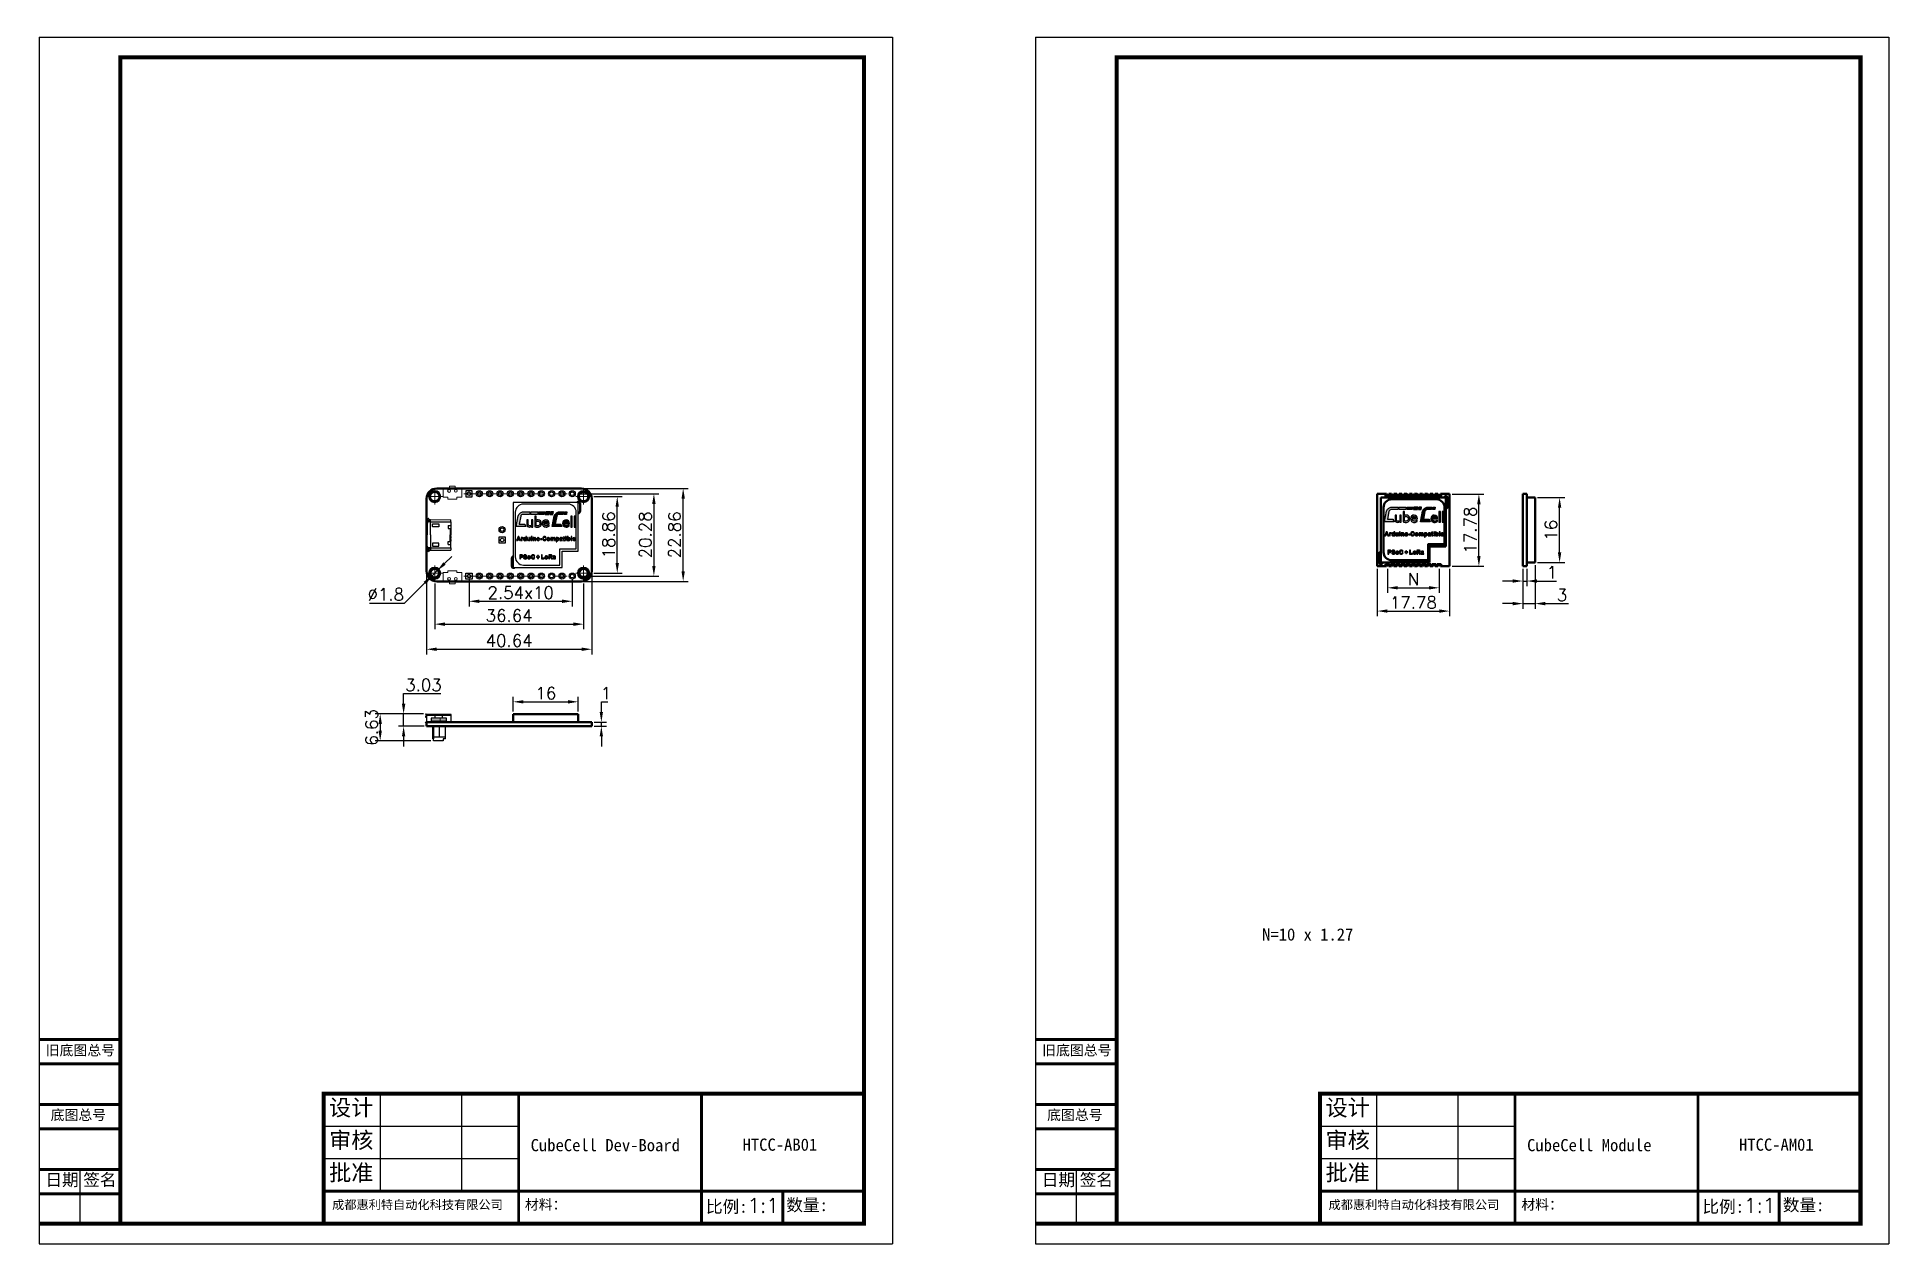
# Model space of a CAD drawing. Header units: millimetres. Extents: x 2926 to 3382, y -265 to 32.
import ezdxf

# ---------------------------------------------------------------- set-up
doc = ezdxf.new("R2010")
doc.units = ezdxf.units.MM
doc.linetypes.add('CENTER2', pattern=[28.575, 19.05, -3.175, 3.175, -3.175])
doc.layers.get('0').update_dxf_attribs({"lineweight": 30})
doc.layers.get('Defpoints').update_dxf_attribs({"lineweight": 15})
doc.layers.add('layer 1', color=7, linetype='Continuous')
for name, color, linetype, lineweight in [('填充', 8, 'Continuous', 15), ('标注', 3, 'Continuous', 15), ('标注 @ 1', 3, 'Continuous', 15), ('点划线', 1, 'CENTER2', 20), ('点画线', 1, 'CENTER2', 20), ('粗线', 7, 'Continuous', 50)]:
    doc.layers.add(name, color=color, linetype=linetype, lineweight=lineweight)
doc.styles.add('Annotative', font='txt.shx', dxfattribs={"bigfont": 'gbcbig.shx'})
doc.styles.get("Standard").update_dxf_attribs({"font": 'txt.shx', "bigfont": 'gbcbig.shx'})
doc.dimstyles.new('ISO-25', dxfattribs={"dimtxt": 3, "dimasz": 2.5, "dimexe": 1.25, "dimexo": 0.625, "dimtad": 1, "dimtoh": 1, "dimdsep": 46, "dimtxsty": 'Standard', "dimcen": 2.5, "dimadec": 0, "dimazin": 0, "dimtfac": 1, "dimtmove": 0, "dimatfit": 3, "dimfxl": 0, "dimarcsym": 0})

msp = doc.modelspace()

# ---------------------------------------------------------------- texts
at = {"attachment_point": 1}
for s, insert, char_height, width in [('{\\fKaiTi|b0|i0|c134|p49;旧底图总号}', (2928.302, -216.237), 2.5, 20.44954), ('{\\fKaiTi|b0|i0|c134|p49;旧底图总号}', (3173.489, -216.237), 2.5, 20.44954), ('{\\fKaiTi|b0|i0|c134|p49;底图总号}', (2929.511, -232.147), 2.5, 20.44954), ('{\\fKaiTi|b0|i0|c134|p49;设计}', (2998.019, -229.587), 4, 21.31385), ('{\\fKaiTi|b0|i0|c134|p49;底图总号}', (3174.699, -232.147), 2.5, 20.44954), ('{\\fKaiTi|b0|i0|c134|p49;设计}', (3243.206, -229.587), 4, 21.31385), ('{\\fKaiTi|b0|i0|c134|p49;审核}', (2998.019, -237.587), 4, 21.31385), ('{\\fKaiTi|b0|i0|c134|p49;CubeCell Dev-Board}', (3047.625, -239.325), 3, 38.55809), ('{\\fKaiTi|b0|i0|c134|p49;HTCC-AB01}', (3099.774, -239.203), 3, 18.56933), ('{\\fKaiTi|b0|i0|c134|p49;审核}', (3243.206, -237.587), 4, 21.31385), ('{\\fKaiTi|b0|i0|c134|p49;CubeCell Module}', (3292.813, -239.325), 3, 32.1536), ('{\\fKaiTi|b0|i0|c134|p49;HTCC-AM01}', (3344.962, -239.203), 3, 18.56933), ('{\\fKaiTi|b0|i0|c134|p49;批准}', (2998.019, -245.587), 4, 21.31385), ('{\\fKaiTi|b0|i0|c134|p49;批准}', (3243.206, -245.587), 4, 21.31385), ('{\\fKaiTi|b0|i0|c134|p49;日期}', (2928.225, -247.864), 3, 16.35963), ('{\\fSimSun|b0|i0|c134|p54;  \\fKaiTi|b0|i0|c134|p49;签名}', (2933.452, -247.842), 3, 16.35963), ('{\\fKaiTi|b0|i0|c134|p49;日期}', (3173.413, -247.864), 3, 16.35963), ('{\\fSimSun|b0|i0|c134|p54;  \\fKaiTi|b0|i0|c134|p49;签名}', (3178.639, -247.842), 3, 16.35963), ('{\\fKaiTi|b0|i0|c134|p49;成都惠利特自动化科技有限公司}', (2998.766, -254.379), 2.2, 43.83661), ('{\\fKaiTi|b0|i0|c134|p49;材料\\fSimSun|b0|i0|c134|p54;：}', (3046.208, -254.186), 2.5, 41.67717), ('{\\fKaiTi|b0|i0|c134|p49;比例:\\Ftxt,gbcbig|c134;\\H1.2x;1:1}', (3090.767, -253.855), 3, 18.31312), ('{\\fKaiTi|b0|i0|c134|p49;数量:}', (3110.535, -254.06), 3, 23.2027), ('{\\fKaiTi|b0|i0|c134|p49;成都惠利特自动化科技有限公司}', (3243.954, -254.379), 2.2, 43.83661), ('{\\fKaiTi|b0|i0|c134|p49;材料\\fSimSun|b0|i0|c134|p54;：}', (3291.396, -254.186), 2.5, 41.67717), ('{\\fKaiTi|b0|i0|c134|p49;比例:\\Ftxt,gbcbig|c134;\\H1.2x;1:1}', (3335.955, -253.855), 3, 18.31312), ('{\\fKaiTi|b0|i0|c134|p49;数量:}', (3355.723, -254.06), 3, 23.2027)]:
    msp.add_mtext(s, dxfattribs=dict(at, insert=insert, char_height=char_height, width=width))
at = {"layer": '标注 @ 1', "color": 0, "insert": (3227.607, -187.476), "char_height": 3, "attachment_point": 1, "style": 'Annotative'}
msp.add_mtext_dynamic_manual_height_columns('{\\fKaiTi|b0|i0|c134|p49;N=10 x 1.27}', width=23.5918, gutter_width=117.418, heights=[0], dxfattribs=at)

# ---------------------------------------------------------------- blocks, each defined once
blk = doc.blocks.new('*D93')
at = {"layer": 'Defpoints', "color": 0, "transparency": 16777216}
for p in [(3032.46, -100.8), (3057.86, -100.8), (3057.86, -106.99)]:
    blk.add_point(p, dxfattribs=at)
at = {"layer": '标注', "color": 0, "lineweight": -2, "transparency": 16777216}
for p, q in [((3032.46, -101.43), (3032.46, -108.24)), ((3057.86, -101.43), (3057.86, -108.24)), ((3034.96, -106.99), (3055.36, -106.99))]:
    blk.add_line(p, q, dxfattribs=at)
at = {"layer": '标注', "color": 0, "transparency": 16777216}
for points in [[(3034.96, -106.58), (3034.96, -107.41), (3032.46, -106.99)], [(3055.36, -106.58), (3055.36, -107.41), (3057.86, -106.99)]]:
    blk.add_solid(points, dxfattribs=at)
at = {"layer": '标注', "color": 0, "transparency": 16777216, "insert": (3045.16, -104.87), "char_height": 3, "attachment_point": 5}
blk.add_mtext('2.54x10', dxfattribs=at)
blk = doc.blocks.new('*D94')
at = {"layer": 'Defpoints', "color": 0, "transparency": 16777216}
for p in [(3024.65, -99.46), (3023.37, -100.73)]:
    blk.add_point(p, dxfattribs=at)
at = {"layer": '标注', "color": 0, "lineweight": -2, "transparency": 16777216}
for p, q in [((3024.65, -99.46), (3023.37, -100.73)), ((3026.43, -97.7), (3028.21, -95.95)), ((3016.6, -107.42), (3021.59, -102.49)), ((3007.98, -107.42), (3016.6, -107.42))]:
    blk.add_line(p, q, dxfattribs=at)
at = {"layer": '标注', "color": 0, "transparency": 16777216}
for points in [[(3026.14, -97.41), (3026.72, -98), (3024.65, -99.46)], [(3021.3, -102.19), (3021.89, -102.78), (3023.37, -100.73)]]:
    blk.add_solid(points, dxfattribs=at)
at = {"layer": '标注', "color": 0, "transparency": 16777216, "insert": (3011.98, -105.3), "char_height": 3, "attachment_point": 5}
blk.add_mtext('∅1.8', dxfattribs=at)
blk = doc.blocks.new('*D95')
at = {"layer": 'Defpoints', "color": 0, "transparency": 16777216}
for p in [(3059.35, -131.73), (3043.35, -134.74), (3059.35, -134.74)]:
    blk.add_point(p, dxfattribs=at)
at = {"layer": '标注', "color": 0, "lineweight": -2, "transparency": 16777216}
for p, q in [((3043.35, -134.11), (3043.35, -130.48)), ((3045.85, -131.73), (3056.85, -131.73)), ((3059.35, -134.11), (3059.35, -130.48))]:
    blk.add_line(p, q, dxfattribs=at)
at = {"layer": '标注', "color": 0, "transparency": 16777216}
for points in [[(3045.85, -131.32), (3045.85, -132.15), (3043.35, -131.73)], [(3056.85, -131.32), (3056.85, -132.15), (3059.35, -131.73)]]:
    blk.add_solid(points, dxfattribs=at)
at = {"layer": '标注', "color": 0, "transparency": 16777216, "insert": (3051.35, -129.61), "char_height": 3, "attachment_point": 5}
blk.add_mtext('16', dxfattribs=at)
blk = doc.blocks.new('*D96')
at = {"layer": 'Defpoints', "color": 0, "transparency": 16777216}
for p in [(3021.84, -134.71), (3010.6, -141.34), (3023.71, -141.34)]:
    blk.add_point(p, dxfattribs=at)
at = {"layer": '标注', "color": 0, "lineweight": -2, "transparency": 16777216}
for p, q in [((3021.22, -134.71), (3009.35, -134.71)), ((3010.6, -137.21), (3010.6, -138.84)), ((3023.09, -141.34), (3009.35, -141.34))]:
    blk.add_line(p, q, dxfattribs=at)
at = {"layer": '标注', "color": 0, "transparency": 16777216}
for points in [[(3010.19, -137.21), (3011.02, -137.21), (3010.6, -134.71)], [(3010.19, -138.84), (3011.02, -138.84), (3010.6, -141.34)]]:
    blk.add_solid(points, dxfattribs=at)
at = {"layer": '标注', "color": 0, "transparency": 16777216, "insert": (3008.48, -138.02), "char_height": 3, "attachment_point": 5, "rotation": 90}
blk.add_mtext('6.63', dxfattribs=at)
blk = doc.blocks.new('*D97')
at = {"layer": 'Defpoints', "color": 0, "transparency": 16777216}
for p in [(3291.78, -98.38), (3294.78, -97.49), (3294.78, -107.57)]:
    blk.add_point(p, dxfattribs=at)
at = {"layer": '标注', "color": 0, "lineweight": -2, "transparency": 16777216}
for p, q in [((3291.78, -99), (3291.78, -108.82)), ((3294.78, -98.11), (3294.78, -108.82)), ((3289.28, -107.57), (3286.78, -107.57)), ((3291.78, -107.57), (3294.78, -107.57)), ((3297.28, -107.57), (3303.03, -107.57))]:
    blk.add_line(p, q, dxfattribs=at)
at = {"layer": '标注', "color": 0, "transparency": 16777216}
for points in [[(3289.28, -107.15), (3289.28, -107.99), (3291.78, -107.57)], [(3297.28, -107.15), (3297.28, -107.99), (3294.78, -107.57)]]:
    blk.add_solid(points, dxfattribs=at)
at = {"layer": '标注', "color": 0, "transparency": 16777216, "insert": (3301.4, -105.45), "char_height": 3, "attachment_point": 5}
blk.add_mtext('3', dxfattribs=at)
blk = doc.blocks.new('*D122')
at = {"layer": 'Defpoints', "color": 0, "transparency": 16777216}
for p in [(3291.78, -98.38), (3292.78, -98.38), (3292.78, -102.01)]:
    blk.add_point(p, dxfattribs=at)
at = {"layer": '标注', "color": 0, "lineweight": -2, "transparency": 16777216}
for p, q in [((3291.78, -99), (3291.78, -103.26)), ((3292.78, -99), (3292.78, -103.26)), ((3289.28, -102.01), (3286.78, -102.01)), ((3291.78, -102.01), (3292.78, -102.01)), ((3295.28, -102.01), (3300.03, -102.01))]:
    blk.add_line(p, q, dxfattribs=at)
at = {"layer": '标注', "color": 0, "transparency": 16777216}
for points in [[(3289.28, -101.6), (3289.28, -102.43), (3291.78, -102.01)], [(3295.28, -101.6), (3295.28, -102.43), (3292.78, -102.01)]]:
    blk.add_solid(points, dxfattribs=at)
at = {"layer": '标注', "color": 0, "transparency": 16777216, "insert": (3298.9, -99.89), "char_height": 3, "attachment_point": 5}
blk.add_mtext('1', dxfattribs=at)
blk = doc.blocks.new('*D123')
at = {"layer": 'Defpoints', "color": 0, "transparency": 16777216}
for p in [(3255.94, -98.38), (3273.72, -98.38), (3273.72, -109.4)]:
    blk.add_point(p, dxfattribs=at)
at = {"layer": '标注', "color": 0, "lineweight": -2, "transparency": 16777216}
for p, q in [((3255.94, -99), (3255.94, -110.65)), ((3273.72, -99), (3273.72, -110.65)), ((3258.44, -109.4), (3271.22, -109.4))]:
    blk.add_line(p, q, dxfattribs=at)
at = {"layer": '标注', "color": 0, "transparency": 16777216}
for points in [[(3258.44, -108.99), (3258.44, -109.82), (3255.94, -109.4)], [(3271.22, -108.99), (3271.22, -109.82), (3273.72, -109.4)]]:
    blk.add_solid(points, dxfattribs=at)
at = {"layer": '标注', "color": 0, "transparency": 16777216, "insert": (3264.83, -107.28), "char_height": 3, "attachment_point": 5}
blk.add_mtext('17.78', dxfattribs=at)
blk = doc.blocks.new('*D124')
at = {"layer": 'Defpoints', "color": 0, "transparency": 16777216}
for p in [(3273.72, -80.6), (3280.95, -80.6), (3273.72, -98.38)]:
    blk.add_point(p, dxfattribs=at)
at = {"layer": '标注', "color": 0, "lineweight": -2, "transparency": 16777216}
for p, q in [((3274.34, -80.6), (3282.2, -80.6)), ((3280.95, -95.88), (3280.95, -83.1)), ((3274.34, -98.38), (3282.2, -98.38))]:
    blk.add_line(p, q, dxfattribs=at)
at = {"layer": '标注', "color": 0, "transparency": 16777216}
for points in [[(3280.53, -83.1), (3281.36, -83.1), (3280.95, -80.6)], [(3280.53, -95.88), (3281.36, -95.88), (3280.95, -98.38)]]:
    blk.add_solid(points, dxfattribs=at)
at = {"layer": '标注', "color": 0, "transparency": 16777216, "insert": (3278.82, -89.49), "char_height": 3, "attachment_point": 5, "rotation": 90}
blk.add_mtext('17.78', dxfattribs=at)
blk = doc.blocks.new('*D125')
at = {"layer": 'Defpoints', "color": 0, "transparency": 16777216}
for p in [(3294.78, -81.49), (3300.81, -81.49), (3294.78, -97.49)]:
    blk.add_point(p, dxfattribs=at)
at = {"layer": '标注', "color": 0, "lineweight": -2, "transparency": 16777216}
for p, q in [((3295.4, -81.49), (3302.06, -81.49)), ((3300.81, -94.99), (3300.81, -83.99)), ((3295.4, -97.49), (3302.06, -97.49))]:
    blk.add_line(p, q, dxfattribs=at)
at = {"layer": '标注', "color": 0, "transparency": 16777216}
for points in [[(3300.39, -83.99), (3301.22, -83.99), (3300.81, -81.49)], [(3300.39, -94.99), (3301.22, -94.99), (3300.81, -97.49)]]:
    blk.add_solid(points, dxfattribs=at)
at = {"layer": '标注', "color": 0, "transparency": 16777216, "insert": (3298.68, -89.49), "char_height": 3, "attachment_point": 5, "rotation": 90}
blk.add_mtext('16', dxfattribs=at)
blk = doc.blocks.new('*D126')
at = {"layer": 'Defpoints', "color": 0, "transparency": 16777216}
for p in [(3258.48, -98.38), (3271.18, -98.38), (3271.18, -103.68)]:
    blk.add_point(p, dxfattribs=at)
at = {"layer": '标注', "color": 0, "lineweight": -2, "transparency": 16777216}
for p, q in [((3258.48, -99), (3258.48, -104.93)), ((3271.18, -99), (3271.18, -104.93)), ((3260.98, -103.68), (3268.68, -103.68))]:
    blk.add_line(p, q, dxfattribs=at)
at = {"layer": '标注', "color": 0, "transparency": 16777216}
for points in [[(3260.98, -103.26), (3260.98, -104.09), (3258.48, -103.68)], [(3268.68, -103.26), (3268.68, -104.09), (3271.18, -103.68)]]:
    blk.add_solid(points, dxfattribs=at)
at = {"layer": '标注', "color": 0, "transparency": 16777216, "insert": (3264.83, -101.55), "char_height": 3, "attachment_point": 5}
blk.add_mtext('N', dxfattribs=at)
blk = doc.blocks.new('*D127')
at = {"layer": 'Defpoints', "color": 0, "transparency": 16777216}
for p in [(3016.36, -134.71), (3021.84, -134.71), (3022.01, -137.74)]:
    blk.add_point(p, dxfattribs=at)
at = {"layer": '标注', "color": 0, "lineweight": -2, "transparency": 16777216}
for p, q in [((3016.36, -132.21), (3016.36, -129.71)), ((3016.36, -129.71), (3025.49, -129.71)), ((3021.22, -134.71), (3015.11, -134.71)), ((3016.36, -137.74), (3016.36, -134.71)), ((3021.39, -137.74), (3015.11, -137.74)), ((3016.36, -140.24), (3016.36, -142.74))]:
    blk.add_line(p, q, dxfattribs=at)
at = {"layer": '标注', "color": 0, "transparency": 16777216}
for points in [[(3015.95, -132.21), (3016.78, -132.21), (3016.36, -134.71)], [(3015.95, -140.24), (3016.78, -140.24), (3016.36, -137.74)]]:
    blk.add_solid(points, dxfattribs=at)
at = {"layer": '标注', "color": 0, "transparency": 16777216, "insert": (3021.24, -127.58), "char_height": 3, "attachment_point": 5}
blk.add_mtext('3.03', dxfattribs=at)
blk = doc.blocks.new('*D128')
at = {"layer": 'Defpoints', "color": 0, "transparency": 16777216}
for p in [(3024.01, -102.01), (3060.65, -102.01), (3060.65, -112.63)]:
    blk.add_point(p, dxfattribs=at)
at = {"layer": '标注', "color": 0, "lineweight": -2, "transparency": 16777216}
for p, q in [((3024.01, -102.64), (3024.01, -113.88)), ((3060.65, -102.64), (3060.65, -113.88)), ((3026.51, -112.63), (3058.15, -112.63))]:
    blk.add_line(p, q, dxfattribs=at)
at = {"layer": '标注', "color": 0, "transparency": 16777216}
for points in [[(3026.51, -112.21), (3026.51, -113.04), (3024.01, -112.63)], [(3058.15, -112.21), (3058.15, -113.04), (3060.65, -112.63)]]:
    blk.add_solid(points, dxfattribs=at)
at = {"layer": '标注', "color": 0, "transparency": 16777216, "insert": (3042.33, -110.5), "char_height": 3, "attachment_point": 5}
blk.add_mtext('36.64', dxfattribs=at)
blk = doc.blocks.new('*D129')
at = {"layer": 'Defpoints', "color": 0, "transparency": 16777216}
for p in [(3062.57, -81.23), (3068.93, -81.23), (3062.57, -100.09)]:
    blk.add_point(p, dxfattribs=at)
at = {"layer": '标注', "color": 0, "lineweight": -2, "transparency": 16777216}
for p, q in [((3063.19, -81.23), (3070.18, -81.23)), ((3068.93, -97.59), (3068.93, -83.73)), ((3063.19, -100.09), (3070.18, -100.09))]:
    blk.add_line(p, q, dxfattribs=at)
at = {"layer": '标注', "color": 0, "transparency": 16777216}
for points in [[(3068.51, -83.73), (3069.34, -83.73), (3068.93, -81.23)], [(3068.51, -97.59), (3069.34, -97.59), (3068.93, -100.09)]]:
    blk.add_solid(points, dxfattribs=at)
at = {"layer": '标注', "color": 0, "transparency": 16777216, "insert": (3066.8, -90.66), "char_height": 3, "attachment_point": 5, "rotation": 90}
blk.add_mtext('18.86', dxfattribs=at)
blk = doc.blocks.new('*D130')
at = {"layer": 'Defpoints', "color": 0, "transparency": 16777216}
for p in [(3022.01, -99.59), (3062.65, -99.59), (3062.65, -118.8)]:
    blk.add_point(p, dxfattribs=at)
at = {"layer": '标注', "color": 0, "lineweight": -2, "transparency": 16777216}
for p, q in [((3022.01, -100.22), (3022.01, -120.05)), ((3062.65, -100.22), (3062.65, -120.05)), ((3024.51, -118.8), (3060.15, -118.8))]:
    blk.add_line(p, q, dxfattribs=at)
at = {"layer": '标注', "color": 0, "transparency": 16777216}
for points in [[(3024.51, -118.38), (3024.51, -119.22), (3022.01, -118.8)], [(3060.15, -118.38), (3060.15, -119.22), (3062.65, -118.8)]]:
    blk.add_solid(points, dxfattribs=at)
at = {"layer": '标注', "color": 0, "transparency": 16777216, "insert": (3042.33, -116.67), "char_height": 3, "attachment_point": 5}
blk.add_mtext('40.64', dxfattribs=at)
blk = doc.blocks.new('*D131')
at = {"layer": 'Defpoints', "color": 0, "transparency": 16777216}
for p in [(3060.15, -79.23), (3085.15, -79.23), (3060.15, -102.09)]:
    blk.add_point(p, dxfattribs=at)
at = {"layer": '标注', "color": 0, "lineweight": -2, "transparency": 16777216}
for p, q in [((3060.78, -79.23), (3086.4, -79.23)), ((3085.15, -99.59), (3085.15, -81.73)), ((3060.78, -102.09), (3086.4, -102.09))]:
    blk.add_line(p, q, dxfattribs=at)
at = {"layer": '标注', "color": 0, "transparency": 16777216}
for points in [[(3084.74, -81.73), (3085.57, -81.73), (3085.15, -79.23)], [(3084.74, -99.59), (3085.57, -99.59), (3085.15, -102.09)]]:
    blk.add_solid(points, dxfattribs=at)
at = {"layer": '标注', "color": 0, "transparency": 16777216, "insert": (3083.03, -90.66), "char_height": 3, "attachment_point": 5, "rotation": 90}
blk.add_mtext('22.86', dxfattribs=at)
blk = doc.blocks.new('*D132')
at = {"layer": 'Defpoints', "color": 0, "transparency": 16777216}
for p in [(3062.65, -136.74), (3062.65, -137.74), (3065.02, -136.74)]:
    blk.add_point(p, dxfattribs=at)
at = {"layer": '标注', "color": 0, "lineweight": -2, "transparency": 16777216}
for p, q in [((3065.02, -134.24), (3065.02, -131.74)), ((3065.02, -131.74), (3066.64, -131.74)), ((3063.28, -136.74), (3066.27, -136.74)), ((3063.28, -137.74), (3066.27, -137.74)), ((3065.02, -137.74), (3065.02, -136.74)), ((3065.02, -140.24), (3065.02, -142.74))]:
    blk.add_line(p, q, dxfattribs=at)
at = {"layer": '标注', "color": 0, "transparency": 16777216}
for points in [[(3064.6, -134.24), (3065.43, -134.24), (3065.02, -136.74)], [(3064.6, -140.24), (3065.43, -140.24), (3065.02, -137.74)]]:
    blk.add_solid(points, dxfattribs=at)
at = {"layer": '标注', "color": 0, "transparency": 16777216, "insert": (3066.14, -129.61), "char_height": 3, "attachment_point": 5}
blk.add_mtext('1', dxfattribs=at)
blk = doc.blocks.new('*D135')
at = {"layer": 'Defpoints', "color": 0, "transparency": 16777216}
for p in [(3059.11, -80.52), (3059.11, -100.8), (3077.95, -100.8)]:
    blk.add_point(p, dxfattribs=at)
at = {"layer": '标注', "color": 0, "lineweight": -2, "transparency": 16777216}
for p, q in [((3059.74, -80.52), (3079.2, -80.52)), ((3077.95, -83.02), (3077.95, -98.3)), ((3059.74, -100.8), (3079.2, -100.8))]:
    blk.add_line(p, q, dxfattribs=at)
at = {"layer": '标注', "color": 0, "transparency": 16777216}
for points in [[(3077.53, -83.02), (3078.36, -83.02), (3077.95, -80.52)], [(3077.53, -98.3), (3078.36, -98.3), (3077.95, -100.8)]]:
    blk.add_solid(points, dxfattribs=at)
at = {"layer": '标注', "color": 0, "transparency": 16777216, "insert": (3075.82, -90.66), "char_height": 3, "attachment_point": 5, "rotation": 90}
blk.add_mtext('20.28', dxfattribs=at)

# ---------------------------------------------------------------- dimensions: what is measured, and where the dimension line sits
at = {"layer": '标注'}
for base, p1, p2, picture, middle in [((3077.946, -100.805), (3059.111, -80.525), (3059.111, -100.805), '*D135', (3075.821, -90.665)), ((3068.926, -81.235), (3062.567, -100.095), (3062.567, -81.235), '*D129', (3066.801, -90.665)), ((3280.946, -80.595), (3273.719, -98.375), (3273.719, -80.595), '*D124', (3278.821, -89.485)), ((3300.807, -81.485), (3294.779, -97.485), (3294.779, -81.485), '*D125', (3298.682, -89.485)), ((3016.365, -134.709), (3022.011, -137.737), (3021.845, -134.709), '*D127', (3021.24, -127.584)), ((3065.018, -136.737), (3062.651, -137.737), (3062.651, -136.737), '*D132', (3066.143, -129.612))]:
    dim = msp.add_linear_dim(base=base, p1=p1, p2=p2, angle=90, dimstyle='ISO-25', dxfattribs=at)
    dim.commit()
    dim.dimension.update_dxf_attribs({"geometry": picture, "text_midpoint": middle})
for base, p1, p2, picture, middle in [((3085.155, -79.235), (3060.151, -102.095), (3060.151, -79.235), '*D131', (3085.155, -90.665)), ((3010.604, -141.337), (3021.845, -134.709), (3023.711, -141.337), '*D96', (3010.604, -138.023))]:
    dim = msp.add_linear_dim(base=base, p1=p1, p2=p2, angle=90, dimstyle='ISO-25', dxfattribs=at)
    dim.commit()
    dim.dimension.update_dxf_attribs({"geometry": picture, "text_midpoint": middle, "dimtype": 160})
dim = msp.add_diameter_dim_2p(p1=(3024.651, -99.462), p2=(3023.371, -100.728), dimstyle='ISO-25', dxfattribs=at)
dim.commit()
dim.dimension.update_dxf_attribs({"geometry": '*D94', "text_midpoint": (3011.978, -107.42), "dimtype": 163})
for base, p1, p2, picture, middle in [((3062.651, -118.799), (3022.011, -99.595), (3062.651, -99.595), '*D130', (3042.331, -116.674)), ((3273.719, -109.403), (3255.939, -98.375), (3273.719, -98.375), '*D123', (3264.829, -107.278)), ((3292.779, -102.013), (3291.779, -98.375), (3292.779, -98.375), '*D122', (3298.904, -99.888)), ((3060.651, -112.626), (3024.011, -102.01), (3060.651, -102.01), '*D128', (3042.331, -110.501)), ((3059.351, -131.735), (3043.351, -134.737), (3059.351, -134.737), '*D95', (3051.351, -129.61))]:
    dim = msp.add_linear_dim(base=base, p1=p1, p2=p2, dimstyle='ISO-25', dxfattribs=at)
    dim.commit()
    dim.dimension.update_dxf_attribs({"geometry": picture, "text_midpoint": middle})
for base, p1, p2, text, picture, middle in [((3271.179, -103.676), (3258.479, -98.375), (3271.179, -98.375), 'N', '*D126', (3264.829, -101.551)), ((3057.861, -106.994), (3032.461, -100.805), (3057.861, -100.805), '2.54x10', '*D93', (3045.161, -104.869))]:
    dim = msp.add_linear_dim(base=base, p1=p1, p2=p2, text=text, dimstyle='ISO-25', dxfattribs=at)
    dim.commit()
    dim.dimension.update_dxf_attribs({"geometry": picture, "text_midpoint": middle})
dim = msp.add_linear_dim(base=(3294.779, -107.571), p1=(3291.779, -98.375), p2=(3294.779, -97.485), dimstyle='ISO-25', dxfattribs=at)
dim.commit()
dim.dimension.update_dxf_attribs({"geometry": '*D97', "text_midpoint": (3301.404, -107.571), "dimtype": 160})

# ---------------------------------------------------------------- hatches: boundary and pattern name
at = {"layer": '填充'}
h = msp.add_hatch(color=256, dxfattribs=at)
h.dxf.hatch_style = 1
h.paths.add_polyline_path([(3022.511, -81.235, -1), (3025.511, -81.235, -1)])
h.paths.add_polyline_path([(3024.911, -81.235, 1), (3023.111, -81.235, 1)], flags=16)
h = msp.add_hatch(color=256, dxfattribs=at)
h.dxf.hatch_style = 1
h.paths.add_polyline_path([(3062.151, -81.235, 1), (3059.151, -81.235, 1)])
h.paths.add_polyline_path([(3059.751, -81.235, -1), (3061.551, -81.235, -1)], flags=16)
h = msp.add_hatch(color=256, dxfattribs=at)
h.dxf.hatch_style = 1
edge = h.paths.add_edge_path()
edge.add_spline(control_points=[(3045.677, -85.613), (3045.677, -85.613), (3047.364, -85.613), (3047.364, -85.613), (3047.364, -85.613), (3047.364, -85.613), (3047.364, -85.613), (3047.364, -85.613)], knot_values=[0.333334, 0.333334, 0.333334, 0.333334, 0.4, 0.4, 0.4, 0.4, 0.4000007, 0.4000007, 0.4000007, 0.4000007], degree=3, periodic=0)
edge.add_spline(control_points=[(3047.364, -85.613), (3047.364, -85.613), (3047.491, -85.006), (3047.491, -85.006), (3047.491, -85.006), (3047.491, -85.006), (3047.491, -85.006), (3047.491, -85.006)], knot_values=[0.4000007, 0.4000007, 0.4000007, 0.4000007, 0.4666667, 0.4666667, 0.4666667, 0.4666667, 0.4666673, 0.4666673, 0.4666673, 0.4666673], degree=3, periodic=0)
edge.add_spline(control_points=[(3047.491, -85.006), (3047.491, -85.006), (3045.789, -85.006), (3045.789, -85.006), (3045.789, -85.006), (3045.789, -85.006), (3045.789, -85.006), (3045.789, -85.006)], knot_values=[0.4666673, 0.4666673, 0.4666673, 0.4666673, 0.5333333, 0.5333333, 0.5333333, 0.5333333, 0.533334, 0.533334, 0.533334, 0.533334], degree=3, periodic=0)
edge.add_spline(control_points=[(3045.789, -85.006), (3045.585, -85.006), (3045.364, -85.093), (3045.125, -85.266), (3045.125, -85.266), (3045.125, -85.266), (3045.125, -85.266), (3045.125, -85.266)], knot_values=[0.533334, 0.533334, 0.533334, 0.533334, 0.6, 0.6, 0.6, 0.6, 0.6000007, 0.6000007, 0.6000007, 0.6000007], degree=3, periodic=0)
edge.add_spline(control_points=[(3045.125, -85.266), (3044.886, -85.438), (3044.728, -85.622), (3044.649, -85.816), (3044.649, -85.816), (3044.649, -85.816), (3044.649, -85.816), (3044.649, -85.816)], knot_values=[0.6000007, 0.6000007, 0.6000007, 0.6000007, 0.6666667, 0.6666667, 0.6666667, 0.6666667, 0.6666673, 0.6666673, 0.6666673, 0.6666673], degree=3, periodic=0)
edge.add_spline(control_points=[(3044.649, -85.816), (3044.623, -85.881), (3044.597, -85.937), (3044.573, -85.986), (3044.573, -85.986), (3044.573, -85.986), (3044.573, -85.986), (3044.573, -85.986)], knot_values=[0.6666673, 0.6666673, 0.6666673, 0.6666673, 0.7333333, 0.7333333, 0.7333333, 0.7333333, 0.733334, 0.733334, 0.733334, 0.733334], degree=3, periodic=0)
edge.add_spline(control_points=[(3044.573, -85.986), (3044.573, -85.986), (3044.044, -88.596), (3044.044, -88.596), (3044.044, -88.596), (3044.044, -88.596), (3044.044, -88.596), (3044.044, -88.596)], knot_values=[0.733334, 0.733334, 0.733334, 0.733334, 0.8, 0.8, 0.8, 0.8, 0.8000007, 0.8000007, 0.8000007, 0.8000007], degree=3, periodic=0)
edge.add_spline(control_points=[(3044.044, -88.596), (3044.044, -88.596), (3046.496, -88.596), (3046.496, -88.596), (3046.496, -88.596), (3046.444, -88.548), (3046.397, -88.492), (3046.353, -88.428)], knot_values=[0.8000007, 0.8000007, 0.8000007, 0.8000007, 0.8666667, 0.8666667, 0.8666667, 0.8666667, 1, 1, 1, 1], degree=3, periodic=0)
edge.add_spline(control_points=[(3046.353, -88.428), (3046.257, -88.29), (3046.199, -88.143), (3046.178, -87.989), (3046.178, -87.989), (3046.178, -87.989), (3046.178, -87.989), (3046.178, -87.989)], knot_values=[0, 0, 0, 0, 0.0666667, 0.0666667, 0.0666667, 0.0666667, 0.0666673, 0.0666673, 0.0666673, 0.0666673], degree=3, periodic=0)
edge.add_spline(control_points=[(3046.178, -87.989), (3046.178, -87.989), (3044.777, -87.989), (3044.777, -87.989), (3044.777, -87.989), (3044.777, -87.989), (3044.777, -87.989), (3044.777, -87.989)], knot_values=[0.0666673, 0.0666673, 0.0666673, 0.0666673, 0.1333333, 0.1333333, 0.1333333, 0.1333333, 0.133334, 0.133334, 0.133334, 0.133334], degree=3, periodic=0)
edge.add_spline(control_points=[(3044.777, -87.989), (3044.777, -87.989), (3045.168, -86.028), (3045.168, -86.028), (3045.168, -86.028), (3045.168, -86.028), (3045.168, -86.028), (3045.168, -86.028)], knot_values=[0.133334, 0.133334, 0.133334, 0.133334, 0.2, 0.2, 0.2, 0.2, 0.2000007, 0.2000007, 0.2000007, 0.2000007], degree=3, periodic=0)
edge.add_spline(control_points=[(3045.168, -86.028), (3045.187, -85.945), (3045.255, -85.855), (3045.373, -85.758), (3045.373, -85.758), (3045.373, -85.758), (3045.373, -85.758), (3045.373, -85.758)], knot_values=[0.2000007, 0.2000007, 0.2000007, 0.2000007, 0.2666667, 0.2666667, 0.2666667, 0.2666667, 0.2666673, 0.2666673, 0.2666673, 0.2666673], degree=3, periodic=0)
edge.add_spline(control_points=[(3045.373, -85.758), (3045.491, -85.661), (3045.593, -85.613), (3045.677, -85.613), (3045.677, -85.613), (3045.677, -85.613), (3045.677, -85.613), (3045.677, -85.613)], knot_values=[0.2666673, 0.2666673, 0.2666673, 0.2666673, 0.3333333, 0.3333333, 0.3333333, 0.3333333, 0.333334, 0.333334, 0.333334, 0.333334], degree=3, periodic=0)
edge = h.paths.add_edge_path()
edge.add_spline(control_points=[(3047.591, -85.613), (3047.591, -85.613), (3047.591, -85.613), (3047.591, -85.613), (3047.591, -85.613), (3047.591, -85.613), (3049.313, -85.613), (3049.313, -85.613), (3049.313, -85.613), (3049.313, -85.613), (3049.44, -85.006), (3049.44, -85.006), (3049.44, -85.006), (3047.718, -85.006), (3047.718, -85.006)], knot_values=[0.3999999, 0.3999999, 0.3999999, 0.3999999, 0.4, 0.4, 0.4, 0.4, 0.6, 0.6, 0.6, 0.6, 1, 1, 1, 1.2, 1.2, 1.2, 1.2], degree=3, periodic=0)
edge.add_spline(control_points=[(3047.718, -85.006), (3047.718, -85.006), (3047.718, -85.006), (3047.718, -85.006), (3047.718, -85.006), (3047.718, -85.006), (3047.591, -85.613), (3047.591, -85.613)], knot_values=[0.2, 0.2, 0.2, 0.2, 0.2, 0.2, 0.2, 0.2, 0.3999999, 0.3999999, 0.3999999, 0.3999999], degree=3, periodic=0)
edge = h.paths.add_edge_path()
edge.add_spline(control_points=[(3047.048, -88.045), (3047.048, -88.045), (3047.048, -88.045), (3047.048, -88.045), (3047.048, -88.045), (3047.048, -88.045), (3047.048, -86.982), (3047.048, -86.982)], knot_values=[0.3529418, 0.3529418, 0.3529418, 0.3529418, 0.3529423, 0.3529424, 0.3529424, 0.3529424, 0.4117653, 0.4117653, 0.4117653, 0.4117653], degree=3, periodic=0)
edge.add_spline(control_points=[(3047.048, -86.982), (3047.048, -86.982), (3047.048, -86.982), (3047.048, -86.982), (3047.048, -86.982), (3047.048, -86.982), (3046.698, -86.982), (3046.698, -86.982)], knot_values=[0.2941182, 0.2941182, 0.2941182, 0.2941182, 0.2941188, 0.2941188, 0.2941188, 0.2941188, 0.3529418, 0.3529418, 0.3529418, 0.3529418], degree=3, periodic=0)
edge.add_spline(control_points=[(3046.698, -86.982), (3046.698, -86.982), (3046.698, -86.982), (3046.698, -86.982), (3046.698, -86.982), (3046.698, -86.982), (3046.698, -88.133), (3046.698, -88.133)], knot_values=[0.2352947, 0.2352947, 0.2352947, 0.2352947, 0.2352953, 0.2352953, 0.2352953, 0.2352953, 0.2941182, 0.2941182, 0.2941182, 0.2941182], degree=3, periodic=0)
edge.add_spline(control_points=[(3046.698, -88.133), (3046.698, -88.133), (3046.698, -88.133), (3046.698, -88.133), (3046.698, -88.133), (3046.698, -88.323), (3046.753, -88.472), (3046.862, -88.581)], knot_values=[0.1764712, 0.1764712, 0.1764712, 0.1764712, 0.1764718, 0.1764718, 0.1764718, 0.1764718, 0.2352947, 0.2352947, 0.2352947, 0.2352947], degree=3, periodic=0)
edge.add_spline(control_points=[(3046.862, -88.581), (3046.862, -88.581), (3046.862, -88.581), (3046.862, -88.581), (3046.862, -88.581), (3046.971, -88.689), (3047.12, -88.744), (3047.309, -88.744)], knot_values=[0.1176476, 0.1176476, 0.1176476, 0.1176476, 0.1176482, 0.1176482, 0.1176482, 0.1176482, 0.1764712, 0.1764712, 0.1764712, 0.1764712], degree=3, periodic=0)
edge.add_spline(control_points=[(3047.309, -88.744), (3047.309, -88.744), (3047.309, -88.744), (3047.309, -88.744), (3047.309, -88.744), (3047.408, -88.744), (3047.5, -88.725), (3047.586, -88.687)], knot_values=[0.0588241, 0.0588241, 0.0588241, 0.0588241, 0.0588247, 0.0588247, 0.0588247, 0.0588247, 0.1176476, 0.1176476, 0.1176476, 0.1176476], degree=3, periodic=0)
edge.add_spline(control_points=[(3047.586, -88.687), (3047.586, -88.687), (3047.586, -88.687), (3047.586, -88.687), (3047.586, -88.687), (3047.672, -88.648), (3047.758, -88.588), (3047.844, -88.505)], knot_values=[0, 0, 0, 0, 0.0000006, 0.0000006, 0.0000006, 0.0000006, 0.0588241, 0.0588241, 0.0588241, 0.0588241], degree=3, periodic=0)
edge.add_spline(control_points=[(3047.844, -88.505), (3047.844, -88.505), (3047.844, -88.718), (3047.844, -88.718), (3047.844, -88.718), (3047.844, -88.718), (3048.19, -88.718), (3048.19, -88.718), (3048.19, -88.718), (3048.19, -88.718), (3048.19, -86.982), (3048.19, -86.982), (3048.19, -86.982), (3048.19, -86.982), (3047.844, -86.982), (3047.844, -86.982), (3047.844, -86.982), (3047.844, -86.982), (3047.844, -88.233), (3047.844, -88.233)], knot_values=[0.6470624, 0.6470624, 0.6470624, 0.6470624, 0.7647094, 0.7647094, 0.7647094, 0.7647094, 0.8235329, 0.8235329, 0.8235329, 0.8235329, 0.8823565, 0.8823565, 0.8823565, 0.8823565, 0.94118, 0.94118, 0.94118, 0.94118, 1, 1, 1, 1], degree=3, periodic=0)
edge.add_spline(control_points=[(3047.844, -88.233), (3047.844, -88.233), (3047.844, -88.233), (3047.844, -88.233), (3047.844, -88.233), (3047.78, -88.313), (3047.715, -88.37), (3047.648, -88.405)], knot_values=[0.5882359, 0.5882359, 0.5882359, 0.5882359, 0.5882394, 0.5882394, 0.5882394, 0.5882394, 0.6470624, 0.6470624, 0.6470624, 0.6470624], degree=3, periodic=0)
edge.add_spline(control_points=[(3047.648, -88.405), (3047.648, -88.405), (3047.648, -88.405), (3047.648, -88.405), (3047.648, -88.405), (3047.581, -88.439), (3047.503, -88.457), (3047.414, -88.457)], knot_values=[0.5294124, 0.5294124, 0.5294124, 0.5294124, 0.5294129, 0.5294129, 0.5294129, 0.5294129, 0.5882359, 0.5882359, 0.5882359, 0.5882359], degree=3, periodic=0)
edge.add_spline(control_points=[(3047.414, -88.457), (3047.414, -88.457), (3047.414, -88.457), (3047.414, -88.457), (3047.414, -88.457), (3047.289, -88.457), (3047.196, -88.423), (3047.137, -88.356)], knot_values=[0.4705888, 0.4705888, 0.4705888, 0.4705888, 0.4705894, 0.4705894, 0.4705894, 0.4705894, 0.5294124, 0.5294124, 0.5294124, 0.5294124], degree=3, periodic=0)
edge.add_spline(control_points=[(3047.137, -88.356), (3047.137, -88.356), (3047.137, -88.356), (3047.137, -88.356), (3047.137, -88.356), (3047.078, -88.289), (3047.048, -88.185), (3047.048, -88.045)], knot_values=[0.4117653, 0.4117653, 0.4117653, 0.4117653, 0.4117659, 0.4117659, 0.4117659, 0.4117659, 0.4705888, 0.4705888, 0.4705888, 0.4705888], degree=3, periodic=0)
edge = h.paths.add_edge_path()
edge.add_spline(control_points=[(3048.637, -87.363), (3048.637, -88), (3048.637, -88.637), (3048.637, -88.637)], knot_values=[0, 0, 0, 0, 0.0416667, 0.0416667, 0.0416667, 0.0416667], degree=3, periodic=0)
edge.add_spline(control_points=[(3048.637, -88.637), (3048.756, -88.677), (3048.869, -88.707), (3048.978, -88.726), (3048.978, -88.726), (3049.086, -88.745), (3049.193, -88.755), (3049.298, -88.755)], knot_values=[0.7500008, 0.7500008, 0.7500008, 0.7500008, 0.9166675, 0.9166675, 0.9166675, 0.9166675, 1, 1, 1, 1], degree=3, periodic=0)
edge.add_spline(control_points=[(3049.298, -88.755), (3049.298, -88.755), (3049.298, -88.755), (3049.298, -88.755), (3049.298, -88.755), (3049.611, -88.755), (3049.853, -88.676), (3050.025, -88.519)], knot_values=[0.6666675, 0.6666675, 0.6666675, 0.6666675, 0.6666683, 0.6666683, 0.6666683, 0.6666683, 0.7500008, 0.7500008, 0.7500008, 0.7500008], degree=3, periodic=0)
edge.add_spline(control_points=[(3050.025, -88.519), (3050.025, -88.519), (3050.025, -88.519), (3050.025, -88.519), (3050.025, -88.519), (3050.196, -88.361), (3050.282, -88.137), (3050.282, -87.848)], knot_values=[0.5833342, 0.5833342, 0.5833342, 0.5833342, 0.583335, 0.583335, 0.583335, 0.583335, 0.6666675, 0.6666675, 0.6666675, 0.6666675], degree=3, periodic=0)
edge.add_spline(control_points=[(3050.282, -87.848), (3050.282, -87.848), (3050.282, -87.848), (3050.282, -87.848), (3050.282, -87.848), (3050.282, -87.575), (3050.206, -87.356), (3050.053, -87.192)], knot_values=[0.5000008, 0.5000008, 0.5000008, 0.5000008, 0.5000017, 0.5000017, 0.5000017, 0.5000017, 0.5833342, 0.5833342, 0.5833342, 0.5833342], degree=3, periodic=0)
edge.add_spline(control_points=[(3050.053, -87.192), (3050.053, -87.192), (3050.053, -87.192), (3050.053, -87.192), (3050.053, -87.192), (3049.9, -87.027), (3049.697, -86.945), (3049.444, -86.945)], knot_values=[0.4166675, 0.4166675, 0.4166675, 0.4166675, 0.4166683, 0.4166683, 0.4166683, 0.4166683, 0.5000008, 0.5000008, 0.5000008, 0.5000008], degree=3, periodic=0)
edge.add_spline(control_points=[(3049.444, -86.945), (3049.444, -86.945), (3049.444, -86.945), (3049.444, -86.945), (3049.444, -86.945), (3049.353, -86.945), (3049.27, -86.955), (3049.196, -86.977)], knot_values=[0.3333342, 0.3333342, 0.3333342, 0.3333342, 0.333335, 0.333335, 0.333335, 0.333335, 0.4166675, 0.4166675, 0.4166675, 0.4166675], degree=3, periodic=0)
edge.add_spline(control_points=[(3049.196, -86.977), (3049.196, -86.977), (3049.196, -86.977), (3049.196, -86.977), (3049.196, -86.977), (3049.121, -86.999), (3049.051, -87.033), (3048.986, -87.08)], knot_values=[0.2500008, 0.2500008, 0.2500008, 0.2500008, 0.2500017, 0.2500017, 0.2500017, 0.2500017, 0.3333342, 0.3333342, 0.3333342, 0.3333342], degree=3, periodic=0)
edge.add_spline(control_points=[(3048.986, -87.08), (3048.986, -87.08), (3048.986, -87.08), (3048.986, -87.08), (3048.986, -87.08), (3048.986, -87.08), (3048.986, -86.09), (3048.986, -86.09)], knot_values=[0.1666675, 0.1666675, 0.1666675, 0.1666675, 0.1666683, 0.1666683, 0.1666683, 0.1666683, 0.2500008, 0.2500008, 0.2500008, 0.2500008], degree=3, periodic=0)
edge.add_spline(control_points=[(3048.986, -86.09), (3048.986, -86.09), (3048.986, -86.09), (3048.986, -86.09), (3048.986, -86.09), (3048.986, -86.09), (3048.637, -86.09), (3048.637, -86.09)], knot_values=[0.0833342, 0.0833342, 0.0833342, 0.0833342, 0.083335, 0.083335, 0.083335, 0.083335, 0.1666675, 0.1666675, 0.1666675, 0.1666675], degree=3, periodic=0)
edge.add_spline(control_points=[(3048.637, -86.09), (3048.637, -86.09), (3048.637, -86.09), (3048.637, -86.09), (3048.637, -86.09), (3048.637, -86.09), (3048.637, -86.727), (3048.637, -87.363)], knot_values=[0.0416667, 0.0416667, 0.0416667, 0.0416667, 0.0416675, 0.0416675, 0.0416675, 0.0416675, 0.0833342, 0.0833342, 0.0833342, 0.0833342], degree=3, periodic=0)
edge = h.paths.add_edge_path(flags=16)
edge.add_spline(control_points=[(3048.986, -88.368), (3048.986, -88.368), (3048.986, -87.393), (3048.986, -87.393)], knot_values=[0.800002, 0.800002, 0.800002, 0.800002, 1, 1, 1, 1], degree=3, periodic=0)
edge.add_spline(control_points=[(3048.986, -87.393), (3048.986, -87.393), (3048.986, -87.393), (3048.986, -87.393), (3048.986, -87.393), (3049.05, -87.35), (3049.114, -87.317), (3049.177, -87.296)], knot_values=[0.700001, 0.700001, 0.700001, 0.700001, 0.700003, 0.700003, 0.700003, 0.700003, 0.800002, 0.800002, 0.800002, 0.800002], degree=3, periodic=0)
edge.add_spline(control_points=[(3049.177, -87.296), (3049.177, -87.296), (3049.177, -87.296), (3049.177, -87.296), (3049.177, -87.296), (3049.24, -87.274), (3049.305, -87.264), (3049.371, -87.264)], knot_values=[0.600001, 0.600001, 0.600001, 0.600001, 0.600002, 0.600002, 0.600002, 0.600002, 0.700001, 0.700001, 0.700001, 0.700001], degree=3, periodic=0)
edge.add_spline(control_points=[(3049.371, -87.264), (3049.371, -87.264), (3049.371, -87.264), (3049.371, -87.264), (3049.371, -87.264), (3049.538, -87.264), (3049.67, -87.316), (3049.767, -87.422)], knot_values=[0.500001, 0.500001, 0.500001, 0.500001, 0.500002, 0.500002, 0.500002, 0.500002, 0.600001, 0.600001, 0.600001, 0.600001], degree=3, periodic=0)
edge.add_spline(control_points=[(3049.767, -87.422), (3049.767, -87.422), (3049.767, -87.422), (3049.767, -87.422), (3049.767, -87.422), (3049.865, -87.527), (3049.914, -87.67), (3049.914, -87.852)], knot_values=[0.400001, 0.400001, 0.400001, 0.400001, 0.400002, 0.400002, 0.400002, 0.400002, 0.500001, 0.500001, 0.500001, 0.500001], degree=3, periodic=0)
edge.add_spline(control_points=[(3049.914, -87.852), (3049.914, -87.852), (3049.914, -87.852), (3049.914, -87.852), (3049.914, -87.852), (3049.914, -88.038), (3049.864, -88.182), (3049.763, -88.284)], knot_values=[0.300001, 0.300001, 0.300001, 0.300001, 0.300002, 0.300002, 0.300002, 0.300002, 0.400001, 0.400001, 0.400001, 0.400001], degree=3, periodic=0)
edge.add_spline(control_points=[(3049.763, -88.284), (3049.763, -88.284), (3049.763, -88.284), (3049.763, -88.284), (3049.763, -88.284), (3049.662, -88.385), (3049.52, -88.436), (3049.337, -88.436)], knot_values=[0.200001, 0.200001, 0.200001, 0.200001, 0.200002, 0.200002, 0.200002, 0.200002, 0.300001, 0.300001, 0.300001, 0.300001], degree=3, periodic=0)
edge.add_spline(control_points=[(3049.337, -88.436), (3049.337, -88.436), (3049.337, -88.436), (3049.337, -88.436), (3049.337, -88.436), (3049.309, -88.436), (3049.281, -88.434), (3049.252, -88.432)], knot_values=[0.15, 0.15, 0.15, 0.15, 0.150001, 0.150001, 0.150001, 0.150001, 0.200001, 0.200001, 0.200001, 0.200001], degree=3, periodic=0)
edge.add_spline(control_points=[(3049.252, -88.432), (3049.224, -88.429), (3049.195, -88.425), (3049.166, -88.419), (3049.166, -88.419), (3049.109, -88.408), (3049.049, -88.391), (3048.986, -88.368)], knot_values=[0, 0, 0, 0, 0.05, 0.05, 0.05, 0.05, 0.15, 0.15, 0.15, 0.15], degree=3, periodic=0)
edge = h.paths.add_edge_path()
edge.add_spline(control_points=[(3050.741, -87.191), (3050.741, -87.191), (3050.741, -87.191), (3050.741, -87.191), (3050.741, -87.191), (3050.584, -87.352), (3050.506, -87.562), (3050.506, -87.822)], knot_values=[0.2500006, 0.2500006, 0.2500006, 0.2500006, 0.2500012, 0.2500013, 0.2500013, 0.2500013, 0.3125006, 0.3125006, 0.3125006, 0.3125006], degree=3, periodic=0)
edge.add_spline(control_points=[(3050.506, -87.822), (3050.506, -87.822), (3050.506, -87.822), (3050.506, -87.822), (3050.506, -87.822), (3050.506, -88.105), (3050.587, -88.331), (3050.751, -88.501)], knot_values=[0.1875006, 0.1875006, 0.1875006, 0.1875006, 0.1875012, 0.1875013, 0.1875013, 0.1875013, 0.2500006, 0.2500006, 0.2500006, 0.2500006], degree=3, periodic=0)
edge.add_spline(control_points=[(3050.751, -88.501), (3050.751, -88.501), (3050.751, -88.501), (3050.751, -88.501), (3050.751, -88.501), (3050.914, -88.67), (3051.133, -88.755), (3051.407, -88.755)], knot_values=[0.1250006, 0.1250006, 0.1250006, 0.1250006, 0.1250012, 0.1250013, 0.1250013, 0.1250013, 0.1875006, 0.1875006, 0.1875006, 0.1875006], degree=3, periodic=0)
edge.add_spline(control_points=[(3051.407, -88.755), (3051.407, -88.755), (3051.407, -88.755), (3051.407, -88.755), (3051.407, -88.755), (3051.537, -88.755), (3051.664, -88.737), (3051.786, -88.7)], knot_values=[0.0625006, 0.0625006, 0.0625006, 0.0625006, 0.0625012, 0.0625013, 0.0625013, 0.0625013, 0.1250006, 0.1250006, 0.1250006, 0.1250006], degree=3, periodic=0)
edge.add_spline(control_points=[(3051.786, -88.7), (3051.786, -88.7), (3051.786, -88.7), (3051.786, -88.7), (3051.786, -88.7), (3051.908, -88.663), (3052.026, -88.607), (3052.142, -88.534)], knot_values=[0, 0, 0, 0, 0.0000006, 0.0000006, 0.0000006, 0.0000006, 0.0625006, 0.0625006, 0.0625006, 0.0625006], degree=3, periodic=0)
edge.add_spline(control_points=[(3052.142, -88.534), (3052.142, -88.534), (3052.142, -88.186), (3052.142, -88.186)], knot_values=[0.8750012, 0.8750012, 0.8750012, 0.8750012, 1, 1, 1, 1], degree=3, periodic=0)
edge.add_spline(control_points=[(3052.142, -88.186), (3052.142, -88.186), (3052.142, -88.186), (3052.142, -88.186), (3052.142, -88.186), (3052.014, -88.269), (3051.89, -88.33), (3051.771, -88.371)], knot_values=[0.8125006, 0.8125006, 0.8125006, 0.8125006, 0.8125019, 0.8125019, 0.8125019, 0.8125019, 0.8750012, 0.8750012, 0.8750012, 0.8750012], degree=3, periodic=0)
edge.add_spline(control_points=[(3051.771, -88.371), (3051.771, -88.371), (3051.771, -88.371), (3051.771, -88.371), (3051.771, -88.371), (3051.651, -88.412), (3051.536, -88.432), (3051.426, -88.432)], knot_values=[0.7500006, 0.7500006, 0.7500006, 0.7500006, 0.7500012, 0.7500012, 0.7500012, 0.7500012, 0.8125006, 0.8125006, 0.8125006, 0.8125006], degree=3, periodic=0)
edge.add_spline(control_points=[(3051.426, -88.432), (3051.426, -88.432), (3051.426, -88.432), (3051.426, -88.432), (3051.426, -88.432), (3051.262, -88.432), (3051.131, -88.386), (3051.033, -88.294)], knot_values=[0.6875006, 0.6875006, 0.6875006, 0.6875006, 0.6875012, 0.6875012, 0.6875012, 0.6875012, 0.7500006, 0.7500006, 0.7500006, 0.7500006], degree=3, periodic=0)
edge.add_spline(control_points=[(3051.033, -88.294), (3051.033, -88.294), (3051.033, -88.294), (3051.033, -88.294), (3051.033, -88.294), (3050.936, -88.202), (3050.882, -88.074), (3050.872, -87.91)], knot_values=[0.6250006, 0.6250006, 0.6250006, 0.6250006, 0.6250012, 0.6250012, 0.6250012, 0.6250012, 0.6875006, 0.6875006, 0.6875006, 0.6875006], degree=3, periodic=0)
edge.add_spline(control_points=[(3050.872, -87.91), (3050.872, -87.91), (3050.872, -87.91), (3050.872, -87.91), (3050.872, -87.91), (3050.872, -87.91), (3052.172, -87.91), (3052.172, -87.91)], knot_values=[0.5625006, 0.5625006, 0.5625006, 0.5625006, 0.5625012, 0.5625012, 0.5625012, 0.5625012, 0.6250006, 0.6250006, 0.6250006, 0.6250006], degree=3, periodic=0)
edge.add_spline(control_points=[(3052.172, -87.91), (3052.172, -87.91), (3052.172, -87.91), (3052.172, -87.91), (3052.172, -87.91), (3052.172, -87.91), (3052.172, -87.859), (3052.172, -87.859), (3052.172, -87.859)], knot_values=[0.5, 0.5, 0.5, 0.5, 0.5000006, 0.5000006, 0.5000006, 0.5000006, 0.5625006, 0.5625006, 0.5625006, 0.5625006, 0.5625006], degree=3, periodic=0)
edge.add_spline(control_points=[(3052.172, -87.859), (3052.172, -87.58), (3052.098, -87.358), (3051.952, -87.194)], knot_values=[0.4375006, 0.4375006, 0.4375006, 0.4375006, 0.5, 0.5, 0.5, 0.5], degree=3, periodic=0)
edge.add_spline(control_points=[(3051.952, -87.194), (3051.952, -87.194), (3051.952, -87.194), (3051.952, -87.194), (3051.952, -87.194), (3051.805, -87.03), (3051.607, -86.948), (3051.356, -86.948)], knot_values=[0.3750006, 0.3750006, 0.3750006, 0.3750006, 0.3750012, 0.3750013, 0.3750013, 0.3750013, 0.4375006, 0.4375006, 0.4375006, 0.4375006], degree=3, periodic=0)
edge.add_spline(control_points=[(3051.356, -86.948), (3051.356, -86.948), (3051.356, -86.948), (3051.356, -86.948), (3051.356, -86.948), (3051.104, -86.948), (3050.898, -87.029), (3050.741, -87.191)], knot_values=[0.3125006, 0.3125006, 0.3125006, 0.3125006, 0.3125012, 0.3125013, 0.3125013, 0.3125013, 0.3750006, 0.3750006, 0.3750006, 0.3750006], degree=3, periodic=0)
edge = h.paths.add_edge_path(flags=16)
edge.add_spline(control_points=[(3050.872, -87.664), (3050.897, -87.526), (3050.95, -87.422), (3051.032, -87.351), (3051.032, -87.351), (3051.113, -87.28), (3051.22, -87.245), (3051.353, -87.245)], knot_values=[0.5000017, 0.5000017, 0.5000017, 0.5000017, 0.833335, 0.833335, 0.833335, 0.833335, 1, 1, 1, 1], degree=3, periodic=0)
edge.add_spline(control_points=[(3051.353, -87.245), (3051.353, -87.245), (3051.353, -87.245), (3051.353, -87.245), (3051.353, -87.245), (3051.473, -87.245), (3051.573, -87.283), (3051.653, -87.36)], knot_values=[0.333335, 0.333335, 0.333335, 0.333335, 0.3333367, 0.3333367, 0.3333367, 0.3333367, 0.5000017, 0.5000017, 0.5000017, 0.5000017], degree=3, periodic=0)
edge.add_spline(control_points=[(3051.653, -87.36), (3051.653, -87.36), (3051.653, -87.36), (3051.653, -87.36), (3051.653, -87.36), (3051.733, -87.436), (3051.779, -87.537), (3051.79, -87.664)], knot_values=[0.1666683, 0.1666683, 0.1666683, 0.1666683, 0.16667, 0.16667, 0.16667, 0.16667, 0.333335, 0.333335, 0.333335, 0.333335], degree=3, periodic=0)
edge.add_spline(control_points=[(3051.79, -87.664), (3051.79, -87.664), (3051.79, -87.664), (3051.79, -87.664), (3051.79, -87.664), (3051.79, -87.664), (3051.561, -87.664), (3051.331, -87.664)], knot_values=[0.0833333, 0.0833333, 0.0833333, 0.0833333, 0.083335, 0.083335, 0.083335, 0.083335, 0.1666683, 0.1666683, 0.1666683, 0.1666683], degree=3, periodic=0)
edge.add_spline(control_points=[(3051.331, -87.664), (3051.101, -87.664), (3050.872, -87.664), (3050.872, -87.664)], knot_values=[0, 0, 0, 0, 0.0833333, 0.0833333, 0.0833333, 0.0833333], degree=3, periodic=0)
h = msp.add_hatch(color=256, dxfattribs=at)
h.dxf.hatch_style = 1
edge = h.paths.add_edge_path()
edge.add_spline(control_points=[(3049.54, -85.613), (3049.54, -85.613), (3049.54, -85.613), (3049.54, -85.613), (3049.54, -85.613), (3049.54, -85.613), (3050.979, -85.613), (3050.979, -85.613), (3050.979, -85.613), (3050.979, -85.613), (3051.107, -85.006), (3051.107, -85.006), (3051.107, -85.006), (3049.667, -85.006), (3049.667, -85.006)], knot_values=[0.3999999, 0.3999999, 0.3999999, 0.3999999, 0.4, 0.4, 0.4, 0.4, 0.6, 0.6, 0.6, 0.6, 1, 1, 1, 1.2, 1.2, 1.2, 1.2], degree=3, periodic=0)
edge.add_spline(control_points=[(3049.667, -85.006), (3049.667, -85.006), (3049.667, -85.006), (3049.667, -85.006), (3049.667, -85.006), (3049.667, -85.006), (3049.54, -85.613), (3049.54, -85.613)], knot_values=[0.2, 0.2, 0.2, 0.2, 0.2, 0.2, 0.2, 0.2, 0.3999999, 0.3999999, 0.3999999, 0.3999999], degree=3, periodic=0)
h = msp.add_hatch(color=256, dxfattribs=at)
h.dxf.hatch_style = 1
h.paths.add_polyline_path([(3051.78, -85.613), (3051.808, -85.613), (3051.835, -85.613), (3051.849, -85.613), (3051.862, -85.613), (3051.875, -85.613), (3051.888, -85.613), (3051.901, -85.613), (3051.914, -85.613), (3051.927, -85.613), (3051.939, -85.613), (3051.952, -85.613), (3051.964, -85.613), (3051.975, -85.613), (3051.987, -85.613), (3051.998, -85.613), (3052.01, -85.613), (3052.02, -85.613), (3052.031, -85.613), (3052.041, -85.613), (3052.051, -85.613), (3052.061, -85.613), (3052.07, -85.613), (3052.08, -85.613), (3052.088, -85.613), (3052.097, -85.613), (3052.105, -85.613), (3052.113, -85.613), (3052.177, -85.613), (3052.177, -85.613), (3052.177, -85.612), (3052.177, -85.612), (3052.178, -85.611), (3052.178, -85.609), (3052.178, -85.608), (3052.179, -85.606), (3052.179, -85.604), (3052.18, -85.601), (3052.18, -85.598), (3052.181, -85.595), (3052.182, -85.592), (3052.182, -85.588), (3052.183, -85.584), (3052.184, -85.58), (3052.185, -85.576), (3052.186, -85.571), (3052.187, -85.566), (3052.188, -85.561), (3052.189, -85.556), (3052.19, -85.55), (3052.191, -85.544), (3052.193, -85.538), (3052.194, -85.532), (3052.195, -85.526), (3052.197, -85.519), (3052.198, -85.513), (3052.2, -85.506), (3052.201, -85.499), (3052.203, -85.491), (3052.204, -85.484), (3052.206, -85.477), (3052.207, -85.469), (3052.209, -85.461), (3052.211, -85.453), (3052.214, -85.437), (3052.217, -85.421), (3052.221, -85.404), (3052.225, -85.387), (3052.228, -85.37), (3052.232, -85.352), (3052.239, -85.317), (3052.247, -85.281), (3052.25, -85.263), (3052.254, -85.246), (3052.258, -85.229), (3052.261, -85.212), (3052.265, -85.195), (3052.268, -85.178), (3052.272, -85.162), (3052.273, -85.155), (3052.275, -85.147), (3052.276, -85.139), (3052.278, -85.132), (3052.28, -85.125), (3052.281, -85.118), (3052.283, -85.111), (3052.284, -85.104), (3052.285, -85.097), (3052.287, -85.091), (3052.288, -85.084), (3052.289, -85.078), (3052.291, -85.072), (3052.292, -85.067), (3052.304, -85.006), (3052.304, -85.006), (3052.304, -85.006), (3052.304, -85.006), (3052.303, -85.006), (3052.303, -85.006), (3052.302, -85.006), (3052.301, -85.006), (3052.3, -85.006), (3052.299, -85.006), (3052.298, -85.006), (3052.296, -85.006), (3052.295, -85.006), (3052.293, -85.006), (3052.292, -85.006), (3052.29, -85.006), (3052.288, -85.006), (3052.286, -85.006), (3052.283, -85.006), (3052.279, -85.006), (3052.273, -85.006), (3052.268, -85.006), (3052.262, -85.006), (3052.255, -85.006), (3052.249, -85.006), (3052.241, -85.006), (3052.234, -85.006), (3052.226, -85.006), (3052.217, -85.006), (3052.209, -85.006), (3052.2, -85.006), (3052.19, -85.006), (3052.181, -85.006), (3052.171, -85.006), (3052.16, -85.006), (3052.15, -85.006), (3052.139, -85.006), (3052.128, -85.006), (3052.117, -85.006), (3052.105, -85.006), (3052.093, -85.006), (3052.081, -85.006), (3052.069, -85.006), (3052.057, -85.006), (3052.044, -85.006), (3052.031, -85.006), (3052.018, -85.006), (3052.005, -85.006), (3051.992, -85.006), (3051.979, -85.006), (3051.952, -85.006), (3051.924, -85.006), (3051.896, -85.006), (3051.868, -85.006), (3051.812, -85.006), (3051.784, -85.006), (3051.756, -85.006), (3051.728, -85.006), (3051.7, -85.006), (3051.673, -85.006), (3051.66, -85.006), (3051.647, -85.006), (3051.633, -85.006), (3051.62, -85.006), (3051.608, -85.006), (3051.595, -85.006), (3051.582, -85.006), (3051.57, -85.006), (3051.558, -85.006), (3051.546, -85.006), (3051.535, -85.006), (3051.523, -85.006), (3051.512, -85.006), (3051.501, -85.006), (3051.49, -85.006), (3051.48, -85.006), (3051.47, -85.006), (3051.46, -85.006), (3051.451, -85.006), (3051.441, -85.006), (3051.433, -85.006), (3051.424, -85.006), (3051.416, -85.006), (3051.408, -85.006), (3051.342, -85.006), (3051.342, -85.006), (3051.342, -85.007), (3051.342, -85.007), (3051.342, -85.008), (3051.341, -85.01), (3051.341, -85.012), (3051.341, -85.013), (3051.34, -85.016), (3051.34, -85.018), (3051.339, -85.021), (3051.338, -85.024), (3051.338, -85.028), (3051.337, -85.032), (3051.336, -85.036), (3051.335, -85.04), (3051.334, -85.044), (3051.333, -85.049), (3051.332, -85.054), (3051.331, -85.059), (3051.33, -85.064), (3051.329, -85.07), (3051.328, -85.076), (3051.326, -85.082), (3051.325, -85.088), (3051.324, -85.094), (3051.322, -85.101), (3051.321, -85.108), (3051.319, -85.115), (3051.318, -85.122), (3051.316, -85.129), (3051.315, -85.136), (3051.313, -85.144), (3051.312, -85.152), (3051.31, -85.159), (3051.308, -85.167), (3051.307, -85.175), (3051.303, -85.192), (3051.3, -85.208), (3051.296, -85.225), (3051.293, -85.242), (3051.289, -85.26), (3051.282, -85.295), (3051.274, -85.331), (3051.27, -85.349), (3051.267, -85.366), (3051.263, -85.383), (3051.259, -85.401), (3051.256, -85.418), (3051.252, -85.434), (3051.249, -85.45), (3051.247, -85.458), (3051.246, -85.466), (3051.244, -85.474), (3051.243, -85.481), (3051.241, -85.489), (3051.239, -85.496), (3051.238, -85.503), (3051.237, -85.51), (3051.235, -85.517), (3051.234, -85.523), (3051.232, -85.53), (3051.231, -85.536), (3051.23, -85.542), (3051.229, -85.548), (3051.215, -85.613), (3051.215, -85.613), (3051.215, -85.613), (3051.215, -85.613), (3051.216, -85.613), (3051.216, -85.613), (3051.217, -85.613), (3051.218, -85.613), (3051.219, -85.613), (3051.22, -85.613), (3051.221, -85.613), (3051.222, -85.613), (3051.224, -85.613), (3051.225, -85.613), (3051.227, -85.613), (3051.229, -85.613), (3051.23, -85.613), (3051.232, -85.613), (3051.237, -85.613), (3051.242, -85.613), (3051.247, -85.613), (3051.253, -85.613), (3051.259, -85.613), (3051.265, -85.613), (3051.272, -85.613), (3051.28, -85.613), (3051.287, -85.613), (3051.295, -85.613), (3051.304, -85.613), (3051.312, -85.613), (3051.322, -85.613), (3051.331, -85.613), (3051.341, -85.613), (3051.351, -85.613), (3051.361, -85.613), (3051.372, -85.613), (3051.383, -85.613), (3051.394, -85.613), (3051.405, -85.613), (3051.417, -85.613), (3051.428, -85.613), (3051.441, -85.613), (3051.453, -85.613), (3051.465, -85.613), (3051.478, -85.613), (3051.491, -85.613), (3051.504, -85.613), (3051.517, -85.613), (3051.53, -85.613), (3051.543, -85.613), (3051.557, -85.613), (3051.584, -85.613), (3051.612, -85.613), (3051.64, -85.613), (3051.696, -85.613), (3051.752, -85.613)])
h = msp.add_hatch(color=256, dxfattribs=at)
h.dxf.hatch_style = 1
h.paths.add_polyline_path([(3052.766, -85.006), (3052.747, -85.006), (3052.728, -85.006), (3052.71, -85.006), (3052.693, -85.006), (3052.676, -85.006), (3052.668, -85.006), (3052.659, -85.006), (3052.652, -85.006), (3052.644, -85.006), (3052.636, -85.006), (3052.629, -85.006), (3052.622, -85.006), (3052.615, -85.006), (3052.608, -85.006), (3052.602, -85.006), (3052.596, -85.006), (3052.532, -85.006), (3052.532, -85.006), (3052.532, -85.007), (3052.531, -85.007), (3052.531, -85.008), (3052.531, -85.01), (3052.531, -85.012), (3052.53, -85.013), (3052.53, -85.016), (3052.529, -85.018), (3052.528, -85.021), (3052.528, -85.024), (3052.527, -85.028), (3052.526, -85.032), (3052.525, -85.036), (3052.525, -85.04), (3052.524, -85.044), (3052.523, -85.049), (3052.522, -85.054), (3052.521, -85.059), (3052.519, -85.064), (3052.518, -85.07), (3052.517, -85.076), (3052.516, -85.082), (3052.514, -85.088), (3052.513, -85.094), (3052.512, -85.101), (3052.51, -85.108), (3052.509, -85.115), (3052.506, -85.129), (3052.503, -85.144), (3052.5, -85.159), (3052.496, -85.175), (3052.493, -85.192), (3052.489, -85.208), (3052.486, -85.225), (3052.482, -85.242), (3052.478, -85.26), (3052.471, -85.295), (3052.464, -85.331), (3052.456, -85.366), (3052.452, -85.383), (3052.449, -85.401), (3052.445, -85.418), (3052.442, -85.434), (3052.438, -85.45), (3052.435, -85.466), (3052.432, -85.481), (3052.429, -85.496), (3052.426, -85.51), (3052.424, -85.517), (3052.423, -85.523), (3052.422, -85.53), (3052.42, -85.536), (3052.419, -85.542), (3052.418, -85.548), (3052.404, -85.613), (3052.404, -85.613), (3052.405, -85.613), (3052.405, -85.613), (3052.406, -85.613), (3052.408, -85.613), (3052.409, -85.613), (3052.412, -85.613), (3052.414, -85.613), (3052.417, -85.613), (3052.42, -85.613), (3052.423, -85.613), (3052.427, -85.613), (3052.431, -85.613), (3052.435, -85.613), (3052.44, -85.613), (3052.445, -85.613), (3052.45, -85.613), (3052.455, -85.613), (3052.461, -85.613), (3052.467, -85.613), (3052.473, -85.613), (3052.48, -85.613), (3052.486, -85.613), (3052.493, -85.613), (3052.5, -85.613), (3052.508, -85.613), (3052.515, -85.613), (3052.523, -85.613), (3052.531, -85.613), (3052.539, -85.613), (3052.555, -85.613), (3052.572, -85.613), (3052.59, -85.613), (3052.608, -85.613), (3052.627, -85.613), (3052.646, -85.613), (3052.665, -85.613), (3052.685, -85.613), (3052.704, -85.613), (3052.744, -85.613), (3052.784, -85.613), (3052.804, -85.613), (3052.823, -85.613), (3052.842, -85.613), (3052.861, -85.613), (3052.88, -85.613), (3052.898, -85.613), (3052.916, -85.613), (3052.933, -85.613), (3052.95, -85.613), (3052.958, -85.613), (3052.966, -85.613), (3052.973, -85.613), (3052.981, -85.613), (3052.988, -85.613), (3052.995, -85.613), (3053.002, -85.613), (3053.009, -85.613), (3053.015, -85.613), (3053.021, -85.613), (3053.084, -85.613), (3053.084, -85.613), (3053.084, -85.612), (3053.084, -85.612), (3053.084, -85.611), (3053.085, -85.609), (3053.085, -85.608), (3053.085, -85.606), (3053.086, -85.604), (3053.086, -85.601), (3053.087, -85.598), (3053.088, -85.595), (3053.088, -85.592), (3053.089, -85.588), (3053.09, -85.584), (3053.091, -85.58), (3053.092, -85.576), (3053.093, -85.571), (3053.094, -85.566), (3053.095, -85.561), (3053.096, -85.556), (3053.097, -85.55), (3053.098, -85.544), (3053.1, -85.538), (3053.101, -85.532), (3053.102, -85.526), (3053.104, -85.519), (3053.105, -85.513), (3053.106, -85.506), (3053.108, -85.499), (3053.111, -85.484), (3053.114, -85.469), (3053.117, -85.453), (3053.121, -85.437), (3053.124, -85.421), (3053.128, -85.404), (3053.131, -85.387), (3053.135, -85.37), (3053.139, -85.352), (3053.154, -85.281), (3053.161, -85.246), (3053.165, -85.229), (3053.168, -85.212), (3053.172, -85.195), (3053.175, -85.178), (3053.179, -85.162), (3053.182, -85.147), (3053.185, -85.132), (3053.188, -85.118), (3053.189, -85.111), (3053.191, -85.104), (3053.192, -85.097), (3053.194, -85.091), (3053.195, -85.084), (3053.196, -85.078), (3053.197, -85.072), (3053.199, -85.067), (3053.211, -85.006), (3053.211, -85.006), (3053.211, -85.006), (3053.21, -85.006), (3053.208, -85.006), (3053.207, -85.006), (3053.205, -85.006), (3053.202, -85.006), (3053.2, -85.006), (3053.196, -85.006), (3053.193, -85.006), (3053.189, -85.006), (3053.186, -85.006), (3053.181, -85.006), (3053.177, -85.006), (3053.172, -85.006), (3053.167, -85.006), (3053.161, -85.006), (3053.156, -85.006), (3053.15, -85.006), (3053.144, -85.006), (3053.137, -85.006), (3053.131, -85.006), (3053.124, -85.006), (3053.117, -85.006), (3053.11, -85.006), (3053.102, -85.006), (3053.094, -85.006), (3053.087, -85.006), (3053.079, -85.006), (3053.07, -85.006), (3053.054, -85.006), (3053.036, -85.006), (3053.018, -85.006), (3053, -85.006), (3052.981, -85.006), (3052.962, -85.006), (3052.943, -85.006), (3052.903, -85.006), (3052.824, -85.006), (3052.804, -85.006), (3052.785, -85.006)])
h = msp.add_hatch(color=256, dxfattribs=at)
h.dxf.hatch_style = 1
edge = h.paths.add_edge_path()
edge.add_spline(control_points=[(3054.664, -85.006), (3054.46, -85.006), (3054.239, -85.093), (3054, -85.266), (3054, -85.266), (3054, -85.266), (3054, -85.266), (3054, -85.266)], knot_values=[0.5625006, 0.5625006, 0.5625006, 0.5625006, 0.625, 0.625, 0.625, 0.625, 0.6250006, 0.6250006, 0.6250006, 0.6250006], degree=3, periodic=0)
edge.add_spline(control_points=[(3054, -85.266), (3053.762, -85.438), (3053.603, -85.622), (3053.524, -85.816), (3053.524, -85.816), (3053.524, -85.816), (3053.524, -85.816), (3053.524, -85.816)], knot_values=[0.6250006, 0.6250006, 0.6250006, 0.6250006, 0.6875, 0.6875, 0.6875, 0.6875, 0.6875006, 0.6875006, 0.6875006, 0.6875006], degree=3, periodic=0)
edge.add_spline(control_points=[(3053.524, -85.816), (3053.498, -85.881), (3053.473, -85.937), (3053.448, -85.986), (3053.448, -85.986), (3053.448, -85.986), (3053.448, -85.986), (3053.448, -85.986)], knot_values=[0.6875006, 0.6875006, 0.6875006, 0.6875006, 0.75, 0.75, 0.75, 0.75, 0.7500006, 0.7500006, 0.7500006, 0.7500006], degree=3, periodic=0)
edge.add_spline(control_points=[(3053.448, -85.986), (3053.448, -85.986), (3052.919, -88.596), (3052.919, -88.596), (3052.919, -88.596), (3052.919, -88.596), (3052.919, -88.596), (3052.919, -88.596)], knot_values=[0.7500006, 0.7500006, 0.7500006, 0.7500006, 0.8125, 0.8125, 0.8125, 0.8125, 0.8125006, 0.8125006, 0.8125006, 0.8125006], degree=3, periodic=0)
edge.add_spline(control_points=[(3052.919, -88.596), (3052.919, -88.596), (3055.353, -88.596), (3055.353, -88.596), (3055.353, -88.596), (3055.302, -88.548), (3055.254, -88.492), (3055.21, -88.428)], knot_values=[0.8125006, 0.8125006, 0.8125006, 0.8125006, 0.875, 0.875, 0.875, 0.875, 1, 1, 1, 1], degree=3, periodic=0)
edge.add_spline(control_points=[(3055.21, -88.428), (3055.114, -88.29), (3055.056, -88.143), (3055.035, -87.989), (3055.035, -87.989), (3055.035, -87.989), (3055.035, -87.989), (3055.035, -87.989)], knot_values=[0, 0, 0, 0, 0.0625, 0.0625, 0.0625, 0.0625, 0.0625006, 0.0625006, 0.0625006, 0.0625006], degree=3, periodic=0)
edge.add_spline(control_points=[(3055.035, -87.989), (3055.035, -87.989), (3053.653, -87.989), (3053.653, -87.989), (3053.653, -87.989), (3053.653, -87.989), (3053.653, -87.989), (3053.653, -87.989)], knot_values=[0.0625006, 0.0625006, 0.0625006, 0.0625006, 0.125, 0.125, 0.125, 0.125, 0.1250006, 0.1250006, 0.1250006, 0.1250006], degree=3, periodic=0)
edge.add_spline(control_points=[(3053.653, -87.989), (3053.653, -87.989), (3054.044, -86.028), (3054.044, -86.028), (3054.044, -86.028), (3054.044, -86.028), (3054.044, -86.028), (3054.044, -86.028)], knot_values=[0.1250006, 0.1250006, 0.1250006, 0.1250006, 0.1875, 0.1875, 0.1875, 0.1875, 0.1875006, 0.1875006, 0.1875006, 0.1875006], degree=3, periodic=0)
edge.add_spline(control_points=[(3054.044, -86.028), (3054.062, -85.945), (3054.13, -85.855), (3054.248, -85.758), (3054.248, -85.758), (3054.248, -85.758), (3054.248, -85.758), (3054.248, -85.758)], knot_values=[0.1875006, 0.1875006, 0.1875006, 0.1875006, 0.25, 0.25, 0.25, 0.25, 0.2500006, 0.2500006, 0.2500006, 0.2500006], degree=3, periodic=0)
edge.add_spline(control_points=[(3054.248, -85.758), (3054.366, -85.661), (3054.468, -85.613), (3054.553, -85.613), (3054.553, -85.613), (3054.553, -85.613), (3054.553, -85.613), (3054.553, -85.613)], knot_values=[0.2500006, 0.2500006, 0.2500006, 0.2500006, 0.3125, 0.3125, 0.3125, 0.3125, 0.3125006, 0.3125006, 0.3125006, 0.3125006], degree=3, periodic=0)
edge.add_spline(control_points=[(3054.553, -85.613), (3054.553, -85.613), (3055.634, -85.613), (3055.634, -85.613), (3055.634, -85.613), (3055.634, -85.609), (3055.634, -85.605), (3055.634, -85.601)], knot_values=[0.3125006, 0.3125006, 0.3125006, 0.3125006, 0.375, 0.375, 0.375, 0.375, 0.3906253, 0.3906253, 0.3906253, 0.3906253], degree=3, periodic=0)
edge.add_spline(control_points=[(3055.636, -85.578), (3055.635, -85.586), (3055.634, -85.593), (3055.634, -85.601)], knot_values=[0.3906253, 0.3906253, 0.3906253, 0.3906253, 0.4218747, 0.4218747, 0.4218747, 0.4218747], degree=3, periodic=0)
edge.add_spline(control_points=[(3055.638, -85.566), (3055.638, -85.566), (3055.756, -85.006), (3055.756, -85.006), (3055.756, -85.006), (3055.756, -85.006), (3055.756, -85.006), (3055.756, -85.006)], knot_values=[0.4375006, 0.4375006, 0.4375006, 0.4375006, 0.5, 0.5, 0.5, 0.5, 0.5000006, 0.5000006, 0.5000006, 0.5000006], degree=3, periodic=0)
edge.add_spline(control_points=[(3055.756, -85.006), (3055.756, -85.006), (3054.664, -85.006), (3054.664, -85.006), (3054.664, -85.006), (3054.664, -85.006), (3054.664, -85.006), (3054.664, -85.006)], knot_values=[0.5000006, 0.5000006, 0.5000006, 0.5000006, 0.5625, 0.5625, 0.5625, 0.5625, 0.5625006, 0.5625006, 0.5625006, 0.5625006], degree=3, periodic=0)
h = msp.add_hatch(color=256, dxfattribs=at)
h.dxf.hatch_style = 1
edge = h.paths.add_edge_path()
edge.add_spline(control_points=[(3056.567, -85.006), (3056.567, -85.006), (3055.988, -85.006), (3055.988, -85.006), (3055.988, -85.006), (3055.988, -85.006), (3055.86, -85.613), (3055.86, -85.613), (3055.86, -85.613), (3055.86, -85.613), (3056.44, -85.613), (3056.44, -85.613), (3056.44, -85.613), (3056.44, -85.613), (3056.567, -85.006), (3056.567, -85.006)], knot_values=[0, 0, 0, 0, 0.2, 0.2, 0.2, 0.2, 0.4, 0.4, 0.4, 0.4, 0.6, 0.6, 0.6, 0.6, 1, 1, 1, 1], degree=3, periodic=0)
h = msp.add_hatch(color=256, dxfattribs=at)
h.dxf.hatch_style = 1
edge = h.paths.add_edge_path()
edge.add_spline(control_points=[(3057.833, -88.718), (3057.833, -88.718), (3057.833, -86.09), (3057.833, -86.09), (3057.833, -86.09), (3057.833, -86.09), (3057.833, -86.09), (3057.833, -86.09)], knot_values=[0.4, 0.4, 0.4, 0.4, 0.5999999, 0.6, 0.6, 0.6, 0.6, 0.6, 0.6, 0.6], degree=3, periodic=0)
edge.add_spline(control_points=[(3057.833, -86.09), (3057.833, -86.09), (3057.487, -86.09), (3057.487, -86.09), (3057.487, -86.09), (3057.487, -86.09), (3057.487, -88.718), (3057.487, -88.718), (3057.487, -88.718), (3057.833, -88.718), (3057.833, -88.718), (3057.833, -88.718), (3057.833, -88.718), (3057.833, -88.718), (3057.833, -88.718)], knot_values=[0.6, 0.6, 0.6, 0.6, 0.7999999, 0.8, 0.8, 0.8, 1, 1, 1, 1.3999999, 1.4, 1.4, 1.4, 1.4, 1.4, 1.4, 1.4], degree=3, periodic=0)
h = msp.add_hatch(color=256, dxfattribs=at)
h.dxf.hatch_style = 1
edge = h.paths.add_edge_path()
edge.add_spline(control_points=[(3058.644, -86.09), (3058.644, -86.09), (3058.298, -86.09), (3058.298, -86.09), (3058.298, -86.09), (3058.298, -86.09), (3058.298, -88.718), (3058.298, -88.718), (3058.298, -88.718), (3058.644, -88.718), (3058.644, -88.718), (3058.644, -88.718), (3058.644, -88.718), (3058.644, -88.718), (3058.644, -88.718)], knot_values=[0.6, 0.6, 0.6, 0.6, 0.7999999, 0.8, 0.8, 0.8, 1, 1, 1, 1.3999999, 1.4, 1.4, 1.4, 1.4, 1.4, 1.4, 1.4], degree=3, periodic=0)
edge.add_spline(control_points=[(3058.644, -88.718), (3058.644, -88.718), (3058.644, -86.09), (3058.644, -86.09), (3058.644, -86.09), (3058.644, -86.09), (3058.644, -86.09), (3058.644, -86.09)], knot_values=[0.4, 0.4, 0.4, 0.4, 0.5999999, 0.6, 0.6, 0.6, 0.6, 0.6, 0.6, 0.6], degree=3, periodic=0)
h = msp.add_hatch(color=256, dxfattribs=at)
h.dxf.hatch_style = 1
edge = h.paths.add_edge_path()
edge.add_spline(control_points=[(3259.321, -84.448), (3259.321, -84.448), (3261.007, -84.448), (3261.007, -84.448), (3261.007, -84.448), (3261.007, -84.448), (3261.007, -84.448), (3261.007, -84.448)], knot_values=[0.333334, 0.333334, 0.333334, 0.333334, 0.4, 0.4, 0.4, 0.4, 0.4000007, 0.4000007, 0.4000007, 0.4000007], degree=3, periodic=0)
edge.add_spline(control_points=[(3261.007, -84.448), (3261.007, -84.448), (3261.135, -83.842), (3261.135, -83.842), (3261.135, -83.842), (3261.135, -83.842), (3261.135, -83.842), (3261.135, -83.842)], knot_values=[0.4000007, 0.4000007, 0.4000007, 0.4000007, 0.4666667, 0.4666667, 0.4666667, 0.4666667, 0.4666673, 0.4666673, 0.4666673, 0.4666673], degree=3, periodic=0)
edge.add_spline(control_points=[(3261.135, -83.842), (3261.135, -83.842), (3259.433, -83.842), (3259.433, -83.842), (3259.433, -83.842), (3259.433, -83.842), (3259.433, -83.842), (3259.433, -83.842)], knot_values=[0.4666673, 0.4666673, 0.4666673, 0.4666673, 0.5333333, 0.5333333, 0.5333333, 0.5333333, 0.533334, 0.533334, 0.533334, 0.533334], degree=3, periodic=0)
edge.add_spline(control_points=[(3259.433, -83.842), (3259.228, -83.842), (3259.007, -83.928), (3258.769, -84.101), (3258.769, -84.101), (3258.769, -84.101), (3258.769, -84.101), (3258.769, -84.101)], knot_values=[0.533334, 0.533334, 0.533334, 0.533334, 0.6, 0.6, 0.6, 0.6, 0.6000007, 0.6000007, 0.6000007, 0.6000007], degree=3, periodic=0)
edge.add_spline(control_points=[(3258.769, -84.101), (3258.53, -84.274), (3258.371, -84.457), (3258.292, -84.651), (3258.292, -84.651), (3258.292, -84.651), (3258.292, -84.651), (3258.292, -84.651)], knot_values=[0.6000007, 0.6000007, 0.6000007, 0.6000007, 0.6666667, 0.6666667, 0.6666667, 0.6666667, 0.6666673, 0.6666673, 0.6666673, 0.6666673], degree=3, periodic=0)
edge.add_spline(control_points=[(3258.292, -84.651), (3258.266, -84.716), (3258.241, -84.773), (3258.217, -84.821), (3258.217, -84.821), (3258.217, -84.821), (3258.217, -84.821), (3258.217, -84.821)], knot_values=[0.6666673, 0.6666673, 0.6666673, 0.6666673, 0.7333333, 0.7333333, 0.7333333, 0.7333333, 0.733334, 0.733334, 0.733334, 0.733334], degree=3, periodic=0)
edge.add_spline(control_points=[(3258.217, -84.821), (3258.217, -84.821), (3257.688, -87.431), (3257.688, -87.431), (3257.688, -87.431), (3257.688, -87.431), (3257.688, -87.431), (3257.688, -87.431)], knot_values=[0.733334, 0.733334, 0.733334, 0.733334, 0.8, 0.8, 0.8, 0.8, 0.8000007, 0.8000007, 0.8000007, 0.8000007], degree=3, periodic=0)
edge.add_spline(control_points=[(3257.688, -87.431), (3257.688, -87.431), (3260.139, -87.431), (3260.139, -87.431), (3260.139, -87.431), (3260.088, -87.384), (3260.04, -87.328), (3259.996, -87.264)], knot_values=[0.8000007, 0.8000007, 0.8000007, 0.8000007, 0.8666667, 0.8666667, 0.8666667, 0.8666667, 1, 1, 1, 1], degree=3, periodic=0)
edge.add_spline(control_points=[(3259.996, -87.264), (3259.901, -87.125), (3259.842, -86.978), (3259.821, -86.825), (3259.821, -86.825), (3259.821, -86.825), (3259.821, -86.825), (3259.821, -86.825)], knot_values=[0, 0, 0, 0, 0.0666667, 0.0666667, 0.0666667, 0.0666667, 0.0666673, 0.0666673, 0.0666673, 0.0666673], degree=3, periodic=0)
edge.add_spline(control_points=[(3259.821, -86.825), (3259.821, -86.825), (3258.421, -86.825), (3258.421, -86.825), (3258.421, -86.825), (3258.421, -86.825), (3258.421, -86.825), (3258.421, -86.825)], knot_values=[0.0666673, 0.0666673, 0.0666673, 0.0666673, 0.1333333, 0.1333333, 0.1333333, 0.1333333, 0.133334, 0.133334, 0.133334, 0.133334], degree=3, periodic=0)
edge.add_spline(control_points=[(3258.421, -86.825), (3258.421, -86.825), (3258.812, -84.864), (3258.812, -84.864), (3258.812, -84.864), (3258.812, -84.864), (3258.812, -84.864), (3258.812, -84.864)], knot_values=[0.133334, 0.133334, 0.133334, 0.133334, 0.2, 0.2, 0.2, 0.2, 0.2000007, 0.2000007, 0.2000007, 0.2000007], degree=3, periodic=0)
edge.add_spline(control_points=[(3259.017, -84.594), (3259.017, -84.594), (3259.017, -84.594), (3259.017, -84.594), (3259.017, -84.594), (3258.898, -84.691), (3258.83, -84.781), (3258.812, -84.864)], knot_values=[0.2000007, 0.2000007, 0.2000007, 0.2000007, 0.2000013, 0.2000013, 0.2000013, 0.2000013, 0.2666673, 0.2666673, 0.2666673, 0.2666673], degree=3, periodic=0)
edge.add_spline(control_points=[(3259.017, -84.594), (3259.135, -84.497), (3259.236, -84.448), (3259.321, -84.448), (3259.321, -84.448), (3259.321, -84.448), (3259.321, -84.448), (3259.321, -84.448)], knot_values=[0.2666673, 0.2666673, 0.2666673, 0.2666673, 0.3333333, 0.3333333, 0.3333333, 0.3333333, 0.333334, 0.333334, 0.333334, 0.333334], degree=3, periodic=0)
edge = h.paths.add_edge_path()
edge.add_spline(control_points=[(3261.234, -84.448), (3261.234, -84.448), (3261.234, -84.448), (3261.234, -84.448), (3261.234, -84.448), (3261.234, -84.448), (3262.956, -84.448), (3262.956, -84.448), (3262.956, -84.448), (3262.956, -84.448), (3263.083, -83.842), (3263.083, -83.842), (3263.083, -83.842), (3261.362, -83.842), (3261.362, -83.842)], knot_values=[0.3999999, 0.3999999, 0.3999999, 0.3999999, 0.4, 0.4, 0.4, 0.4, 0.6, 0.6, 0.6, 0.6, 1, 1, 1, 1.2, 1.2, 1.2, 1.2], degree=3, periodic=0)
edge.add_spline(control_points=[(3261.362, -83.842), (3261.362, -83.842), (3261.362, -83.842), (3261.362, -83.842), (3261.362, -83.842), (3261.362, -83.842), (3261.234, -84.448), (3261.234, -84.448)], knot_values=[0.2, 0.2, 0.2, 0.2, 0.2, 0.2, 0.2, 0.2, 0.3999999, 0.3999999, 0.3999999, 0.3999999], degree=3, periodic=0)
edge = h.paths.add_edge_path()
edge.add_spline(control_points=[(3260.691, -86.881), (3260.691, -86.881), (3260.691, -86.881), (3260.691, -86.881), (3260.691, -86.881), (3260.691, -86.881), (3260.691, -85.818), (3260.691, -85.818)], knot_values=[0.3529418, 0.3529418, 0.3529418, 0.3529418, 0.3529423, 0.3529424, 0.3529424, 0.3529424, 0.4117653, 0.4117653, 0.4117653, 0.4117653], degree=3, periodic=0)
edge.add_spline(control_points=[(3260.691, -85.818), (3260.691, -85.818), (3260.691, -85.818), (3260.691, -85.818), (3260.691, -85.818), (3260.691, -85.818), (3260.342, -85.818), (3260.342, -85.818)], knot_values=[0.2941182, 0.2941182, 0.2941182, 0.2941182, 0.2941188, 0.2941188, 0.2941188, 0.2941188, 0.3529418, 0.3529418, 0.3529418, 0.3529418], degree=3, periodic=0)
edge.add_spline(control_points=[(3260.342, -85.818), (3260.342, -85.818), (3260.342, -85.818), (3260.342, -85.818), (3260.342, -85.818), (3260.342, -85.818), (3260.342, -86.969), (3260.342, -86.969)], knot_values=[0.2352947, 0.2352947, 0.2352947, 0.2352947, 0.2352953, 0.2352953, 0.2352953, 0.2352953, 0.2941182, 0.2941182, 0.2941182, 0.2941182], degree=3, periodic=0)
edge.add_spline(control_points=[(3260.342, -86.969), (3260.342, -86.969), (3260.342, -86.969), (3260.342, -86.969), (3260.342, -86.969), (3260.342, -87.158), (3260.396, -87.307), (3260.505, -87.416)], knot_values=[0.1764712, 0.1764712, 0.1764712, 0.1764712, 0.1764718, 0.1764718, 0.1764718, 0.1764718, 0.2352947, 0.2352947, 0.2352947, 0.2352947], degree=3, periodic=0)
edge.add_spline(control_points=[(3260.505, -87.416), (3260.505, -87.416), (3260.505, -87.416), (3260.505, -87.416), (3260.505, -87.416), (3260.614, -87.525), (3260.763, -87.579), (3260.952, -87.579)], knot_values=[0.1176476, 0.1176476, 0.1176476, 0.1176476, 0.1176482, 0.1176482, 0.1176482, 0.1176482, 0.1764712, 0.1764712, 0.1764712, 0.1764712], degree=3, periodic=0)
edge.add_spline(control_points=[(3260.952, -87.579), (3260.952, -87.579), (3260.952, -87.579), (3260.952, -87.579), (3260.952, -87.579), (3261.051, -87.579), (3261.144, -87.56), (3261.229, -87.522)], knot_values=[0.0588241, 0.0588241, 0.0588241, 0.0588241, 0.0588247, 0.0588247, 0.0588247, 0.0588247, 0.1176476, 0.1176476, 0.1176476, 0.1176476], degree=3, periodic=0)
edge.add_spline(control_points=[(3261.229, -87.522), (3261.229, -87.522), (3261.229, -87.522), (3261.229, -87.522), (3261.229, -87.522), (3261.315, -87.484), (3261.401, -87.424), (3261.488, -87.341)], knot_values=[0, 0, 0, 0, 0.0000006, 0.0000006, 0.0000006, 0.0000006, 0.0588241, 0.0588241, 0.0588241, 0.0588241], degree=3, periodic=0)
edge.add_spline(control_points=[(3261.488, -87.341), (3261.488, -87.341), (3261.488, -87.553), (3261.488, -87.553), (3261.488, -87.553), (3261.488, -87.553), (3261.833, -87.553), (3261.833, -87.553), (3261.833, -87.553), (3261.833, -87.553), (3261.833, -85.818), (3261.833, -85.818), (3261.833, -85.818), (3261.833, -85.818), (3261.488, -85.818), (3261.488, -85.818), (3261.488, -85.818), (3261.488, -85.818), (3261.488, -87.068), (3261.488, -87.069)], knot_values=[0.6470624, 0.6470624, 0.6470624, 0.6470624, 0.7647094, 0.7647094, 0.7647094, 0.7647094, 0.8235329, 0.8235329, 0.8235329, 0.8235329, 0.8823565, 0.8823565, 0.8823565, 0.8823565, 0.94118, 0.94118, 0.94118, 0.94118, 1, 1, 1, 1], degree=3, periodic=0)
edge.add_spline(control_points=[(3261.488, -87.069), (3261.488, -87.069), (3261.488, -87.069), (3261.488, -87.069), (3261.488, -87.069), (3261.424, -87.149), (3261.358, -87.206), (3261.291, -87.24)], knot_values=[0.5882359, 0.5882359, 0.5882359, 0.5882359, 0.5882394, 0.5882394, 0.5882394, 0.5882394, 0.6470624, 0.6470624, 0.6470624, 0.6470624], degree=3, periodic=0)
edge.add_spline(control_points=[(3261.291, -87.24), (3261.291, -87.24), (3261.291, -87.24), (3261.291, -87.24), (3261.291, -87.24), (3261.224, -87.275), (3261.146, -87.292), (3261.058, -87.292)], knot_values=[0.5294124, 0.5294124, 0.5294124, 0.5294124, 0.5294129, 0.5294129, 0.5294129, 0.5294129, 0.5882359, 0.5882359, 0.5882359, 0.5882359], degree=3, periodic=0)
edge.add_spline(control_points=[(3261.058, -87.292), (3261.058, -87.292), (3261.058, -87.292), (3261.058, -87.292), (3261.058, -87.292), (3260.932, -87.292), (3260.84, -87.259), (3260.78, -87.192)], knot_values=[0.4705888, 0.4705888, 0.4705888, 0.4705888, 0.4705894, 0.4705894, 0.4705894, 0.4705894, 0.5294124, 0.5294124, 0.5294124, 0.5294124], degree=3, periodic=0)
edge.add_spline(control_points=[(3260.78, -87.192), (3260.78, -87.192), (3260.78, -87.192), (3260.78, -87.192), (3260.78, -87.192), (3260.721, -87.125), (3260.691, -87.021), (3260.691, -86.881)], knot_values=[0.4117653, 0.4117653, 0.4117653, 0.4117653, 0.4117659, 0.4117659, 0.4117659, 0.4117659, 0.4705888, 0.4705888, 0.4705888, 0.4705888], degree=3, periodic=0)
edge = h.paths.add_edge_path()
edge.add_spline(control_points=[(3262.28, -86.199), (3262.28, -86.836), (3262.28, -87.472), (3262.28, -87.472)], knot_values=[0, 0, 0, 0, 0.0416667, 0.0416667, 0.0416667, 0.0416667], degree=3, periodic=0)
edge.add_spline(control_points=[(3262.28, -87.472), (3262.399, -87.512), (3262.513, -87.542), (3262.621, -87.562), (3262.621, -87.562), (3262.729, -87.581), (3262.836, -87.591), (3262.941, -87.591)], knot_values=[0.7500008, 0.7500008, 0.7500008, 0.7500008, 0.9166675, 0.9166675, 0.9166675, 0.9166675, 1, 1, 1, 1], degree=3, periodic=0)
edge.add_spline(control_points=[(3262.941, -87.591), (3262.941, -87.591), (3262.941, -87.591), (3262.941, -87.591), (3262.941, -87.591), (3263.254, -87.591), (3263.497, -87.512), (3263.668, -87.354)], knot_values=[0.6666675, 0.6666675, 0.6666675, 0.6666675, 0.6666683, 0.6666683, 0.6666683, 0.6666683, 0.7500008, 0.7500008, 0.7500008, 0.7500008], degree=3, periodic=0)
edge.add_spline(control_points=[(3263.668, -87.354), (3263.668, -87.354), (3263.668, -87.354), (3263.668, -87.354), (3263.668, -87.354), (3263.84, -87.196), (3263.926, -86.973), (3263.926, -86.683)], knot_values=[0.5833342, 0.5833342, 0.5833342, 0.5833342, 0.583335, 0.583335, 0.583335, 0.583335, 0.6666675, 0.6666675, 0.6666675, 0.6666675], degree=3, periodic=0)
edge.add_spline(control_points=[(3263.926, -86.683), (3263.926, -86.683), (3263.926, -86.683), (3263.926, -86.683), (3263.926, -86.683), (3263.926, -86.41), (3263.849, -86.192), (3263.696, -86.027)], knot_values=[0.5000008, 0.5000008, 0.5000008, 0.5000008, 0.5000017, 0.5000017, 0.5000017, 0.5000017, 0.5833342, 0.5833342, 0.5833342, 0.5833342], degree=3, periodic=0)
edge.add_spline(control_points=[(3263.696, -86.027), (3263.696, -86.027), (3263.696, -86.027), (3263.696, -86.027), (3263.696, -86.027), (3263.544, -85.862), (3263.341, -85.78), (3263.088, -85.78)], knot_values=[0.4166675, 0.4166675, 0.4166675, 0.4166675, 0.4166683, 0.4166683, 0.4166683, 0.4166683, 0.5000008, 0.5000008, 0.5000008, 0.5000008], degree=3, periodic=0)
edge.add_spline(control_points=[(3263.088, -85.78), (3263.088, -85.78), (3263.088, -85.78), (3263.088, -85.78), (3263.088, -85.78), (3262.996, -85.78), (3262.914, -85.791), (3262.839, -85.813)], knot_values=[0.3333342, 0.3333342, 0.3333342, 0.3333342, 0.333335, 0.333335, 0.333335, 0.333335, 0.4166675, 0.4166675, 0.4166675, 0.4166675], degree=3, periodic=0)
edge.add_spline(control_points=[(3262.839, -85.813), (3262.839, -85.813), (3262.839, -85.813), (3262.839, -85.813), (3262.839, -85.813), (3262.765, -85.835), (3262.695, -85.869), (3262.63, -85.915)], knot_values=[0.2500008, 0.2500008, 0.2500008, 0.2500008, 0.2500017, 0.2500017, 0.2500017, 0.2500017, 0.3333342, 0.3333342, 0.3333342, 0.3333342], degree=3, periodic=0)
edge.add_spline(control_points=[(3262.63, -85.915), (3262.63, -85.915), (3262.63, -85.915), (3262.63, -85.915), (3262.63, -85.915), (3262.63, -85.915), (3262.63, -84.925), (3262.63, -84.925)], knot_values=[0.1666675, 0.1666675, 0.1666675, 0.1666675, 0.1666683, 0.1666683, 0.1666683, 0.1666683, 0.2500008, 0.2500008, 0.2500008, 0.2500008], degree=3, periodic=0)
edge.add_spline(control_points=[(3262.63, -84.925), (3262.63, -84.925), (3262.63, -84.925), (3262.63, -84.925), (3262.63, -84.925), (3262.63, -84.925), (3262.28, -84.925), (3262.28, -84.925)], knot_values=[0.0833342, 0.0833342, 0.0833342, 0.0833342, 0.083335, 0.083335, 0.083335, 0.083335, 0.1666675, 0.1666675, 0.1666675, 0.1666675], degree=3, periodic=0)
edge.add_spline(control_points=[(3262.28, -84.925), (3262.28, -84.925), (3262.28, -84.925), (3262.28, -84.925), (3262.28, -84.925), (3262.28, -84.925), (3262.28, -85.562), (3262.28, -86.199)], knot_values=[0.0416667, 0.0416667, 0.0416667, 0.0416667, 0.0416675, 0.0416675, 0.0416675, 0.0416675, 0.0833342, 0.0833342, 0.0833342, 0.0833342], degree=3, periodic=0)
edge = h.paths.add_edge_path(flags=16)
edge.add_spline(control_points=[(3262.63, -87.204), (3262.63, -87.204), (3262.63, -86.229), (3262.63, -86.229)], knot_values=[0.800002, 0.800002, 0.800002, 0.800002, 1, 1, 1, 1], degree=3, periodic=0)
edge.add_spline(control_points=[(3262.63, -86.229), (3262.63, -86.229), (3262.63, -86.229), (3262.63, -86.229), (3262.63, -86.229), (3262.693, -86.185), (3262.757, -86.153), (3262.82, -86.131)], knot_values=[0.700001, 0.700001, 0.700001, 0.700001, 0.700003, 0.700003, 0.700003, 0.700003, 0.800002, 0.800002, 0.800002, 0.800002], degree=3, periodic=0)
edge.add_spline(control_points=[(3263.015, -86.099), (3263.015, -86.099), (3263.015, -86.099), (3263.015, -86.099), (3263.015, -86.099), (3263.181, -86.099), (3263.313, -86.152), (3263.411, -86.257)], knot_values=[0.500001, 0.500001, 0.500001, 0.500001, 0.500002, 0.500002, 0.500002, 0.500002, 0.600001, 0.600001, 0.600001, 0.600001], degree=3, periodic=0)
edge.add_spline(control_points=[(3263.411, -86.257), (3263.411, -86.257), (3263.411, -86.257), (3263.411, -86.257), (3263.411, -86.257), (3263.509, -86.362), (3263.557, -86.506), (3263.557, -86.687)], knot_values=[0.400001, 0.400001, 0.400001, 0.400001, 0.400002, 0.400002, 0.400002, 0.400002, 0.500001, 0.500001, 0.500001, 0.500001], degree=3, periodic=0)
edge.add_spline(control_points=[(3263.557, -86.687), (3263.557, -86.687), (3263.557, -86.687), (3263.557, -86.687), (3263.557, -86.687), (3263.557, -86.874), (3263.507, -87.018), (3263.406, -87.119)], knot_values=[0.300001, 0.300001, 0.300001, 0.300001, 0.300002, 0.300002, 0.300002, 0.300002, 0.400001, 0.400001, 0.400001, 0.400001], degree=3, periodic=0)
edge.add_spline(control_points=[(3263.406, -87.119), (3263.406, -87.119), (3263.406, -87.119), (3263.406, -87.119), (3263.406, -87.119), (3263.305, -87.221), (3263.164, -87.271), (3262.981, -87.271)], knot_values=[0.200001, 0.200001, 0.200001, 0.200001, 0.200002, 0.200002, 0.200002, 0.200002, 0.300001, 0.300001, 0.300001, 0.300001], degree=3, periodic=0)
edge.add_spline(control_points=[(3262.896, -87.267), (3262.867, -87.264), (3262.839, -87.26), (3262.81, -87.254), (3262.81, -87.254), (3262.752, -87.243), (3262.692, -87.226), (3262.63, -87.204)], knot_values=[0, 0, 0, 0, 0.05, 0.05, 0.05, 0.05, 0.15, 0.15, 0.15, 0.15], degree=3, periodic=0)
edge = h.paths.add_edge_path()
edge.add_spline(control_points=[(3264.385, -86.026), (3264.385, -86.026), (3264.385, -86.026), (3264.385, -86.026), (3264.385, -86.026), (3264.228, -86.188), (3264.149, -86.398), (3264.149, -86.657)], knot_values=[0.2500006, 0.2500006, 0.2500006, 0.2500006, 0.2500012, 0.2500013, 0.2500013, 0.2500013, 0.3125006, 0.3125006, 0.3125006, 0.3125006], degree=3, periodic=0)
edge.add_spline(control_points=[(3264.149, -86.657), (3264.149, -86.657), (3264.149, -86.657), (3264.149, -86.657), (3264.149, -86.657), (3264.149, -86.94), (3264.231, -87.167), (3264.394, -87.336)], knot_values=[0.1875006, 0.1875006, 0.1875006, 0.1875006, 0.1875012, 0.1875013, 0.1875013, 0.1875013, 0.2500006, 0.2500006, 0.2500006, 0.2500006], degree=3, periodic=0)
edge.add_spline(control_points=[(3264.394, -87.336), (3264.394, -87.336), (3264.394, -87.336), (3264.394, -87.336), (3264.394, -87.336), (3264.558, -87.506), (3264.777, -87.591), (3265.051, -87.591)], knot_values=[0.1250006, 0.1250006, 0.1250006, 0.1250006, 0.1250012, 0.1250013, 0.1250013, 0.1250013, 0.1875006, 0.1875006, 0.1875006, 0.1875006], degree=3, periodic=0)
edge.add_spline(control_points=[(3265.051, -87.591), (3265.051, -87.591), (3265.051, -87.591), (3265.051, -87.591), (3265.051, -87.591), (3265.181, -87.591), (3265.307, -87.572), (3265.429, -87.535)], knot_values=[0.0625006, 0.0625006, 0.0625006, 0.0625006, 0.0625012, 0.0625013, 0.0625013, 0.0625013, 0.1250006, 0.1250006, 0.1250006, 0.1250006], degree=3, periodic=0)
edge.add_spline(control_points=[(3265.429, -87.535), (3265.429, -87.535), (3265.429, -87.535), (3265.429, -87.535), (3265.429, -87.535), (3265.551, -87.498), (3265.67, -87.443), (3265.785, -87.369)], knot_values=[0, 0, 0, 0, 0.0000006, 0.0000006, 0.0000006, 0.0000006, 0.0625006, 0.0625006, 0.0625006, 0.0625006], degree=3, periodic=0)
edge.add_spline(control_points=[(3265.785, -87.369), (3265.785, -87.369), (3265.785, -87.022), (3265.785, -87.022)], knot_values=[0.8750012, 0.8750012, 0.8750012, 0.8750012, 1, 1, 1, 1], degree=3, periodic=0)
edge.add_spline(control_points=[(3265.785, -87.022), (3265.785, -87.022), (3265.785, -87.022), (3265.785, -87.022), (3265.785, -87.022), (3265.657, -87.104), (3265.534, -87.166), (3265.414, -87.207)], knot_values=[0.8125006, 0.8125006, 0.8125006, 0.8125006, 0.8125019, 0.8125019, 0.8125019, 0.8125019, 0.8750012, 0.8750012, 0.8750012, 0.8750012], degree=3, periodic=0)
edge.add_spline(control_points=[(3265.414, -87.207), (3265.414, -87.207), (3265.414, -87.207), (3265.414, -87.207), (3265.414, -87.207), (3265.295, -87.247), (3265.18, -87.268), (3265.069, -87.268)], knot_values=[0.7500006, 0.7500006, 0.7500006, 0.7500006, 0.7500012, 0.7500012, 0.7500012, 0.7500012, 0.8125006, 0.8125006, 0.8125006, 0.8125006], degree=3, periodic=0)
edge.add_spline(control_points=[(3265.069, -87.268), (3265.069, -87.268), (3265.069, -87.268), (3265.069, -87.268), (3265.069, -87.268), (3264.905, -87.268), (3264.775, -87.222), (3264.677, -87.13)], knot_values=[0.6875006, 0.6875006, 0.6875006, 0.6875006, 0.6875012, 0.6875012, 0.6875012, 0.6875012, 0.7500006, 0.7500006, 0.7500006, 0.7500006], degree=3, periodic=0)
edge.add_spline(control_points=[(3264.677, -87.13), (3264.677, -87.13), (3264.677, -87.13), (3264.677, -87.13), (3264.677, -87.13), (3264.579, -87.038), (3264.525, -86.91), (3264.515, -86.745)], knot_values=[0.6250006, 0.6250006, 0.6250006, 0.6250006, 0.6250012, 0.6250012, 0.6250012, 0.6250012, 0.6875006, 0.6875006, 0.6875006, 0.6875006], degree=3, periodic=0)
edge.add_spline(control_points=[(3264.515, -86.745), (3264.515, -86.745), (3264.515, -86.745), (3264.515, -86.745), (3264.515, -86.745), (3264.515, -86.745), (3265.815, -86.745), (3265.815, -86.745)], knot_values=[0.5625006, 0.5625006, 0.5625006, 0.5625006, 0.5625012, 0.5625012, 0.5625012, 0.5625012, 0.6250006, 0.6250006, 0.6250006, 0.6250006], degree=3, periodic=0)
edge.add_spline(control_points=[(3265.815, -86.745), (3265.815, -86.745), (3265.815, -86.745), (3265.815, -86.745), (3265.815, -86.745), (3265.815, -86.745), (3265.815, -86.695), (3265.815, -86.695), (3265.815, -86.695)], knot_values=[0.5, 0.5, 0.5, 0.5, 0.5000006, 0.5000006, 0.5000006, 0.5000006, 0.5625006, 0.5625006, 0.5625006, 0.5625006, 0.5625006], degree=3, periodic=0)
edge.add_spline(control_points=[(3265.815, -86.695), (3265.815, -86.416), (3265.742, -86.194), (3265.595, -86.03)], knot_values=[0.4375006, 0.4375006, 0.4375006, 0.4375006, 0.5, 0.5, 0.5, 0.5], degree=3, periodic=0)
edge.add_spline(control_points=[(3265.595, -86.03), (3265.595, -86.03), (3265.595, -86.03), (3265.595, -86.03), (3265.595, -86.03), (3265.449, -85.866), (3265.25, -85.784), (3265, -85.784)], knot_values=[0.3750006, 0.3750006, 0.3750006, 0.3750006, 0.3750012, 0.3750013, 0.3750013, 0.3750013, 0.4375006, 0.4375006, 0.4375006, 0.4375006], degree=3, periodic=0)
edge.add_spline(control_points=[(3265, -85.784), (3265, -85.784), (3265, -85.784), (3265, -85.784), (3265, -85.784), (3264.747, -85.784), (3264.542, -85.865), (3264.385, -86.026)], knot_values=[0.3125006, 0.3125006, 0.3125006, 0.3125006, 0.3125012, 0.3125013, 0.3125013, 0.3125013, 0.3750006, 0.3750006, 0.3750006, 0.3750006], degree=3, periodic=0)
edge = h.paths.add_edge_path(flags=16)
edge.add_spline(control_points=[(3264.996, -86.081), (3264.996, -86.081), (3264.996, -86.081), (3264.996, -86.081), (3264.996, -86.081), (3265.116, -86.081), (3265.217, -86.119), (3265.297, -86.195)], knot_values=[0.333335, 0.333335, 0.333335, 0.333335, 0.3333367, 0.3333367, 0.3333367, 0.3333367, 0.5000017, 0.5000017, 0.5000017, 0.5000017], degree=3, periodic=0)
edge.add_spline(control_points=[(3265.297, -86.195), (3265.297, -86.195), (3265.297, -86.195), (3265.297, -86.195), (3265.297, -86.195), (3265.377, -86.272), (3265.423, -86.373), (3265.434, -86.499)], knot_values=[0.1666683, 0.1666683, 0.1666683, 0.1666683, 0.16667, 0.16667, 0.16667, 0.16667, 0.333335, 0.333335, 0.333335, 0.333335], degree=3, periodic=0)
edge.add_spline(control_points=[(3265.434, -86.499), (3265.434, -86.499), (3265.434, -86.499), (3265.434, -86.499), (3265.434, -86.499), (3265.434, -86.499), (3265.204, -86.499), (3264.975, -86.499)], knot_values=[0.0833333, 0.0833333, 0.0833333, 0.0833333, 0.083335, 0.083335, 0.083335, 0.083335, 0.1666683, 0.1666683, 0.1666683, 0.1666683], degree=3, periodic=0)
edge.add_spline(control_points=[(3264.975, -86.499), (3264.745, -86.499), (3264.515, -86.499), (3264.515, -86.499)], knot_values=[0, 0, 0, 0, 0.0833333, 0.0833333, 0.0833333, 0.0833333], degree=3, periodic=0)
edge.add_spline(control_points=[(3264.515, -86.499), (3264.54, -86.362), (3264.594, -86.257), (3264.675, -86.187), (3264.675, -86.187), (3264.756, -86.116), (3264.864, -86.081), (3264.996, -86.081)], knot_values=[0.5000017, 0.5000017, 0.5000017, 0.5000017, 0.833335, 0.833335, 0.833335, 0.833335, 1, 1, 1, 1], degree=3, periodic=0)
h = msp.add_hatch(color=256, dxfattribs=at)
h.dxf.hatch_style = 1
edge = h.paths.add_edge_path()
edge.add_spline(control_points=[(3263.183, -84.448), (3263.183, -84.448), (3263.183, -84.448), (3263.183, -84.448), (3263.183, -84.448), (3263.183, -84.448), (3264.623, -84.448), (3264.623, -84.448), (3264.623, -84.448), (3264.623, -84.448), (3264.75, -83.842), (3264.75, -83.842), (3264.75, -83.842), (3263.311, -83.842), (3263.311, -83.842)], knot_values=[0.3999999, 0.3999999, 0.3999999, 0.3999999, 0.4, 0.4, 0.4, 0.4, 0.6, 0.6, 0.6, 0.6, 1, 1, 1, 1.2, 1.2, 1.2, 1.2], degree=3, periodic=0)
edge.add_spline(control_points=[(3263.311, -83.842), (3263.311, -83.842), (3263.311, -83.842), (3263.311, -83.842), (3263.311, -83.842), (3263.311, -83.842), (3263.183, -84.448), (3263.183, -84.448)], knot_values=[0.2, 0.2, 0.2, 0.2, 0.2, 0.2, 0.2, 0.2, 0.3999999, 0.3999999, 0.3999999, 0.3999999], degree=3, periodic=0)
h = msp.add_hatch(color=256, dxfattribs=at)
h.dxf.hatch_style = 1
h.paths.add_polyline_path([(3265.821, -84.448), (3265.821, -84.448), (3265.821, -84.448), (3265.821, -84.447), (3265.821, -84.446), (3265.821, -84.445), (3265.822, -84.443), (3265.822, -84.441), (3265.823, -84.439), (3265.823, -84.437), (3265.824, -84.434), (3265.824, -84.431), (3265.825, -84.427), (3265.826, -84.424), (3265.827, -84.42), (3265.827, -84.416), (3265.828, -84.411), (3265.829, -84.407), (3265.83, -84.402), (3265.832, -84.397), (3265.833, -84.391), (3265.834, -84.386), (3265.948, -83.842), (3265.948, -83.842), (3265.948, -83.842), (3265.947, -83.842), (3265.947, -83.842), (3265.946, -83.842), (3265.946, -83.842), (3265.945, -83.842), (3265.944, -83.842), (3265.943, -83.842), (3265.941, -83.842), (3265.94, -83.842), (3265.938, -83.842), (3265.937, -83.842), (3265.935, -83.842), (3265.933, -83.842), (3265.931, -83.842), (3265.929, -83.842), (3265.927, -83.842), (3265.922, -83.842), (3265.917, -83.842), (3265.911, -83.842), (3265.905, -83.842), (3265.899, -83.842), (3265.892, -83.842), (3265.885, -83.842), (3265.877, -83.842), (3265.869, -83.842), (3265.861, -83.842), (3265.852, -83.842), (3265.843, -83.842), (3265.834, -83.842), (3265.824, -83.842), (3265.814, -83.842), (3265.804, -83.842), (3265.793, -83.842), (3265.783, -83.842), (3265.771, -83.842), (3265.76, -83.842), (3265.749, -83.842), (3265.737, -83.842), (3265.725, -83.842), (3265.713, -83.842), (3265.7, -83.842), (3265.688, -83.842), (3265.675, -83.842), (3265.662, -83.842), (3265.649, -83.842), (3265.636, -83.842), (3265.622, -83.842), (3265.595, -83.842), (3265.568, -83.842), (3264.986, -83.842), (3264.986, -83.842), (3264.986, -83.842), (3264.985, -83.843), (3264.985, -83.844), (3264.985, -83.845), (3264.985, -83.847), (3264.984, -83.849), (3264.984, -83.851), (3264.983, -83.854), (3264.983, -83.857), (3264.982, -83.86), (3264.981, -83.863), (3264.98, -83.867), (3264.98, -83.871), (3264.979, -83.875), (3264.978, -83.88), (3264.977, -83.884), (3264.976, -83.889), (3264.975, -83.894), (3264.973, -83.9), (3264.858, -84.448), (3264.858, -84.448), (3264.859, -84.448), (3264.859, -84.448), (3264.859, -84.448), (3264.86, -84.448), (3264.86, -84.448), (3264.861, -84.448), (3264.862, -84.448), (3264.863, -84.448), (3264.864, -84.448), (3264.866, -84.448), (3264.867, -84.448), (3264.869, -84.448), (3264.87, -84.448), (3264.872, -84.448), (3264.874, -84.448), (3264.876, -84.448), (3264.88, -84.448), (3264.885, -84.448), (3264.89, -84.448), (3264.896, -84.448), (3264.902, -84.448), (3264.909, -84.448), (3264.916, -84.448), (3264.923, -84.448), (3264.931, -84.448), (3264.939, -84.448), (3264.947, -84.448), (3264.956, -84.448), (3264.965, -84.448), (3264.975, -84.448), (3264.984, -84.448), (3264.994, -84.448), (3265.005, -84.448), (3265.015, -84.448), (3265.026, -84.448), (3265.037, -84.448), (3265.049, -84.448), (3265.06, -84.448), (3265.072, -84.448), (3265.084, -84.448), (3265.096, -84.448), (3265.109, -84.448), (3265.121, -84.448), (3265.134, -84.448), (3265.147, -84.448), (3265.16, -84.448), (3265.174, -84.448), (3265.187, -84.448), (3265.2, -84.448), (3265.228, -84.448), (3265.255, -84.448)])
h = msp.add_hatch(color=256, dxfattribs=at)
h.dxf.hatch_style = 1
h.paths.add_polyline_path([(3266.805, -84.081), (3266.808, -84.064), (3266.812, -84.047), (3266.815, -84.03), (3266.819, -84.014), (3266.822, -83.998), (3266.825, -83.982), (3266.828, -83.967), (3266.832, -83.953), (3266.833, -83.946), (3266.834, -83.939), (3266.836, -83.933), (3266.837, -83.926), (3266.838, -83.92), (3266.84, -83.914), (3266.841, -83.908), (3266.842, -83.902), (3266.843, -83.897), (3266.844, -83.891), (3266.845, -83.886), (3266.846, -83.882), (3266.847, -83.877), (3266.848, -83.873), (3266.849, -83.869), (3266.85, -83.865), (3266.851, -83.861), (3266.851, -83.858), (3266.852, -83.855), (3266.853, -83.852), (3266.853, -83.85), (3266.854, -83.848), (3266.854, -83.846), (3266.855, -83.842), (3266.855, -83.842), (3266.854, -83.842), (3266.853, -83.842), (3266.852, -83.842), (3266.85, -83.842), (3266.848, -83.842), (3266.846, -83.842), (3266.843, -83.842), (3266.84, -83.842), (3266.837, -83.842), (3266.833, -83.842), (3266.829, -83.842), (3266.825, -83.842), (3266.82, -83.842), (3266.815, -83.842), (3266.81, -83.842), (3266.805, -83.842), (3266.799, -83.842), (3266.793, -83.842), (3266.787, -83.842), (3266.781, -83.842), (3266.774, -83.842), (3266.767, -83.842), (3266.76, -83.842), (3266.753, -83.842), (3266.746, -83.842), (3266.738, -83.842), (3266.73, -83.842), (3266.722, -83.842), (3266.714, -83.842), (3266.697, -83.842), (3266.68, -83.842), (3266.662, -83.842), (3266.644, -83.842), (3266.625, -83.842), (3266.606, -83.842), (3266.586, -83.842), (3266.547, -83.842), (3266.467, -83.842), (3266.448, -83.842), (3266.428, -83.842), (3266.409, -83.842), (3266.39, -83.842), (3266.372, -83.842), (3266.354, -83.842), (3266.336, -83.842), (3266.319, -83.842), (3266.311, -83.842), (3266.303, -83.842), (3266.295, -83.842), (3266.287, -83.842), (3266.28, -83.842), (3266.273, -83.842), (3266.265, -83.842), (3266.258, -83.842), (3266.252, -83.842), (3266.245, -83.842), (3266.239, -83.842), (3266.233, -83.842), (3266.227, -83.842), (3266.222, -83.842), (3266.217, -83.842), (3266.212, -83.842), (3266.207, -83.842), (3266.203, -83.842), (3266.199, -83.842), (3266.195, -83.842), (3266.191, -83.842), (3266.188, -83.842), (3266.185, -83.842), (3266.183, -83.842), (3266.181, -83.842), (3266.175, -83.842), (3266.175, -83.842), (3266.175, -83.842), (3266.175, -83.843), (3266.175, -83.844), (3266.174, -83.845), (3266.174, -83.847), (3266.174, -83.849), (3266.173, -83.851), (3266.173, -83.854), (3266.172, -83.857), (3266.171, -83.86), (3266.171, -83.863), (3266.17, -83.867), (3266.169, -83.871), (3266.168, -83.875), (3266.167, -83.88), (3266.166, -83.884), (3266.165, -83.889), (3266.164, -83.894), (3266.163, -83.9), (3266.162, -83.905), (3266.161, -83.911), (3266.159, -83.917), (3266.158, -83.924), (3266.157, -83.93), (3266.155, -83.937), (3266.154, -83.943), (3266.152, -83.95), (3266.149, -83.964), (3266.146, -83.979), (3266.143, -83.995), (3266.14, -84.011), (3266.136, -84.027), (3266.133, -84.044), (3266.129, -84.061), (3266.126, -84.078), (3266.122, -84.095), (3266.114, -84.131), (3266.107, -84.166), (3266.1, -84.202), (3266.096, -84.219), (3266.092, -84.236), (3266.089, -84.253), (3266.085, -84.27), (3266.082, -84.286), (3266.079, -84.301), (3266.075, -84.317), (3266.072, -84.331), (3266.069, -84.345), (3266.068, -84.352), (3266.067, -84.359), (3266.065, -84.365), (3266.064, -84.371), (3266.063, -84.377), (3266.061, -84.383), (3266.06, -84.389), (3266.059, -84.394), (3266.058, -84.4), (3266.057, -84.405), (3266.056, -84.409), (3266.055, -84.414), (3266.054, -84.418), (3266.053, -84.422), (3266.053, -84.426), (3266.052, -84.429), (3266.051, -84.433), (3266.051, -84.436), (3266.05, -84.438), (3266.049, -84.441), (3266.049, -84.443), (3266.049, -84.444), (3266.048, -84.448), (3266.048, -84.448), (3266.048, -84.448), (3266.049, -84.448), (3266.05, -84.448), (3266.051, -84.448), (3266.053, -84.448), (3266.055, -84.448), (3266.057, -84.448), (3266.06, -84.448), (3266.063, -84.448), (3266.067, -84.448), (3266.07, -84.448), (3266.074, -84.448), (3266.079, -84.448), (3266.083, -84.448), (3266.088, -84.448), (3266.094, -84.448), (3266.099, -84.448), (3266.105, -84.448), (3266.111, -84.448), (3266.117, -84.448), (3266.123, -84.448), (3266.13, -84.448), (3266.137, -84.448), (3266.144, -84.448), (3266.151, -84.448), (3266.159, -84.448), (3266.166, -84.448), (3266.174, -84.448), (3266.182, -84.448), (3266.199, -84.448), (3266.216, -84.448), (3266.234, -84.448), (3266.252, -84.448), (3266.27, -84.448), (3266.289, -84.448), (3266.309, -84.448), (3266.328, -84.448), (3266.348, -84.448), (3266.388, -84.448), (3266.427, -84.448), (3266.447, -84.448), (3266.467, -84.448), (3266.486, -84.448), (3266.505, -84.448), (3266.524, -84.448), (3266.542, -84.448), (3266.56, -84.448), (3266.577, -84.448), (3266.593, -84.448), (3266.601, -84.448), (3266.609, -84.448), (3266.617, -84.448), (3266.624, -84.448), (3266.632, -84.448), (3266.639, -84.448), (3266.646, -84.448), (3266.652, -84.448), (3266.659, -84.448), (3266.665, -84.448), (3266.671, -84.448), (3266.676, -84.448), (3266.682, -84.448), (3266.687, -84.448), (3266.692, -84.448), (3266.697, -84.448), (3266.701, -84.448), (3266.705, -84.448), (3266.709, -84.448), (3266.712, -84.448), (3266.715, -84.448), (3266.718, -84.448), (3266.72, -84.448), (3266.722, -84.448), (3266.728, -84.448), (3266.728, -84.448), (3266.728, -84.448), (3266.728, -84.447), (3266.728, -84.446), (3266.728, -84.445), (3266.729, -84.443), (3266.729, -84.441), (3266.729, -84.439), (3266.73, -84.437), (3266.731, -84.434), (3266.731, -84.431), (3266.732, -84.427), (3266.733, -84.424), (3266.734, -84.42), (3266.734, -84.416), (3266.735, -84.411), (3266.736, -84.407), (3266.737, -84.402), (3266.738, -84.397), (3266.74, -84.391), (3266.741, -84.386), (3266.742, -84.38), (3266.743, -84.374), (3266.744, -84.368), (3266.746, -84.361), (3266.747, -84.355), (3266.749, -84.348), (3266.75, -84.341), (3266.751, -84.334), (3266.755, -84.32), (3266.758, -84.305), (3266.761, -84.289), (3266.764, -84.273), (3266.768, -84.256), (3266.771, -84.24), (3266.775, -84.222), (3266.779, -84.205), (3266.782, -84.188), (3266.797, -84.117)])
h = msp.add_hatch(color=256, dxfattribs=at)
h.dxf.hatch_style = 1
edge = h.paths.add_edge_path()
edge.add_spline(control_points=[(3269.282, -84.402), (3269.282, -84.402), (3269.399, -83.842), (3269.399, -83.842), (3269.399, -83.842), (3269.399, -83.842), (3269.399, -83.842), (3269.399, -83.842)], knot_values=[0.4375006, 0.4375006, 0.4375006, 0.4375006, 0.5, 0.5, 0.5, 0.5, 0.5000006, 0.5000006, 0.5000006, 0.5000006], degree=3, periodic=0)
edge.add_spline(control_points=[(3269.399, -83.842), (3269.399, -83.842), (3268.308, -83.842), (3268.308, -83.842), (3268.308, -83.842), (3268.308, -83.842), (3268.308, -83.842), (3268.308, -83.842)], knot_values=[0.5000006, 0.5000006, 0.5000006, 0.5000006, 0.5625, 0.5625, 0.5625, 0.5625, 0.5625006, 0.5625006, 0.5625006, 0.5625006], degree=3, periodic=0)
edge.add_spline(control_points=[(3268.308, -83.842), (3268.104, -83.842), (3267.882, -83.928), (3267.644, -84.101), (3267.644, -84.101), (3267.644, -84.101), (3267.644, -84.101), (3267.644, -84.101)], knot_values=[0.5625006, 0.5625006, 0.5625006, 0.5625006, 0.625, 0.625, 0.625, 0.625, 0.6250006, 0.6250006, 0.6250006, 0.6250006], degree=3, periodic=0)
edge.add_spline(control_points=[(3267.644, -84.101), (3267.405, -84.274), (3267.247, -84.457), (3267.168, -84.651), (3267.168, -84.651), (3267.168, -84.651), (3267.168, -84.651), (3267.168, -84.651)], knot_values=[0.6250006, 0.6250006, 0.6250006, 0.6250006, 0.6875, 0.6875, 0.6875, 0.6875, 0.6875006, 0.6875006, 0.6875006, 0.6875006], degree=3, periodic=0)
edge.add_spline(control_points=[(3267.168, -84.651), (3267.141, -84.716), (3267.116, -84.773), (3267.092, -84.821), (3267.092, -84.821), (3267.092, -84.821), (3267.092, -84.821), (3267.092, -84.821)], knot_values=[0.6875006, 0.6875006, 0.6875006, 0.6875006, 0.75, 0.75, 0.75, 0.75, 0.7500006, 0.7500006, 0.7500006, 0.7500006], degree=3, periodic=0)
edge.add_spline(control_points=[(3267.092, -84.821), (3267.092, -84.821), (3266.563, -87.431), (3266.563, -87.431), (3266.563, -87.431), (3266.563, -87.431), (3266.563, -87.431), (3266.563, -87.431)], knot_values=[0.7500006, 0.7500006, 0.7500006, 0.7500006, 0.8125, 0.8125, 0.8125, 0.8125, 0.8125006, 0.8125006, 0.8125006, 0.8125006], degree=3, periodic=0)
edge.add_spline(control_points=[(3266.563, -87.431), (3266.563, -87.431), (3268.996, -87.431), (3268.996, -87.431), (3268.996, -87.431), (3268.945, -87.384), (3268.897, -87.328), (3268.854, -87.264)], knot_values=[0.8125006, 0.8125006, 0.8125006, 0.8125006, 0.875, 0.875, 0.875, 0.875, 1, 1, 1, 1], degree=3, periodic=0)
edge.add_spline(control_points=[(3268.854, -87.264), (3268.758, -87.125), (3268.699, -86.978), (3268.679, -86.825), (3268.679, -86.825), (3268.679, -86.825), (3268.679, -86.825), (3268.679, -86.825)], knot_values=[0, 0, 0, 0, 0.0625, 0.0625, 0.0625, 0.0625, 0.0625006, 0.0625006, 0.0625006, 0.0625006], degree=3, periodic=0)
edge.add_spline(control_points=[(3268.679, -86.825), (3268.679, -86.825), (3267.296, -86.825), (3267.296, -86.825), (3267.296, -86.825), (3267.296, -86.825), (3267.296, -86.825), (3267.296, -86.825)], knot_values=[0.0625006, 0.0625006, 0.0625006, 0.0625006, 0.125, 0.125, 0.125, 0.125, 0.1250006, 0.1250006, 0.1250006, 0.1250006], degree=3, periodic=0)
edge.add_spline(control_points=[(3267.296, -86.825), (3267.296, -86.825), (3267.687, -84.864), (3267.687, -84.864), (3267.687, -84.864), (3267.687, -84.864), (3267.687, -84.864), (3267.687, -84.864)], knot_values=[0.1250006, 0.1250006, 0.1250006, 0.1250006, 0.1875, 0.1875, 0.1875, 0.1875, 0.1875006, 0.1875006, 0.1875006, 0.1875006], degree=3, periodic=0)
edge.add_spline(control_points=[(3267.687, -84.864), (3267.705, -84.781), (3267.774, -84.691), (3267.892, -84.594), (3267.892, -84.594), (3267.892, -84.594), (3267.892, -84.594), (3267.892, -84.594)], knot_values=[0.1875006, 0.1875006, 0.1875006, 0.1875006, 0.25, 0.25, 0.25, 0.25, 0.2500006, 0.2500006, 0.2500006, 0.2500006], degree=3, periodic=0)
edge.add_spline(control_points=[(3267.892, -84.594), (3268.01, -84.497), (3268.111, -84.448), (3268.196, -84.448), (3268.196, -84.448), (3268.196, -84.448), (3268.196, -84.448), (3268.196, -84.448)], knot_values=[0.2500006, 0.2500006, 0.2500006, 0.2500006, 0.3125, 0.3125, 0.3125, 0.3125, 0.3125006, 0.3125006, 0.3125006, 0.3125006], degree=3, periodic=0)
edge.add_spline(control_points=[(3268.196, -84.448), (3268.196, -84.448), (3269.277, -84.448), (3269.277, -84.448), (3269.277, -84.448), (3269.277, -84.444), (3269.277, -84.44), (3269.278, -84.437)], knot_values=[0.3125006, 0.3125006, 0.3125006, 0.3125006, 0.375, 0.375, 0.375, 0.375, 0.3906253, 0.3906253, 0.3906253, 0.3906253], degree=3, periodic=0)
edge.add_spline(control_points=[(3269.28, -84.413), (3269.279, -84.421), (3269.278, -84.429), (3269.278, -84.437)], knot_values=[0.3906253, 0.3906253, 0.3906253, 0.3906253, 0.4218747, 0.4218747, 0.4218747, 0.4218747], degree=3, periodic=0)
edge.add_spline(control_points=[(3269.28, -84.413), (3269.28, -84.409), (3269.281, -84.406), (3269.282, -84.402), (3269.282, -84.402), (3269.282, -84.402), (3269.282, -84.402), (3269.282, -84.402)], knot_values=[0.4218747, 0.4218747, 0.4218747, 0.4218747, 0.4375, 0.4375, 0.4375, 0.4375, 0.4375006, 0.4375006, 0.4375006, 0.4375006], degree=3, periodic=0)
h = msp.add_hatch(color=256, dxfattribs=at)
h.dxf.hatch_style = 1
edge = h.paths.add_edge_path()
edge.add_spline(control_points=[(3270.796, -86.695), (3270.796, -86.416), (3270.723, -86.194), (3270.576, -86.03)], knot_values=[0.4375006, 0.4375006, 0.4375006, 0.4375006, 0.5, 0.5, 0.5, 0.5], degree=3, periodic=0)
edge.add_spline(control_points=[(3270.576, -86.03), (3270.576, -86.03), (3270.576, -86.03), (3270.576, -86.03), (3270.576, -86.03), (3270.43, -85.866), (3270.231, -85.784), (3269.981, -85.784)], knot_values=[0.3750006, 0.3750006, 0.3750006, 0.3750006, 0.3750012, 0.3750013, 0.3750013, 0.3750013, 0.4375006, 0.4375006, 0.4375006, 0.4375006], degree=3, periodic=0)
edge.add_spline(control_points=[(3269.981, -85.784), (3269.981, -85.784), (3269.981, -85.784), (3269.981, -85.784), (3269.981, -85.784), (3269.728, -85.784), (3269.523, -85.865), (3269.366, -86.026)], knot_values=[0.3125006, 0.3125006, 0.3125006, 0.3125006, 0.3125012, 0.3125013, 0.3125013, 0.3125013, 0.3750006, 0.3750006, 0.3750006, 0.3750006], degree=3, periodic=0)
edge.add_spline(control_points=[(3269.366, -86.026), (3269.366, -86.026), (3269.366, -86.026), (3269.366, -86.026), (3269.366, -86.026), (3269.209, -86.188), (3269.13, -86.398), (3269.13, -86.657)], knot_values=[0.2500006, 0.2500006, 0.2500006, 0.2500006, 0.2500012, 0.2500013, 0.2500013, 0.2500013, 0.3125006, 0.3125006, 0.3125006, 0.3125006], degree=3, periodic=0)
edge.add_spline(control_points=[(3269.13, -86.657), (3269.13, -86.657), (3269.13, -86.657), (3269.13, -86.657), (3269.13, -86.657), (3269.13, -86.94), (3269.212, -87.167), (3269.375, -87.336)], knot_values=[0.1875006, 0.1875006, 0.1875006, 0.1875006, 0.1875012, 0.1875013, 0.1875013, 0.1875013, 0.2500006, 0.2500006, 0.2500006, 0.2500006], degree=3, periodic=0)
edge.add_spline(control_points=[(3269.375, -87.336), (3269.375, -87.336), (3269.375, -87.336), (3269.375, -87.336), (3269.375, -87.336), (3269.539, -87.506), (3269.758, -87.591), (3270.032, -87.591)], knot_values=[0.1250006, 0.1250006, 0.1250006, 0.1250006, 0.1250012, 0.1250013, 0.1250013, 0.1250013, 0.1875006, 0.1875006, 0.1875006, 0.1875006], degree=3, periodic=0)
edge.add_spline(control_points=[(3270.032, -87.591), (3270.032, -87.591), (3270.032, -87.591), (3270.032, -87.591), (3270.032, -87.591), (3270.162, -87.591), (3270.288, -87.572), (3270.41, -87.535)], knot_values=[0.0625006, 0.0625006, 0.0625006, 0.0625006, 0.0625012, 0.0625013, 0.0625013, 0.0625013, 0.1250006, 0.1250006, 0.1250006, 0.1250006], degree=3, periodic=0)
edge.add_spline(control_points=[(3270.41, -87.535), (3270.41, -87.535), (3270.41, -87.535), (3270.41, -87.535), (3270.41, -87.535), (3270.532, -87.498), (3270.651, -87.443), (3270.766, -87.369)], knot_values=[0, 0, 0, 0, 0.0000006, 0.0000006, 0.0000006, 0.0000006, 0.0625006, 0.0625006, 0.0625006, 0.0625006], degree=3, periodic=0)
edge.add_spline(control_points=[(3270.766, -87.369), (3270.766, -87.369), (3270.766, -87.022), (3270.766, -87.022)], knot_values=[0.8750012, 0.8750012, 0.8750012, 0.8750012, 1, 1, 1, 1], degree=3, periodic=0)
edge.add_spline(control_points=[(3270.766, -87.022), (3270.766, -87.022), (3270.766, -87.022), (3270.766, -87.022), (3270.766, -87.022), (3270.638, -87.104), (3270.515, -87.166), (3270.395, -87.207)], knot_values=[0.8125006, 0.8125006, 0.8125006, 0.8125006, 0.8125019, 0.8125019, 0.8125019, 0.8125019, 0.8750012, 0.8750012, 0.8750012, 0.8750012], degree=3, periodic=0)
edge.add_spline(control_points=[(3270.395, -87.207), (3270.395, -87.207), (3270.395, -87.207), (3270.395, -87.207), (3270.395, -87.207), (3270.276, -87.247), (3270.161, -87.268), (3270.05, -87.268)], knot_values=[0.7500006, 0.7500006, 0.7500006, 0.7500006, 0.7500012, 0.7500012, 0.7500012, 0.7500012, 0.8125006, 0.8125006, 0.8125006, 0.8125006], degree=3, periodic=0)
edge.add_spline(control_points=[(3270.05, -87.268), (3270.05, -87.268), (3270.05, -87.268), (3270.05, -87.268), (3270.05, -87.268), (3269.886, -87.268), (3269.756, -87.222), (3269.658, -87.13)], knot_values=[0.6875006, 0.6875006, 0.6875006, 0.6875006, 0.6875012, 0.6875012, 0.6875012, 0.6875012, 0.7500006, 0.7500006, 0.7500006, 0.7500006], degree=3, periodic=0)
edge.add_spline(control_points=[(3269.658, -87.13), (3269.658, -87.13), (3269.658, -87.13), (3269.658, -87.13), (3269.658, -87.13), (3269.56, -87.038), (3269.506, -86.91), (3269.496, -86.745)], knot_values=[0.6250006, 0.6250006, 0.6250006, 0.6250006, 0.6250012, 0.6250012, 0.6250012, 0.6250012, 0.6875006, 0.6875006, 0.6875006, 0.6875006], degree=3, periodic=0)
edge.add_spline(control_points=[(3269.496, -86.745), (3269.496, -86.745), (3269.496, -86.745), (3269.496, -86.745), (3269.496, -86.745), (3269.496, -86.745), (3270.796, -86.745), (3270.796, -86.745)], knot_values=[0.5625006, 0.5625006, 0.5625006, 0.5625006, 0.5625012, 0.5625012, 0.5625012, 0.5625012, 0.6250006, 0.6250006, 0.6250006, 0.6250006], degree=3, periodic=0)
edge.add_spline(control_points=[(3270.796, -86.745), (3270.796, -86.745), (3270.796, -86.745), (3270.796, -86.745), (3270.796, -86.745), (3270.796, -86.745), (3270.796, -86.695), (3270.796, -86.695), (3270.796, -86.695)], knot_values=[0.5, 0.5, 0.5, 0.5, 0.5000006, 0.5000006, 0.5000006, 0.5000006, 0.5625006, 0.5625006, 0.5625006, 0.5625006, 0.5625006], degree=3, periodic=0)
edge = h.paths.add_edge_path(flags=16)
edge.add_spline(control_points=[(3270.278, -86.195), (3270.278, -86.195), (3270.278, -86.195), (3270.278, -86.195), (3270.278, -86.195), (3270.358, -86.272), (3270.404, -86.373), (3270.415, -86.499)], knot_values=[0.1666683, 0.1666683, 0.1666683, 0.1666683, 0.16667, 0.16667, 0.16667, 0.16667, 0.333335, 0.333335, 0.333335, 0.333335], degree=3, periodic=0)
edge.add_spline(control_points=[(3270.415, -86.499), (3270.415, -86.499), (3270.415, -86.499), (3270.415, -86.499), (3270.415, -86.499), (3270.415, -86.499), (3270.185, -86.499), (3269.956, -86.499)], knot_values=[0.0833333, 0.0833333, 0.0833333, 0.0833333, 0.083335, 0.083335, 0.083335, 0.083335, 0.1666683, 0.1666683, 0.1666683, 0.1666683], degree=3, periodic=0)
edge.add_spline(control_points=[(3269.956, -86.499), (3269.726, -86.499), (3269.496, -86.499), (3269.496, -86.499)], knot_values=[0, 0, 0, 0, 0.0833333, 0.0833333, 0.0833333, 0.0833333], degree=3, periodic=0)
edge.add_spline(control_points=[(3269.496, -86.499), (3269.521, -86.362), (3269.575, -86.257), (3269.656, -86.187), (3269.656, -86.187), (3269.737, -86.116), (3269.845, -86.081), (3269.977, -86.081)], knot_values=[0.5000017, 0.5000017, 0.5000017, 0.5000017, 0.833335, 0.833335, 0.833335, 0.833335, 1, 1, 1, 1], degree=3, periodic=0)
edge.add_spline(control_points=[(3269.977, -86.081), (3269.977, -86.081), (3269.977, -86.081), (3269.977, -86.081), (3269.977, -86.081), (3270.097, -86.081), (3270.198, -86.119), (3270.278, -86.195)], knot_values=[0.333335, 0.333335, 0.333335, 0.333335, 0.3333367, 0.3333367, 0.3333367, 0.3333367, 0.5000017, 0.5000017, 0.5000017, 0.5000017], degree=3, periodic=0)
h = msp.add_hatch(color=256, dxfattribs=at)
h.dxf.hatch_style = 1
edge = h.paths.add_edge_path()
edge.add_spline(control_points=[(3270.211, -83.842), (3270.211, -83.842), (3269.631, -83.842), (3269.631, -83.842), (3269.631, -83.842), (3269.631, -83.842), (3269.504, -84.448), (3269.504, -84.448), (3269.504, -84.448), (3269.504, -84.448), (3270.084, -84.448), (3270.084, -84.448), (3270.084, -84.448), (3270.084, -84.448), (3270.211, -83.842), (3270.211, -83.842)], knot_values=[0, 0, 0, 0, 0.2, 0.2, 0.2, 0.2, 0.4, 0.4, 0.4, 0.4, 0.6, 0.6, 0.6, 0.6, 1, 1, 1, 1], degree=3, periodic=0)
h = msp.add_hatch(color=256, dxfattribs=at)
h.dxf.hatch_style = 1
edge = h.paths.add_edge_path()
edge.add_spline(control_points=[(3271.476, -87.553), (3271.476, -87.553), (3271.476, -84.925), (3271.476, -84.925), (3271.476, -84.925), (3271.476, -84.925), (3271.476, -84.925), (3271.476, -84.925)], knot_values=[0.4, 0.4, 0.4, 0.4, 0.5999999, 0.6, 0.6, 0.6, 0.6, 0.6, 0.6, 0.6], degree=3, periodic=0)
edge.add_spline(control_points=[(3271.476, -84.925), (3271.476, -84.925), (3271.131, -84.925), (3271.131, -84.925), (3271.131, -84.925), (3271.131, -84.925), (3271.131, -84.925), (3271.131, -84.925)], knot_values=[0.2, 0.2, 0.2, 0.2, 0.3999999, 0.4, 0.4, 0.4, 0.4, 0.4, 0.4, 0.4], degree=3, periodic=0)
edge.add_spline(control_points=[(3271.131, -84.925), (3271.131, -84.925), (3271.131, -87.553), (3271.131, -87.553), (3271.131, -87.553), (3271.476, -87.553), (3271.476, -87.553), (3271.476, -87.553), (3271.476, -87.553), (3271.476, -87.553), (3271.476, -87.553)], knot_values=[0.6, 0.6, 0.6, 0.6, 0.8, 0.8, 0.8, 1.2, 1.2, 1.2, 1.2, 1.2, 1.2, 1.2, 1.2], degree=3, periodic=0)
h = msp.add_hatch(color=256, dxfattribs=at)
h.dxf.hatch_style = 1
edge = h.paths.add_edge_path()
edge.add_spline(control_points=[(3272.288, -87.553), (3272.288, -87.553), (3272.288, -84.925), (3272.288, -84.925), (3272.288, -84.925), (3272.288, -84.925), (3272.288, -84.925), (3272.288, -84.925)], knot_values=[0.4, 0.4, 0.4, 0.4, 0.5999999, 0.6, 0.6, 0.6, 0.6, 0.6, 0.6, 0.6], degree=3, periodic=0)
edge.add_spline(control_points=[(3272.288, -84.925), (3272.288, -84.925), (3271.942, -84.925), (3271.942, -84.925), (3271.942, -84.925), (3271.942, -84.925), (3271.942, -84.925), (3271.942, -84.925)], knot_values=[0.2, 0.2, 0.2, 0.2, 0.3999999, 0.4, 0.4, 0.4, 0.4, 0.4, 0.4, 0.4], degree=3, periodic=0)
edge.add_spline(control_points=[(3271.942, -84.925), (3271.942, -84.925), (3271.942, -87.553), (3271.942, -87.553), (3271.942, -87.553), (3272.288, -87.553), (3272.288, -87.553), (3272.288, -87.553), (3272.288, -87.553), (3272.288, -87.553), (3272.288, -87.553)], knot_values=[0.6, 0.6, 0.6, 0.6, 0.8, 0.8, 0.8, 1.2, 1.2, 1.2, 1.2, 1.2, 1.2, 1.2, 1.2], degree=3, periodic=0)
h = msp.add_hatch(color=256, dxfattribs=at)
h.dxf.hatch_style = 1
edge = h.paths.add_edge_path()
edge.add_spline(control_points=[(3057.153, -87.859), (3057.153, -87.58), (3057.079, -87.358), (3056.933, -87.194)], knot_values=[0.4375006, 0.4375006, 0.4375006, 0.4375006, 0.5, 0.5, 0.5, 0.5], degree=3, periodic=0)
edge.add_spline(control_points=[(3056.933, -87.194), (3056.933, -87.194), (3056.933, -87.194), (3056.933, -87.194), (3056.933, -87.194), (3056.786, -87.03), (3056.588, -86.948), (3056.337, -86.948)], knot_values=[0.3750006, 0.3750006, 0.3750006, 0.3750006, 0.3750012, 0.3750013, 0.3750013, 0.3750013, 0.4375006, 0.4375006, 0.4375006, 0.4375006], degree=3, periodic=0)
edge.add_spline(control_points=[(3056.337, -86.948), (3056.337, -86.948), (3056.337, -86.948), (3056.337, -86.948), (3056.337, -86.948), (3056.085, -86.948), (3055.88, -87.029), (3055.722, -87.191)], knot_values=[0.3125006, 0.3125006, 0.3125006, 0.3125006, 0.3125012, 0.3125013, 0.3125013, 0.3125013, 0.3750006, 0.3750006, 0.3750006, 0.3750006], degree=3, periodic=0)
edge.add_spline(control_points=[(3055.722, -87.191), (3055.722, -87.191), (3055.722, -87.191), (3055.722, -87.191), (3055.722, -87.191), (3055.565, -87.352), (3055.487, -87.562), (3055.487, -87.822)], knot_values=[0.2500006, 0.2500006, 0.2500006, 0.2500006, 0.2500012, 0.2500013, 0.2500013, 0.2500013, 0.3125006, 0.3125006, 0.3125006, 0.3125006], degree=3, periodic=0)
edge.add_spline(control_points=[(3055.487, -87.822), (3055.487, -87.822), (3055.487, -87.822), (3055.487, -87.822), (3055.487, -87.822), (3055.487, -88.105), (3055.568, -88.331), (3055.732, -88.501)], knot_values=[0.1875006, 0.1875006, 0.1875006, 0.1875006, 0.1875012, 0.1875013, 0.1875013, 0.1875013, 0.2500006, 0.2500006, 0.2500006, 0.2500006], degree=3, periodic=0)
edge.add_spline(control_points=[(3055.732, -88.501), (3055.732, -88.501), (3055.732, -88.501), (3055.732, -88.501), (3055.732, -88.501), (3055.895, -88.67), (3056.114, -88.755), (3056.388, -88.755)], knot_values=[0.1250006, 0.1250006, 0.1250006, 0.1250006, 0.1250012, 0.1250013, 0.1250013, 0.1250013, 0.1875006, 0.1875006, 0.1875006, 0.1875006], degree=3, periodic=0)
edge.add_spline(control_points=[(3056.388, -88.755), (3056.388, -88.755), (3056.388, -88.755), (3056.388, -88.755), (3056.388, -88.755), (3056.518, -88.755), (3056.645, -88.737), (3056.767, -88.7)], knot_values=[0.0625006, 0.0625006, 0.0625006, 0.0625006, 0.0625012, 0.0625013, 0.0625013, 0.0625013, 0.1250006, 0.1250006, 0.1250006, 0.1250006], degree=3, periodic=0)
edge.add_spline(control_points=[(3056.767, -88.7), (3056.767, -88.7), (3056.767, -88.7), (3056.767, -88.7), (3056.767, -88.7), (3056.889, -88.663), (3057.007, -88.607), (3057.123, -88.534)], knot_values=[0, 0, 0, 0, 0.0000006, 0.0000006, 0.0000006, 0.0000006, 0.0625006, 0.0625006, 0.0625006, 0.0625006], degree=3, periodic=0)
edge.add_spline(control_points=[(3057.123, -88.534), (3057.123, -88.534), (3057.123, -88.186), (3057.123, -88.186)], knot_values=[0.8750012, 0.8750012, 0.8750012, 0.8750012, 1, 1, 1, 1], degree=3, periodic=0)
edge.add_spline(control_points=[(3057.123, -88.186), (3057.123, -88.186), (3057.123, -88.186), (3057.123, -88.186), (3057.123, -88.186), (3056.995, -88.269), (3056.871, -88.33), (3056.752, -88.371)], knot_values=[0.8125006, 0.8125006, 0.8125006, 0.8125006, 0.8125019, 0.8125019, 0.8125019, 0.8125019, 0.8750012, 0.8750012, 0.8750012, 0.8750012], degree=3, periodic=0)
edge.add_spline(control_points=[(3056.752, -88.371), (3056.752, -88.371), (3056.752, -88.371), (3056.752, -88.371), (3056.752, -88.371), (3056.632, -88.412), (3056.517, -88.432), (3056.407, -88.432)], knot_values=[0.7500006, 0.7500006, 0.7500006, 0.7500006, 0.7500012, 0.7500012, 0.7500012, 0.7500012, 0.8125006, 0.8125006, 0.8125006, 0.8125006], degree=3, periodic=0)
edge.add_spline(control_points=[(3056.407, -88.432), (3056.407, -88.432), (3056.407, -88.432), (3056.407, -88.432), (3056.407, -88.432), (3056.243, -88.432), (3056.112, -88.386), (3056.014, -88.294)], knot_values=[0.6875006, 0.6875006, 0.6875006, 0.6875006, 0.6875012, 0.6875012, 0.6875012, 0.6875012, 0.7500006, 0.7500006, 0.7500006, 0.7500006], degree=3, periodic=0)
edge.add_spline(control_points=[(3056.014, -88.294), (3056.014, -88.294), (3056.014, -88.294), (3056.014, -88.294), (3056.014, -88.294), (3055.917, -88.202), (3055.863, -88.074), (3055.853, -87.91)], knot_values=[0.6250006, 0.6250006, 0.6250006, 0.6250006, 0.6250012, 0.6250012, 0.6250012, 0.6250012, 0.6875006, 0.6875006, 0.6875006, 0.6875006], degree=3, periodic=0)
edge.add_spline(control_points=[(3055.853, -87.91), (3055.853, -87.91), (3055.853, -87.91), (3055.853, -87.91), (3055.853, -87.91), (3055.853, -87.91), (3057.153, -87.91), (3057.153, -87.91)], knot_values=[0.5625006, 0.5625006, 0.5625006, 0.5625006, 0.5625012, 0.5625012, 0.5625012, 0.5625012, 0.6250006, 0.6250006, 0.6250006, 0.6250006], degree=3, periodic=0)
edge.add_spline(control_points=[(3057.153, -87.91), (3057.153, -87.91), (3057.153, -87.91), (3057.153, -87.91), (3057.153, -87.91), (3057.153, -87.91), (3057.153, -87.859), (3057.153, -87.859), (3057.153, -87.859)], knot_values=[0.5, 0.5, 0.5, 0.5, 0.5000006, 0.5000006, 0.5000006, 0.5000006, 0.5625006, 0.5625006, 0.5625006, 0.5625006, 0.5625006], degree=3, periodic=0)
edge = h.paths.add_edge_path(flags=16)
edge.add_spline(control_points=[(3056.634, -87.36), (3056.634, -87.36), (3056.634, -87.36), (3056.634, -87.36), (3056.634, -87.36), (3056.714, -87.436), (3056.76, -87.537), (3056.771, -87.664)], knot_values=[0.1666683, 0.1666683, 0.1666683, 0.1666683, 0.16667, 0.16667, 0.16667, 0.16667, 0.333335, 0.333335, 0.333335, 0.333335], degree=3, periodic=0)
edge.add_spline(control_points=[(3056.771, -87.664), (3056.771, -87.664), (3056.771, -87.664), (3056.771, -87.664), (3056.771, -87.664), (3056.771, -87.664), (3056.542, -87.664), (3056.312, -87.664)], knot_values=[0.0833333, 0.0833333, 0.0833333, 0.0833333, 0.083335, 0.083335, 0.083335, 0.083335, 0.1666683, 0.1666683, 0.1666683, 0.1666683], degree=3, periodic=0)
edge.add_spline(control_points=[(3056.312, -87.664), (3056.083, -87.664), (3055.853, -87.664), (3055.853, -87.664)], knot_values=[0, 0, 0, 0, 0.0833333, 0.0833333, 0.0833333, 0.0833333], degree=3, periodic=0)
edge.add_spline(control_points=[(3055.853, -87.664), (3055.878, -87.526), (3055.931, -87.422), (3056.013, -87.351), (3056.013, -87.351), (3056.094, -87.28), (3056.201, -87.245), (3056.334, -87.245)], knot_values=[0.5000017, 0.5000017, 0.5000017, 0.5000017, 0.833335, 0.833335, 0.833335, 0.833335, 1, 1, 1, 1], degree=3, periodic=0)
edge.add_spline(control_points=[(3056.334, -87.245), (3056.334, -87.245), (3056.334, -87.245), (3056.334, -87.245), (3056.334, -87.245), (3056.454, -87.245), (3056.554, -87.283), (3056.634, -87.36)], knot_values=[0.333335, 0.333335, 0.333335, 0.333335, 0.3333367, 0.3333367, 0.3333367, 0.3333367, 0.5000017, 0.5000017, 0.5000017, 0.5000017], degree=3, periodic=0)
h = msp.add_hatch(color=256, dxfattribs=at)
h.dxf.hatch_style = 1
h.paths.add_polyline_path([(3022.511, -100.095, 1), (3025.511, -100.095, 1)])
h.paths.add_polyline_path([(3024.911, -100.095, -1), (3023.111, -100.095, -1)], flags=16)
h = msp.add_hatch(color=256, dxfattribs=at)
h.dxf.hatch_style = 1
h.paths.add_polyline_path([(3059.151, -100.095, 1), (3062.151, -100.095, 1)])
h.paths.add_polyline_path([(3061.551, -100.095, -1), (3059.751, -100.095, -1)], flags=16)

# ---------------------------------------------------------------- linework, layer by layer
for p, q in [((2926.664, 31.854), (2926.664, -265.146)), ((2926.664, 31.854), (3136.664, 31.854)), ((3136.664, 31.854), (3136.664, -265.146)), ((3171.851, 31.854), (3171.851, -265.146)), ((3171.851, 31.854), (3381.851, 31.854)), ((3381.851, 31.854), (3381.851, -265.146)), ((3033.205, -79.775), (3031.705, -79.775)), ((3031.705, -79.775), (3031.705, -81.275)), ((3031.705, -81.275), (3033.205, -81.275)), ((3033.205, -81.275), (3033.205, -79.775)), ((3022.154, -86.732), (3022.46, -86.563)), ((3022.647, -86.859), (3022.46, -86.563)), ((3059.351, -82.65), (3043.351, -82.65)), ((3043.351, -82.65), (3043.351, -98.65)), ((3059.351, -94.65), (3059.351, -82.65)), ((3059.651, -82.915), (3059.651, -84.915)), ((3059.851, -82.915), (3059.851, -84.915)), ((3022.011, -87.915), (3022.187, -87.915)), ((3022.011, -87.915), (3022.187, -87.915)), ((3022.336, -87.047), (3022.154, -86.732)), ((3022.187, -87.915), (3022.187, -90.665)), ((3022.187, -93.415), (3022.187, -90.665)), ((3022.961, -87.481), (3022.233, -87.481)), ((3022.647, -86.859), (3022.336, -87.047)), ((3022.647, -86.859), (3022.336, -87.047)), ((3022.336, -87.047), (3022.647, -86.859)), ((3022.647, -86.859), (3022.794, -86.911)), ((3022.794, -87.392), (3022.794, -86.911)), ((3022.794, -86.911), (3022.961, -86.911)), ((3022.961, -87.397), (3022.794, -87.397)), ((3022.961, -86.911), (3027.961, -86.918)), ((3022.961, -90.665), (3022.961, -86.911)), ((3022.961, -87.481), (3027.961, -87.481)), ((3022.961, -90.665), (3022.961, -94.419)), ((3023.462, -88.62), (3023.462, -87.965)), ((3023.512, -87.915), (3025.019, -87.915)), ((3025.019, -88.669), (3023.512, -88.669)), ((3025.019, -87.915), (3025.019, -88.669)), ((3027.363, -88.321), (3027.363, -89.072)), ((3027.363, -88.321), (3027.961, -88.321)), ((3027.363, -89.072), (3027.961, -89.072)), ((3027.817, -89.072), (3027.817, -90.665)), ((3027.817, -92.258), (3027.817, -90.665)), ((3027.961, -87.481), (3027.961, -86.918)), ((3027.961, -87.481), (3027.961, -90.665)), ((3027.961, -88.611), (3027.961, -89.04)), ((3028.104, -88.861), (3027.961, -88.861)), ((3027.961, -89.29), (3028.104, -89.29)), ((3027.961, -89.346), (3027.961, -89.774)), ((3027.961, -89.346), (3027.961, -89.774)), ((3028.104, -89.596), (3027.961, -89.596)), ((3028.104, -89.596), (3027.961, -89.596)), ((3027.961, -90.024), (3028.104, -90.024)), ((3027.961, -90.024), (3028.104, -90.024)), ((3028.104, -90.33), (3027.961, -90.33)), ((3028.104, -90.33), (3027.961, -90.33)), ((3027.961, -93.849), (3027.961, -90.665)), ((3027.961, -90.758), (3028.104, -90.758)), ((3027.961, -90.758), (3028.104, -90.758)), ((3028.104, -91.064), (3027.961, -91.064)), ((3028.104, -91.064), (3027.961, -91.064)), ((3028.104, -89.29), (3028.104, -88.861)), ((3028.104, -90.024), (3028.104, -89.596)), ((3028.104, -90.024), (3028.104, -89.596)), ((3028.104, -90.758), (3028.104, -90.33)), ((3028.104, -90.758), (3028.104, -90.33)), ((3028.104, -91.492), (3028.104, -91.064)), ((3028.104, -91.492), (3028.104, -91.064)), ((3022.011, -93.415), (3022.187, -93.415)), ((3022.011, -93.415), (3022.187, -93.415)), ((3022.336, -94.283), (3022.154, -94.598)), ((3022.154, -94.598), (3022.46, -94.767)), ((3022.961, -93.849), (3022.233, -93.849)), ((3022.647, -94.471), (3022.336, -94.283)), ((3022.647, -94.471), (3022.336, -94.283)), ((3022.336, -94.283), (3022.647, -94.471)), ((3022.647, -94.471), (3022.46, -94.767)), ((3022.647, -94.471), (3022.794, -94.419)), ((3022.961, -93.933), (3022.794, -93.933)), ((3022.794, -93.938), (3022.794, -94.419)), ((3022.794, -94.419), (3022.961, -94.419)), ((3022.961, -93.849), (3027.961, -93.849)), ((3022.961, -94.419), (3027.961, -94.412)), ((3023.462, -92.71), (3023.462, -93.365)), ((3025.019, -92.661), (3023.512, -92.661)), ((3023.512, -93.415), (3025.019, -93.415)), ((3025.019, -93.415), (3025.019, -92.661)), ((3027.363, -93.009), (3027.363, -92.258)), ((3027.363, -92.258), (3027.961, -92.258)), ((3027.363, -93.009), (3027.961, -93.009)), ((3027.961, -91.492), (3028.104, -91.492)), ((3027.961, -91.492), (3028.104, -91.492)), ((3027.961, -91.984), (3027.961, -91.556)), ((3027.961, -91.984), (3027.961, -91.556)), ((3028.104, -91.798), (3027.961, -91.798)), ((3027.961, -92.226), (3028.104, -92.226)), ((3027.961, -92.719), (3027.961, -92.29)), ((3027.961, -93.849), (3027.961, -94.412)), ((3028.104, -92.226), (3028.104, -91.798)), ((3039.841, -92.672), (3039.841, -91.172)), ((3039.841, -91.172), (3041.341, -91.172)), ((3041.341, -92.672), (3039.841, -92.672)), ((3041.341, -91.172), (3041.341, -92.672)), ((3055.351, -98.65), (3055.351, -94.65)), ((3055.351, -94.65), (3059.351, -94.65)), ((3031.705, -101.555), (3031.705, -100.055)), ((3031.705, -100.055), (3033.205, -100.055)), ((3033.205, -100.055), (3033.205, -101.555)), ((3042.851, -96.385), (3042.851, -98.385)), ((3043.051, -96.385), (3043.051, -98.385)), ((3043.351, -98.65), (3055.351, -98.65)), ((3033.205, -101.555), (3031.705, -101.555)), ((3021.745, -135.281), (3021.745, -135.507)), ((3021.745, -135.507), (3022.011, -135.507)), ((3021.745, -135.507), (3021.748, -135.507)), ((3022.011, -135.281), (3021.748, -135.281)), ((3021.845, -134.709), (3021.766, -134.755)), ((3021.766, -134.755), (3021.83, -134.872)), ((3021.79, -135.281), (3021.79, -135.507)), ((3021.907, -134.823), (3021.83, -134.872)), ((3021.83, -134.872), (3021.907, -134.823)), ((3021.83, -134.872), (3021.907, -134.823)), ((3021.907, -134.823), (3021.845, -134.709)), ((3022.011, -134.887), (3021.907, -134.823)), ((3021.915, -135.507), (3021.915, -135.281)), ((3028.073, -134.887), (3022.011, -134.887)), ((3022.011, -134.887), (3022.011, -136.737)), ((3022.011, -135.037), (3028.084, -135.037)), ((3022.011, -135.281), (3022.011, -135.507)), ((3022.011, -135.507), (3022.011, -135.281)), ((3022.011, -135.281), (3022.011, -135.507)), ((3022.011, -135.507), (3022.011, -135.281)), ((3026.911, -135.737), (3023.171, -135.737)), ((3023.171, -135.737), (3023.171, -136.737)), ((3025.921, -135.037), (3024.161, -135.037)), ((3024.161, -135.737), (3024.161, -135.037)), ((3025.921, -135.737), (3025.921, -135.037)), ((3026.911, -136.737), (3026.911, -135.737)), ((3028.084, -136.737), (3028.084, -134.887)), ((3021.766, -136.87), (3021.83, -136.752)), ((3021.845, -136.917), (3021.766, -136.87)), ((3021.907, -136.802), (3021.83, -136.752)), ((3021.83, -136.752), (3021.907, -136.802)), ((3021.83, -136.752), (3021.907, -136.802)), ((3021.907, -136.802), (3021.845, -136.917)), ((3022.011, -136.737), (3021.907, -136.802)), ((3023.531, -140.337), (3023.531, -137.737)), ((3023.531, -140.837), (3023.531, -140.337)), ((3023.711, -140.837), (3023.531, -140.837)), ((3023.711, -137.737), (3023.711, -140.337)), ((3023.711, -140.337), (3023.711, -140.837)), ((3023.711, -140.337), (3025.211, -140.337)), ((3023.711, -140.337), (3023.711, -140.337)), ((3023.711, -140.337), (3026.711, -140.337)), ((3023.711, -141.337), (3023.711, -140.837)), ((3023.711, -140.837), (3023.711, -140.837)), ((3025.211, -140.337), (3025.211, -137.737)), ((3026.711, -140.837), (3026.122, -140.837)), ((3026.122, -140.837), (3026.122, -141.337)), ((3026.711, -140.837), (3026.711, -137.737)), ((3026.122, -141.337), (3023.711, -141.337)), ((3010.664, -252.146), (3010.664, -228.146)), ((3030.664, -252.146), (3030.664, -228.146)), ((3255.851, -252.146), (3255.851, -228.146)), ((3275.851, -252.146), (3275.851, -228.146)), ((2996.664, -236.146), (3044.664, -236.146)), ((3241.851, -236.146), (3289.851, -236.146)), ((2996.664, -244.146), (3044.664, -244.146)), ((3241.851, -244.146), (3289.851, -244.146)), ((2936.664, -246.828), (2936.664, -260.146)), ((3181.851, -246.828), (3181.851, -260.146)), ((2926.664, -265.146), (3136.664, -265.146)), ((3171.851, -265.146), (3381.851, -265.146))]:
    msp.add_line(p, q)
at = {"color": 4, "const_width": 1}
for points in [[(2926.664, -260.146), (3129.664, -260.146), (3129.664, 26.854), (2946.664, 26.854), (2946.664, -260.146)], [(3171.851, -260.146), (3374.851, -260.146), (3374.851, 26.854), (3191.851, 26.854), (3191.851, -260.146)], [(2996.664, -260.146), (2996.664, -228.146), (3129.664, -228.146)], [(3241.851, -260.146), (3241.851, -228.146), (3374.851, -228.146)]]:
    msp.add_lwpolyline(points, dxfattribs=at)
at = {"const_width": 0.7}
for points in [[(2926.664, -214.828), (2946.664, -214.828)], [(3171.851, -214.828), (3191.851, -214.828)], [(2946.664, -220.828), (2926.664, -220.828)], [(3191.851, -220.828), (3171.851, -220.828)], [(3044.664, -228.146), (3044.664, -260.146)], [(3089.664, -228.146), (3089.664, -260.146)], [(3289.851, -228.146), (3289.851, -260.146)], [(3334.851, -228.146), (3334.851, -260.146)], [(2926.664, -230.828), (2946.664, -230.828)], [(3171.851, -230.828), (3191.851, -230.828)], [(2926.664, -236.828), (2946.664, -236.828)], [(3171.851, -236.828), (3191.851, -236.828)], [(2926.664, -246.828), (2946.664, -246.828)], [(3171.851, -246.828), (3191.851, -246.828)], [(2926.664, -252.828), (2946.664, -252.828)], [(2996.664, -252.146), (3129.664, -252.146)], [(3109.664, -252.146), (3109.664, -260.142)], [(3171.851, -252.828), (3191.851, -252.828)], [(3241.851, -252.146), (3374.851, -252.146)], [(3354.851, -252.146), (3354.851, -260.142)]]:
    msp.add_lwpolyline(points, dxfattribs=at)
at = {"ltscale": 0.5}
for centre in [(3032.461, -80.525), (3032.461, -80.525), (3032.461, -80.525), (3035.001, -80.525), (3035.001, -80.525), (3035.001, -80.525), (3037.541, -80.525), (3037.541, -80.525), (3037.541, -80.525), (3037.541, -80.525), (3037.541, -80.525), (3037.541, -80.525), (3037.541, -80.525), (3037.541, -80.525), (3037.541, -80.525), (3037.541, -80.525), (3037.541, -80.525), (3040.081, -80.525), (3040.081, -80.525), (3040.081, -80.525), (3040.081, -80.525), (3040.081, -80.525), (3040.081, -80.525), (3040.081, -80.525), (3040.081, -80.525), (3040.081, -80.525), (3040.081, -80.525), (3040.081, -80.525), (3042.621, -80.525), (3042.621, -80.525), (3042.621, -80.525), (3042.621, -80.525), (3042.621, -80.525), (3042.621, -80.525), (3042.621, -80.525), (3042.621, -80.525), (3042.621, -80.525), (3042.621, -80.525), (3042.621, -80.525), (3042.621, -80.525), (3042.621, -80.525), (3042.621, -80.525), (3042.621, -80.525), (3042.621, -80.525), (3045.161, -80.525), (3045.161, -80.525), (3045.161, -80.525), (3045.161, -80.525), (3045.161, -80.525), (3045.161, -80.525), (3045.161, -80.525), (3045.161, -80.525), (3045.161, -80.525), (3045.161, -80.525), (3045.161, -80.525), (3047.701, -80.525), (3047.701, -80.525), (3047.701, -80.525), (3047.701, -80.525), (3047.701, -80.525), (3047.701, -80.525), (3047.701, -80.525), (3047.701, -80.525), (3047.701, -80.525), (3047.701, -80.525), (3047.701, -80.525), (3047.701, -80.525), (3047.701, -80.525), (3047.701, -80.525), (3050.241, -80.525), (3050.241, -80.525), (3050.241, -80.525), (3050.241, -80.525), (3050.241, -80.525), (3050.241, -80.525), (3050.241, -80.525), (3050.241, -80.525), (3052.781, -80.525), (3052.781, -80.525), (3052.781, -80.525), (3052.781, -80.525), (3052.781, -80.525), (3052.781, -80.525), (3055.321, -80.525), (3055.321, -80.525), (3055.321, -80.525), (3055.321, -80.525), (3055.321, -80.525), (3055.321, -80.525), (3055.321, -80.525), (3057.861, -80.525), (3057.861, -80.525), (3057.861, -80.525), (3057.861, -80.525), (3057.861, -80.525), (3040.591, -89.375), (3040.591, -89.375), (3040.591, -89.375), (3040.591, -91.915), (3040.591, -91.915), (3040.591, -91.915), (3032.461, -100.805), (3032.461, -100.805), (3032.461, -100.805), (3035.001, -100.805), (3035.001, -100.805), (3035.001, -100.805), (3037.541, -100.805), (3037.541, -100.805), (3037.541, -100.805), (3037.541, -100.805), (3037.541, -100.805), (3037.541, -100.805), (3037.541, -100.805), (3037.541, -100.805), (3037.541, -100.805), (3037.541, -100.805), (3037.541, -100.805), (3040.081, -100.805), (3040.081, -100.805), (3040.081, -100.805), (3040.081, -100.805), (3040.081, -100.805), (3040.081, -100.805), (3040.081, -100.805), (3040.081, -100.805), (3040.081, -100.805), (3040.081, -100.805), (3040.081, -100.805), (3042.621, -100.805), (3042.621, -100.805), (3042.621, -100.805), (3042.621, -100.805), (3042.621, -100.805), (3042.621, -100.805), (3042.621, -100.805), (3042.621, -100.805), (3042.621, -100.805), (3042.621, -100.805), (3042.621, -100.805), (3042.621, -100.805), (3042.621, -100.805), (3042.621, -100.805), (3042.621, -100.805), (3042.621, -100.805), (3045.161, -100.805), (3045.161, -100.805), (3045.161, -100.805), (3045.161, -100.805), (3045.161, -100.805), (3045.161, -100.805), (3045.161, -100.805), (3045.161, -100.805), (3045.161, -100.805), (3045.161, -100.805), (3045.161, -100.805), (3047.701, -100.805), (3047.701, -100.805), (3047.701, -100.805), (3047.701, -100.805), (3047.701, -100.805), (3047.701, -100.805), (3047.701, -100.805), (3047.701, -100.805), (3047.701, -100.805), (3047.701, -100.805), (3047.701, -100.805), (3047.701, -100.805), (3047.701, -100.805), (3047.701, -100.805), (3050.241, -100.805), (3050.241, -100.805), (3050.241, -100.805), (3050.241, -100.805), (3050.241, -100.805), (3050.241, -100.805), (3050.241, -100.805), (3050.241, -100.805), (3052.781, -100.805), (3052.781, -100.805), (3052.781, -100.805), (3052.781, -100.805), (3052.781, -100.805), (3052.781, -100.805), (3055.321, -100.805), (3055.321, -100.805), (3055.321, -100.805), (3055.321, -100.805), (3055.321, -100.805), (3055.321, -100.805), (3055.321, -100.805), (3057.861, -100.805), (3057.861, -100.805), (3057.861, -100.805), (3057.861, -100.805), (3057.861, -100.805)]:
    msp.add_circle(centre, 0.45, dxfattribs=at)
for centre in [(3035.001, -80.525), (3037.541, -80.525), (3037.541, -80.525), (3037.541, -80.525), (3037.541, -80.525), (3037.541, -80.525), (3037.541, -80.525), (3037.541, -80.525), (3037.541, -80.525), (3037.541, -80.525), (3040.081, -80.525), (3040.081, -80.525), (3040.081, -80.525), (3040.081, -80.525), (3040.081, -80.525), (3040.081, -80.525), (3040.081, -80.525), (3040.081, -80.525), (3040.081, -80.525), (3042.621, -80.525), (3042.621, -80.525), (3042.621, -80.525), (3042.621, -80.525), (3042.621, -80.525), (3042.621, -80.525), (3042.621, -80.525), (3042.621, -80.525), (3042.621, -80.525), (3042.621, -80.525), (3042.621, -80.525), (3042.621, -80.525), (3042.621, -80.525), (3042.621, -80.525), (3045.161, -80.525), (3045.161, -80.525), (3045.161, -80.525), (3045.161, -80.525), (3045.161, -80.525), (3045.161, -80.525), (3045.161, -80.525), (3045.161, -80.525), (3045.161, -80.525), (3047.701, -80.525), (3047.701, -80.525), (3047.701, -80.525), (3047.701, -80.525), (3047.701, -80.525), (3047.701, -80.525), (3047.701, -80.525), (3047.701, -80.525), (3047.701, -80.525), (3047.701, -80.525), (3047.701, -80.525), (3047.701, -80.525), (3050.241, -80.525), (3050.241, -80.525), (3050.241, -80.525), (3050.241, -80.525), (3050.241, -80.525), (3050.241, -80.525), (3050.241, -80.525), (3050.241, -80.525), (3052.781, -80.525), (3052.781, -80.525), (3052.781, -80.525), (3052.781, -80.525), (3055.321, -80.525), (3055.321, -80.525), (3055.321, -80.525), (3055.321, -80.525), (3055.321, -80.525), (3055.321, -80.525), (3055.321, -80.525), (3057.861, -80.525), (3057.861, -80.525), (3057.861, -80.525), (3040.591, -89.375), (3035.001, -100.805), (3037.541, -100.805), (3037.541, -100.805), (3037.541, -100.805), (3037.541, -100.805), (3037.541, -100.805), (3037.541, -100.805), (3037.541, -100.805), (3037.541, -100.805), (3037.541, -100.805), (3040.081, -100.805), (3040.081, -100.805), (3040.081, -100.805), (3040.081, -100.805), (3040.081, -100.805), (3040.081, -100.805), (3040.081, -100.805), (3040.081, -100.805), (3040.081, -100.805), (3042.621, -100.805), (3042.621, -100.805), (3042.621, -100.805), (3042.621, -100.805), (3042.621, -100.805), (3042.621, -100.805), (3042.621, -100.805), (3042.621, -100.805), (3042.621, -100.805), (3042.621, -100.805), (3042.621, -100.805), (3042.621, -100.805), (3042.621, -100.805), (3042.621, -100.805), (3045.161, -100.805), (3045.161, -100.805), (3045.161, -100.805), (3045.161, -100.805), (3045.161, -100.805), (3045.161, -100.805), (3045.161, -100.805), (3045.161, -100.805), (3045.161, -100.805), (3047.701, -100.805), (3047.701, -100.805), (3047.701, -100.805), (3047.701, -100.805), (3047.701, -100.805), (3047.701, -100.805), (3047.701, -100.805), (3047.701, -100.805), (3047.701, -100.805), (3047.701, -100.805), (3047.701, -100.805), (3047.701, -100.805), (3050.241, -100.805), (3050.241, -100.805), (3050.241, -100.805), (3050.241, -100.805), (3050.241, -100.805), (3050.241, -100.805), (3050.241, -100.805), (3050.241, -100.805), (3052.781, -100.805), (3052.781, -100.805), (3052.781, -100.805), (3052.781, -100.805), (3055.321, -100.805), (3055.321, -100.805), (3055.321, -100.805), (3055.321, -100.805), (3055.321, -100.805), (3055.321, -100.805), (3055.321, -100.805), (3057.861, -100.805), (3057.861, -100.805), (3057.861, -100.805)]:
    msp.add_circle(centre, 0.75)
for centre, radius, start, end in [((3059.351, -82.915), 0.5, 0, 147.99455), ((3059.351, -82.915), 0.3, 0, 117.95289), ((3059.351, -84.915), 0.5, 270, 0), ((3059.351, -84.915), 0.3, 270, 0), ((3022.464, -87.872), 0.455, 120.58598, 185.40582), ((3022.91, -87.953), 0.723, 139.18163, 176.949), ((3022.796, -86.913), 0.479, 196.24844, 269.85571), ((3023.512, -87.965), 0.05, 90, 180), ((3023.512, -88.62), 0.05, 180, 270), ((3022.464, -93.458), 0.455, 174.59418, 239.41402), ((3022.967, -93.354), 0.782, 184.50594, 219.36343), ((3022.796, -94.417), 0.479, 90.14429, 163.75156), ((3023.512, -92.71), 0.05, 90, 180), ((3023.512, -93.365), 0.05, 180, 270), ((3043.351, -96.385), 0.5, 90, 180), ((3043.351, -98.385), 0.5, 180, 327.99455), ((3043.351, -96.385), 0.3, 90, 180), ((3043.351, -98.385), 0.3, 180, 297.95289), ((3022.015, -134.797), 0.199, 202.37602, 269.10933), ((3022.015, -136.828), 0.199, 90.89067, 157.62398)]:
    msp.add_arc(centre, radius, start, end)
msp.add_open_spline([(3045.844, -83.067), (3045.844, -83.067), (3056.844, -83.067), (3056.844, -83.067), (3056.844, -83.067), (3057.944, -83.067), (3058.844, -83.967), (3058.844, -85.067), (3058.844, -85.067), (3058.844, -85.067), (3058.844, -94.07), (3058.844, -94.07), (3058.844, -94.07), (3058.844, -94.07), (3054.844, -94.07), (3054.844, -94.07), (3054.844, -94.07), (3054.844, -94.07), (3054.844, -98.067), (3054.844, -98.067), (3054.844, -98.067), (3054.844, -98.067), (3045.844, -98.067), (3045.844, -98.067), (3045.844, -98.067), (3044.744, -98.067), (3043.844, -97.167), (3043.844, -96.067), (3043.844, -96.067), (3043.844, -96.067), (3043.844, -85.067), (3043.844, -85.067), (3043.844, -85.067), (3043.844, -83.967), (3044.744, -83.067), (3045.844, -83.067)], degree=3, knots=[0, 0, 0, 0, 0.1, 0.1, 0.1, 0.1, 0.2, 0.2, 0.2, 0.2, 0.3, 0.3, 0.3, 0.3, 0.4, 0.4, 0.4, 0.4, 0.5, 0.5, 0.5, 0.5, 0.6, 0.6, 0.6, 0.6, 0.7, 0.7, 0.7, 0.7, 0.8, 0.8, 0.8, 0.8, 1, 1, 1, 1])
at = {"layer": 'Defpoints'}
for p, q in [((3030.685, -79.235), (3026.085, -79.235)), ((3026.085, -79.235), (3026.085, -81.403)), ((3026.085, -81.403), (3027.285, -81.403)), ((3027.285, -81.403), (3027.285, -81.835)), ((3027.285, -81.835), (3029.485, -81.835)), ((3027.685, -79.235), (3027.685, -78.635)), ((3027.685, -78.635), (3029.085, -78.635)), ((3029.085, -78.635), (3029.085, -79.235)), ((3029.485, -81.403), (3029.485, -81.835)), ((3029.485, -81.403), (3030.685, -81.403)), ((3030.685, -81.403), (3030.685, -79.235)), ((3026.085, -102.095), (3026.085, -99.927)), ((3026.085, -99.927), (3027.285, -99.927)), ((3027.285, -99.927), (3027.285, -99.495)), ((3027.285, -99.495), (3029.485, -99.495)), ((3029.485, -99.927), (3029.485, -99.495)), ((3029.485, -99.927), (3030.685, -99.927)), ((3030.685, -99.927), (3030.685, -102.095)), ((3030.685, -102.095), (3026.085, -102.095)), ((3027.685, -102.095), (3027.685, -102.695)), ((3027.685, -102.695), (3029.085, -102.695)), ((3029.085, -102.695), (3029.085, -102.095))]:
    msp.add_line(p, q, dxfattribs=at)
for centre in [(3027.551, -79.848), (3029.219, -79.833), (3027.551, -101.482), (3029.219, -101.497)]:
    msp.add_circle(centre, 0.35, dxfattribs=at)
at = {"layer": 'layer 1'}
for points in [[(3052.304, -85.006), (3052.304, -85.006), (3052.304, -85.006), (3052.304, -85.006), (3052.303, -85.006), (3052.303, -85.006), (3052.302, -85.006), (3052.301, -85.006), (3052.3, -85.006), (3052.299, -85.006), (3052.298, -85.006), (3052.296, -85.006), (3052.295, -85.006), (3052.293, -85.006), (3052.292, -85.006), (3052.29, -85.006), (3052.288, -85.006), (3052.286, -85.006), (3052.283, -85.006), (3052.279, -85.006), (3052.273, -85.006), (3052.268, -85.006), (3052.262, -85.006), (3052.255, -85.006), (3052.249, -85.006), (3052.241, -85.006), (3052.234, -85.006), (3052.226, -85.006), (3052.217, -85.006), (3052.209, -85.006), (3052.2, -85.006), (3052.19, -85.006), (3052.181, -85.006), (3052.171, -85.006), (3052.16, -85.006), (3052.15, -85.006), (3052.139, -85.006), (3052.128, -85.006), (3052.117, -85.006), (3052.105, -85.006), (3052.093, -85.006), (3052.081, -85.006), (3052.069, -85.006), (3052.057, -85.006), (3052.044, -85.006), (3052.031, -85.006), (3052.018, -85.006), (3052.005, -85.006), (3051.992, -85.006), (3051.979, -85.006), (3051.952, -85.006), (3051.924, -85.006), (3051.896, -85.006), (3051.868, -85.006), (3051.812, -85.006), (3051.784, -85.006), (3051.756, -85.006), (3051.728, -85.006), (3051.7, -85.006), (3051.673, -85.006), (3051.66, -85.006), (3051.647, -85.006), (3051.633, -85.006), (3051.62, -85.006), (3051.608, -85.006), (3051.595, -85.006), (3051.582, -85.006), (3051.57, -85.006), (3051.558, -85.006), (3051.546, -85.006), (3051.535, -85.006), (3051.523, -85.006), (3051.512, -85.006), (3051.501, -85.006), (3051.49, -85.006), (3051.48, -85.006), (3051.47, -85.006), (3051.46, -85.006), (3051.451, -85.006), (3051.441, -85.006), (3051.433, -85.006), (3051.424, -85.006), (3051.416, -85.006), (3051.408, -85.006), (3051.401, -85.006), (3051.394, -85.006), (3051.387, -85.006), (3051.381, -85.006), (3051.375, -85.006), (3051.37, -85.006), (3051.365, -85.006), (3051.36, -85.006), (3051.358, -85.006), (3051.356, -85.006), (3051.355, -85.006), (3051.353, -85.006), (3051.351, -85.006), (3051.35, -85.006), (3051.349, -85.006), (3051.347, -85.006), (3051.346, -85.006), (3051.345, -85.006), (3051.344, -85.006), (3051.344, -85.006), (3051.343, -85.006), (3051.343, -85.006), (3051.342, -85.006), (3051.342, -85.006), (3051.342, -85.006), (3051.342, -85.007), (3051.342, -85.007), (3051.342, -85.008), (3051.341, -85.01), (3051.341, -85.012), (3051.341, -85.013), (3051.34, -85.016), (3051.34, -85.018), (3051.339, -85.021), (3051.338, -85.024), (3051.338, -85.028), (3051.337, -85.032), (3051.336, -85.036), (3051.335, -85.04), (3051.334, -85.044), (3051.333, -85.049), (3051.332, -85.054), (3051.331, -85.059), (3051.33, -85.064), (3051.329, -85.07), (3051.328, -85.076), (3051.326, -85.082), (3051.325, -85.088), (3051.324, -85.094), (3051.322, -85.101), (3051.321, -85.108), (3051.319, -85.115), (3051.318, -85.122), (3051.316, -85.129), (3051.315, -85.136), (3051.313, -85.144), (3051.312, -85.152), (3051.31, -85.159), (3051.308, -85.167), (3051.307, -85.175), (3051.303, -85.192), (3051.3, -85.208), (3051.296, -85.225), (3051.293, -85.242), (3051.289, -85.26), (3051.282, -85.295), (3051.274, -85.331), (3051.27, -85.349), (3051.267, -85.366), (3051.263, -85.383), (3051.259, -85.401), (3051.256, -85.418), (3051.252, -85.434), (3051.249, -85.45), (3051.247, -85.458), (3051.246, -85.466), (3051.244, -85.474), (3051.243, -85.481), (3051.241, -85.489), (3051.239, -85.496), (3051.238, -85.503), (3051.237, -85.51), (3051.235, -85.517), (3051.234, -85.523), (3051.232, -85.53), (3051.231, -85.536), (3051.23, -85.542), (3051.229, -85.548), (3051.227, -85.554), (3051.226, -85.559), (3051.225, -85.564), (3051.224, -85.569), (3051.223, -85.574), (3051.222, -85.578), (3051.221, -85.583), (3051.22, -85.587), (3051.22, -85.59), (3051.219, -85.594), (3051.218, -85.597), (3051.218, -85.6), (3051.217, -85.603), (3051.217, -85.605), (3051.216, -85.607), (3051.216, -85.609), (3051.215, -85.61), (3051.215, -85.611), (3051.215, -85.612), (3051.215, -85.613), (3051.215, -85.613), (3051.215, -85.613), (3051.215, -85.613), (3051.216, -85.613), (3051.216, -85.613), (3051.217, -85.613), (3051.218, -85.613), (3051.219, -85.613), (3051.22, -85.613), (3051.221, -85.613), (3051.222, -85.613), (3051.224, -85.613), (3051.225, -85.613), (3051.227, -85.613), (3051.229, -85.613), (3051.23, -85.613), (3051.232, -85.613), (3051.237, -85.613), (3051.242, -85.613), (3051.247, -85.613), (3051.253, -85.613), (3051.259, -85.613), (3051.265, -85.613), (3051.272, -85.613), (3051.28, -85.613), (3051.287, -85.613), (3051.295, -85.613), (3051.304, -85.613), (3051.312, -85.613), (3051.322, -85.613), (3051.331, -85.613), (3051.341, -85.613), (3051.351, -85.613), (3051.361, -85.613), (3051.372, -85.613), (3051.383, -85.613), (3051.394, -85.613), (3051.405, -85.613), (3051.417, -85.613), (3051.428, -85.613), (3051.441, -85.613), (3051.453, -85.613), (3051.465, -85.613), (3051.478, -85.613), (3051.491, -85.613), (3051.504, -85.613), (3051.517, -85.613), (3051.53, -85.613), (3051.543, -85.613), (3051.557, -85.613), (3051.584, -85.613), (3051.612, -85.613), (3051.64, -85.613), (3051.696, -85.613), (3051.752, -85.613), (3051.78, -85.613), (3051.808, -85.613), (3051.835, -85.613), (3051.849, -85.613), (3051.862, -85.613), (3051.875, -85.613), (3051.888, -85.613), (3051.901, -85.613), (3051.914, -85.613), (3051.927, -85.613), (3051.939, -85.613), (3051.952, -85.613), (3051.964, -85.613), (3051.975, -85.613), (3051.987, -85.613), (3051.998, -85.613), (3052.01, -85.613), (3052.02, -85.613), (3052.031, -85.613), (3052.041, -85.613), (3052.051, -85.613), (3052.061, -85.613), (3052.07, -85.613), (3052.08, -85.613), (3052.088, -85.613), (3052.097, -85.613), (3052.105, -85.613), (3052.113, -85.613), (3052.12, -85.613), (3052.127, -85.613), (3052.133, -85.613), (3052.139, -85.613), (3052.145, -85.613), (3052.15, -85.613), (3052.155, -85.613), (3052.16, -85.613), (3052.162, -85.613), (3052.164, -85.613), (3052.165, -85.613), (3052.167, -85.613), (3052.169, -85.613), (3052.17, -85.613), (3052.171, -85.613), (3052.172, -85.613), (3052.173, -85.613), (3052.174, -85.613), (3052.175, -85.613), (3052.176, -85.613), (3052.176, -85.613), (3052.177, -85.613), (3052.177, -85.613), (3052.177, -85.613), (3052.177, -85.613), (3052.177, -85.612), (3052.177, -85.612), (3052.178, -85.611), (3052.178, -85.609), (3052.178, -85.608), (3052.179, -85.606), (3052.179, -85.604), (3052.18, -85.601), (3052.18, -85.598), (3052.181, -85.595), (3052.182, -85.592), (3052.182, -85.588), (3052.183, -85.584), (3052.184, -85.58), (3052.185, -85.576), (3052.186, -85.571), (3052.187, -85.566), (3052.188, -85.561), (3052.189, -85.556), (3052.19, -85.55), (3052.191, -85.544), (3052.193, -85.538), (3052.194, -85.532), (3052.195, -85.526), (3052.197, -85.519), (3052.198, -85.513), (3052.2, -85.506), (3052.201, -85.499), (3052.203, -85.491), (3052.204, -85.484), (3052.206, -85.477), (3052.207, -85.469), (3052.209, -85.461), (3052.211, -85.453), (3052.214, -85.437), (3052.217, -85.421), (3052.221, -85.404), (3052.225, -85.387), (3052.228, -85.37), (3052.232, -85.352), (3052.239, -85.317), (3052.247, -85.281), (3052.25, -85.263), (3052.254, -85.246), (3052.258, -85.229), (3052.261, -85.212), (3052.265, -85.195), (3052.268, -85.178), (3052.272, -85.162), (3052.273, -85.155), (3052.275, -85.147), (3052.276, -85.139), (3052.278, -85.132), (3052.28, -85.125), (3052.281, -85.118), (3052.283, -85.111), (3052.284, -85.104), (3052.285, -85.097), (3052.287, -85.091), (3052.288, -85.084), (3052.289, -85.078), (3052.291, -85.072), (3052.292, -85.067), (3052.293, -85.061), (3052.294, -85.056), (3052.295, -85.051), (3052.296, -85.046), (3052.297, -85.041), (3052.298, -85.037), (3052.299, -85.033), (3052.3, -85.029), (3052.3, -85.026), (3052.301, -85.022), (3052.302, -85.019), (3052.302, -85.017), (3052.303, -85.014), (3052.303, -85.012), (3052.304, -85.01), (3052.304, -85.009), (3052.304, -85.008), (3052.304, -85.007), (3052.304, -85.006), (3052.304, -85.006)], [(3053.211, -85.006), (3053.211, -85.006), (3053.211, -85.006), (3053.21, -85.006), (3053.208, -85.006), (3053.207, -85.006), (3053.205, -85.006), (3053.202, -85.006), (3053.2, -85.006), (3053.196, -85.006), (3053.193, -85.006), (3053.189, -85.006), (3053.186, -85.006), (3053.181, -85.006), (3053.177, -85.006), (3053.172, -85.006), (3053.167, -85.006), (3053.161, -85.006), (3053.156, -85.006), (3053.15, -85.006), (3053.144, -85.006), (3053.137, -85.006), (3053.131, -85.006), (3053.124, -85.006), (3053.117, -85.006), (3053.11, -85.006), (3053.102, -85.006), (3053.094, -85.006), (3053.087, -85.006), (3053.079, -85.006), (3053.07, -85.006), (3053.054, -85.006), (3053.036, -85.006), (3053.018, -85.006), (3053, -85.006), (3052.981, -85.006), (3052.962, -85.006), (3052.943, -85.006), (3052.903, -85.006), (3052.824, -85.006), (3052.804, -85.006), (3052.785, -85.006), (3052.766, -85.006), (3052.747, -85.006), (3052.728, -85.006), (3052.71, -85.006), (3052.693, -85.006), (3052.676, -85.006), (3052.668, -85.006), (3052.659, -85.006), (3052.652, -85.006), (3052.644, -85.006), (3052.636, -85.006), (3052.629, -85.006), (3052.622, -85.006), (3052.615, -85.006), (3052.608, -85.006), (3052.602, -85.006), (3052.596, -85.006), (3052.59, -85.006), (3052.584, -85.006), (3052.578, -85.006), (3052.573, -85.006), (3052.568, -85.006), (3052.563, -85.006), (3052.559, -85.006), (3052.555, -85.006), (3052.551, -85.006), (3052.548, -85.006), (3052.545, -85.006), (3052.542, -85.006), (3052.539, -85.006), (3052.537, -85.006), (3052.535, -85.006), (3052.534, -85.006), (3052.533, -85.006), (3052.532, -85.006), (3052.532, -85.006), (3052.532, -85.006), (3052.532, -85.007), (3052.531, -85.007), (3052.531, -85.008), (3052.531, -85.01), (3052.531, -85.012), (3052.53, -85.013), (3052.53, -85.016), (3052.529, -85.018), (3052.528, -85.021), (3052.528, -85.024), (3052.527, -85.028), (3052.526, -85.032), (3052.525, -85.036), (3052.525, -85.04), (3052.524, -85.044), (3052.523, -85.049), (3052.522, -85.054), (3052.521, -85.059), (3052.519, -85.064), (3052.518, -85.07), (3052.517, -85.076), (3052.516, -85.082), (3052.514, -85.088), (3052.513, -85.094), (3052.512, -85.101), (3052.51, -85.108), (3052.509, -85.115), (3052.506, -85.129), (3052.503, -85.144), (3052.5, -85.159), (3052.496, -85.175), (3052.493, -85.192), (3052.489, -85.208), (3052.486, -85.225), (3052.482, -85.242), (3052.478, -85.26), (3052.471, -85.295), (3052.464, -85.331), (3052.456, -85.366), (3052.452, -85.383), (3052.449, -85.401), (3052.445, -85.418), (3052.442, -85.434), (3052.438, -85.45), (3052.435, -85.466), (3052.432, -85.481), (3052.429, -85.496), (3052.426, -85.51), (3052.424, -85.517), (3052.423, -85.523), (3052.422, -85.53), (3052.42, -85.536), (3052.419, -85.542), (3052.418, -85.548), (3052.417, -85.554), (3052.416, -85.559), (3052.415, -85.564), (3052.413, -85.569), (3052.412, -85.574), (3052.412, -85.578), (3052.411, -85.583), (3052.41, -85.587), (3052.409, -85.59), (3052.408, -85.594), (3052.408, -85.597), (3052.407, -85.6), (3052.406, -85.603), (3052.406, -85.605), (3052.406, -85.607), (3052.405, -85.609), (3052.405, -85.61), (3052.405, -85.611), (3052.404, -85.612), (3052.404, -85.613), (3052.404, -85.613), (3052.405, -85.613), (3052.405, -85.613), (3052.406, -85.613), (3052.408, -85.613), (3052.409, -85.613), (3052.412, -85.613), (3052.414, -85.613), (3052.417, -85.613), (3052.42, -85.613), (3052.423, -85.613), (3052.427, -85.613), (3052.431, -85.613), (3052.435, -85.613), (3052.44, -85.613), (3052.445, -85.613), (3052.45, -85.613), (3052.455, -85.613), (3052.461, -85.613), (3052.467, -85.613), (3052.473, -85.613), (3052.48, -85.613), (3052.486, -85.613), (3052.493, -85.613), (3052.5, -85.613), (3052.508, -85.613), (3052.515, -85.613), (3052.523, -85.613), (3052.531, -85.613), (3052.539, -85.613), (3052.555, -85.613), (3052.572, -85.613), (3052.59, -85.613), (3052.608, -85.613), (3052.627, -85.613), (3052.646, -85.613), (3052.665, -85.613), (3052.685, -85.613), (3052.704, -85.613), (3052.744, -85.613), (3052.784, -85.613), (3052.804, -85.613), (3052.823, -85.613), (3052.842, -85.613), (3052.861, -85.613), (3052.88, -85.613), (3052.898, -85.613), (3052.916, -85.613), (3052.933, -85.613), (3052.95, -85.613), (3052.958, -85.613), (3052.966, -85.613), (3052.973, -85.613), (3052.981, -85.613), (3052.988, -85.613), (3052.995, -85.613), (3053.002, -85.613), (3053.009, -85.613), (3053.015, -85.613), (3053.021, -85.613), (3053.027, -85.613), (3053.033, -85.613), (3053.038, -85.613), (3053.044, -85.613), (3053.048, -85.613), (3053.053, -85.613), (3053.057, -85.613), (3053.061, -85.613), (3053.065, -85.613), (3053.069, -85.613), (3053.072, -85.613), (3053.074, -85.613), (3053.077, -85.613), (3053.079, -85.613), (3053.081, -85.613), (3053.082, -85.613), (3053.083, -85.613), (3053.084, -85.613), (3053.084, -85.613), (3053.084, -85.613), (3053.084, -85.612), (3053.084, -85.612), (3053.084, -85.611), (3053.085, -85.609), (3053.085, -85.608), (3053.085, -85.606), (3053.086, -85.604), (3053.086, -85.601), (3053.087, -85.598), (3053.088, -85.595), (3053.088, -85.592), (3053.089, -85.588), (3053.09, -85.584), (3053.091, -85.58), (3053.092, -85.576), (3053.093, -85.571), (3053.094, -85.566), (3053.095, -85.561), (3053.096, -85.556), (3053.097, -85.55), (3053.098, -85.544), (3053.1, -85.538), (3053.101, -85.532), (3053.102, -85.526), (3053.104, -85.519), (3053.105, -85.513), (3053.106, -85.506), (3053.108, -85.499), (3053.111, -85.484), (3053.114, -85.469), (3053.117, -85.453), (3053.121, -85.437), (3053.124, -85.421), (3053.128, -85.404), (3053.131, -85.387), (3053.135, -85.37), (3053.139, -85.352), (3053.154, -85.281), (3053.161, -85.246), (3053.165, -85.229), (3053.168, -85.212), (3053.172, -85.195), (3053.175, -85.178), (3053.179, -85.162), (3053.182, -85.147), (3053.185, -85.132), (3053.188, -85.118), (3053.189, -85.111), (3053.191, -85.104), (3053.192, -85.097), (3053.194, -85.091), (3053.195, -85.084), (3053.196, -85.078), (3053.197, -85.072), (3053.199, -85.067), (3053.2, -85.061), (3053.201, -85.056), (3053.202, -85.051), (3053.203, -85.046), (3053.204, -85.041), (3053.205, -85.037), (3053.206, -85.033), (3053.206, -85.029), (3053.207, -85.026), (3053.208, -85.022), (3053.209, -85.019), (3053.209, -85.017), (3053.21, -85.014), (3053.21, -85.012), (3053.21, -85.01), (3053.211, -85.009), (3053.211, -85.008), (3053.211, -85.007), (3053.211, -85.006), (3053.211, -85.006)], [(3265.948, -83.842), (3265.948, -83.842), (3265.948, -83.842), (3265.947, -83.842), (3265.947, -83.842), (3265.946, -83.842), (3265.946, -83.842), (3265.945, -83.842), (3265.944, -83.842), (3265.943, -83.842), (3265.941, -83.842), (3265.94, -83.842), (3265.938, -83.842), (3265.937, -83.842), (3265.935, -83.842), (3265.933, -83.842), (3265.931, -83.842), (3265.929, -83.842), (3265.927, -83.842), (3265.922, -83.842), (3265.917, -83.842), (3265.911, -83.842), (3265.905, -83.842), (3265.899, -83.842), (3265.892, -83.842), (3265.885, -83.842), (3265.877, -83.842), (3265.869, -83.842), (3265.861, -83.842), (3265.852, -83.842), (3265.843, -83.842), (3265.834, -83.842), (3265.824, -83.842), (3265.814, -83.842), (3265.804, -83.842), (3265.793, -83.842), (3265.783, -83.842), (3265.771, -83.842), (3265.76, -83.842), (3265.749, -83.842), (3265.737, -83.842), (3265.725, -83.842), (3265.713, -83.842), (3265.7, -83.842), (3265.688, -83.842), (3265.675, -83.842), (3265.662, -83.842), (3265.649, -83.842), (3265.636, -83.842), (3265.622, -83.842), (3265.595, -83.842), (3265.568, -83.842), (3265.54, -83.842), (3265.512, -83.842), (3265.456, -83.842), (3265.427, -83.842), (3265.399, -83.842), (3265.372, -83.842), (3265.344, -83.842), (3265.317, -83.842), (3265.303, -83.842), (3265.29, -83.842), (3265.277, -83.842), (3265.264, -83.842), (3265.251, -83.842), (3265.238, -83.842), (3265.226, -83.842), (3265.214, -83.842), (3265.202, -83.842), (3265.19, -83.842), (3265.178, -83.842), (3265.167, -83.842), (3265.155, -83.842), (3265.145, -83.842), (3265.134, -83.842), (3265.124, -83.842), (3265.113, -83.842), (3265.104, -83.842), (3265.094, -83.842), (3265.085, -83.842), (3265.076, -83.842), (3265.068, -83.842), (3265.06, -83.842), (3265.052, -83.842), (3265.044, -83.842), (3265.037, -83.842), (3265.031, -83.842), (3265.025, -83.842), (3265.019, -83.842), (3265.013, -83.842), (3265.008, -83.842), (3265.004, -83.842), (3265.002, -83.842), (3265, -83.842), (3264.998, -83.842), (3264.996, -83.842), (3264.995, -83.842), (3264.993, -83.842), (3264.992, -83.842), (3264.991, -83.842), (3264.99, -83.842), (3264.989, -83.842), (3264.988, -83.842), (3264.987, -83.842), (3264.987, -83.842), (3264.986, -83.842), (3264.986, -83.842), (3264.986, -83.842), (3264.986, -83.842), (3264.986, -83.842), (3264.985, -83.843), (3264.985, -83.844), (3264.985, -83.845), (3264.985, -83.847), (3264.984, -83.849), (3264.984, -83.851), (3264.983, -83.854), (3264.983, -83.857), (3264.982, -83.86), (3264.981, -83.863), (3264.98, -83.867), (3264.98, -83.871), (3264.979, -83.875), (3264.978, -83.88), (3264.977, -83.884), (3264.976, -83.889), (3264.975, -83.894), (3264.973, -83.9), (3264.972, -83.905), (3264.971, -83.911), (3264.97, -83.917), (3264.968, -83.924), (3264.967, -83.93), (3264.966, -83.937), (3264.964, -83.943), (3264.963, -83.95), (3264.961, -83.957), (3264.96, -83.964), (3264.958, -83.972), (3264.957, -83.979), (3264.955, -83.987), (3264.954, -83.995), (3264.952, -84.003), (3264.95, -84.011), (3264.947, -84.027), (3264.943, -84.044), (3264.94, -84.061), (3264.936, -84.078), (3264.932, -84.095), (3264.925, -84.131), (3264.918, -84.166), (3264.914, -84.184), (3264.91, -84.202), (3264.907, -84.219), (3264.903, -84.236), (3264.899, -84.253), (3264.896, -84.27), (3264.893, -84.286), (3264.891, -84.294), (3264.889, -84.301), (3264.888, -84.309), (3264.886, -84.317), (3264.884, -84.324), (3264.883, -84.331), (3264.881, -84.338), (3264.88, -84.345), (3264.879, -84.352), (3264.877, -84.359), (3264.876, -84.365), (3264.875, -84.371), (3264.873, -84.377), (3264.872, -84.383), (3264.871, -84.389), (3264.87, -84.394), (3264.869, -84.4), (3264.868, -84.405), (3264.867, -84.409), (3264.866, -84.414), (3264.865, -84.418), (3264.864, -84.422), (3264.863, -84.426), (3264.862, -84.429), (3264.862, -84.433), (3264.861, -84.436), (3264.861, -84.438), (3264.86, -84.441), (3264.86, -84.443), (3264.859, -84.444), (3264.859, -84.446), (3264.859, -84.447), (3264.859, -84.448), (3264.858, -84.448), (3264.858, -84.448), (3264.859, -84.448), (3264.859, -84.448), (3264.859, -84.448), (3264.86, -84.448), (3264.86, -84.448), (3264.861, -84.448), (3264.862, -84.448), (3264.863, -84.448), (3264.864, -84.448), (3264.866, -84.448), (3264.867, -84.448), (3264.869, -84.448), (3264.87, -84.448), (3264.872, -84.448), (3264.874, -84.448), (3264.876, -84.448), (3264.88, -84.448), (3264.885, -84.448), (3264.89, -84.448), (3264.896, -84.448), (3264.902, -84.448), (3264.909, -84.448), (3264.916, -84.448), (3264.923, -84.448), (3264.931, -84.448), (3264.939, -84.448), (3264.947, -84.448), (3264.956, -84.448), (3264.965, -84.448), (3264.975, -84.448), (3264.984, -84.448), (3264.994, -84.448), (3265.005, -84.448), (3265.015, -84.448), (3265.026, -84.448), (3265.037, -84.448), (3265.049, -84.448), (3265.06, -84.448), (3265.072, -84.448), (3265.084, -84.448), (3265.096, -84.448), (3265.109, -84.448), (3265.121, -84.448), (3265.134, -84.448), (3265.147, -84.448), (3265.16, -84.448), (3265.174, -84.448), (3265.187, -84.448), (3265.2, -84.448), (3265.228, -84.448), (3265.255, -84.448), (3265.283, -84.448), (3265.34, -84.448), (3265.396, -84.448), (3265.424, -84.448), (3265.451, -84.448), (3265.479, -84.448), (3265.492, -84.448), (3265.506, -84.448), (3265.519, -84.448), (3265.532, -84.448), (3265.545, -84.448), (3265.558, -84.448), (3265.57, -84.448), (3265.583, -84.448), (3265.595, -84.448), (3265.607, -84.448), (3265.619, -84.448), (3265.631, -84.448), (3265.642, -84.448), (3265.653, -84.448), (3265.664, -84.448), (3265.675, -84.448), (3265.685, -84.448), (3265.695, -84.448), (3265.705, -84.448), (3265.714, -84.448), (3265.723, -84.448), (3265.732, -84.448), (3265.74, -84.448), (3265.748, -84.448), (3265.756, -84.448), (3265.763, -84.448), (3265.77, -84.448), (3265.777, -84.448), (3265.783, -84.448), (3265.789, -84.448), (3265.794, -84.448), (3265.799, -84.448), (3265.803, -84.448), (3265.805, -84.448), (3265.807, -84.448), (3265.809, -84.448), (3265.81, -84.448), (3265.812, -84.448), (3265.813, -84.448), (3265.815, -84.448), (3265.816, -84.448), (3265.817, -84.448), (3265.818, -84.448), (3265.819, -84.448), (3265.819, -84.448), (3265.82, -84.448), (3265.82, -84.448), (3265.821, -84.448), (3265.821, -84.448), (3265.821, -84.448), (3265.821, -84.448), (3265.821, -84.447), (3265.821, -84.446), (3265.821, -84.445), (3265.822, -84.443), (3265.822, -84.441), (3265.823, -84.439), (3265.823, -84.437), (3265.824, -84.434), (3265.824, -84.431), (3265.825, -84.427), (3265.826, -84.424), (3265.827, -84.42), (3265.827, -84.416), (3265.828, -84.411), (3265.829, -84.407), (3265.83, -84.402), (3265.832, -84.397), (3265.833, -84.391), (3265.834, -84.386), (3265.835, -84.38), (3265.836, -84.374), (3265.838, -84.368), (3265.839, -84.361), (3265.84, -84.355), (3265.842, -84.348), (3265.843, -84.341), (3265.845, -84.334), (3265.846, -84.327), (3265.848, -84.32), (3265.849, -84.312), (3265.851, -84.305), (3265.852, -84.297), (3265.854, -84.289), (3265.857, -84.273), (3265.861, -84.256), (3265.864, -84.24), (3265.868, -84.222), (3265.872, -84.205), (3265.875, -84.188), (3265.883, -84.152), (3265.89, -84.117), (3265.894, -84.099), (3265.898, -84.081), (3265.901, -84.064), (3265.905, -84.047), (3265.908, -84.03), (3265.912, -84.014), (3265.915, -83.998), (3265.917, -83.99), (3265.918, -83.982), (3265.92, -83.975), (3265.922, -83.967), (3265.923, -83.96), (3265.925, -83.953), (3265.926, -83.946), (3265.927, -83.939), (3265.929, -83.933), (3265.93, -83.926), (3265.932, -83.92), (3265.933, -83.914), (3265.934, -83.908), (3265.935, -83.902), (3265.936, -83.897), (3265.938, -83.891), (3265.939, -83.886), (3265.94, -83.882), (3265.941, -83.877), (3265.941, -83.873), (3265.942, -83.869), (3265.943, -83.865), (3265.944, -83.861), (3265.945, -83.858), (3265.945, -83.855), (3265.946, -83.852), (3265.946, -83.85), (3265.947, -83.848), (3265.947, -83.846), (3265.947, -83.844), (3265.948, -83.843), (3265.948, -83.842), (3265.948, -83.842), (3265.948, -83.842)], [(3266.855, -83.842), (3266.855, -83.842), (3266.854, -83.842), (3266.853, -83.842), (3266.852, -83.842), (3266.85, -83.842), (3266.848, -83.842), (3266.846, -83.842), (3266.843, -83.842), (3266.84, -83.842), (3266.837, -83.842), (3266.833, -83.842), (3266.829, -83.842), (3266.825, -83.842), (3266.82, -83.842), (3266.815, -83.842), (3266.81, -83.842), (3266.805, -83.842), (3266.799, -83.842), (3266.793, -83.842), (3266.787, -83.842), (3266.781, -83.842), (3266.774, -83.842), (3266.767, -83.842), (3266.76, -83.842), (3266.753, -83.842), (3266.746, -83.842), (3266.738, -83.842), (3266.73, -83.842), (3266.722, -83.842), (3266.714, -83.842), (3266.697, -83.842), (3266.68, -83.842), (3266.662, -83.842), (3266.644, -83.842), (3266.625, -83.842), (3266.606, -83.842), (3266.586, -83.842), (3266.547, -83.842), (3266.467, -83.842), (3266.448, -83.842), (3266.428, -83.842), (3266.409, -83.842), (3266.39, -83.842), (3266.372, -83.842), (3266.354, -83.842), (3266.336, -83.842), (3266.319, -83.842), (3266.311, -83.842), (3266.303, -83.842), (3266.295, -83.842), (3266.287, -83.842), (3266.28, -83.842), (3266.273, -83.842), (3266.265, -83.842), (3266.258, -83.842), (3266.252, -83.842), (3266.245, -83.842), (3266.239, -83.842), (3266.233, -83.842), (3266.227, -83.842), (3266.222, -83.842), (3266.217, -83.842), (3266.212, -83.842), (3266.207, -83.842), (3266.203, -83.842), (3266.199, -83.842), (3266.195, -83.842), (3266.191, -83.842), (3266.188, -83.842), (3266.185, -83.842), (3266.183, -83.842), (3266.181, -83.842), (3266.179, -83.842), (3266.177, -83.842), (3266.176, -83.842), (3266.176, -83.842), (3266.175, -83.842), (3266.175, -83.842), (3266.175, -83.842), (3266.175, -83.843), (3266.175, -83.844), (3266.174, -83.845), (3266.174, -83.847), (3266.174, -83.849), (3266.173, -83.851), (3266.173, -83.854), (3266.172, -83.857), (3266.171, -83.86), (3266.171, -83.863), (3266.17, -83.867), (3266.169, -83.871), (3266.168, -83.875), (3266.167, -83.88), (3266.166, -83.884), (3266.165, -83.889), (3266.164, -83.894), (3266.163, -83.9), (3266.162, -83.905), (3266.161, -83.911), (3266.159, -83.917), (3266.158, -83.924), (3266.157, -83.93), (3266.155, -83.937), (3266.154, -83.943), (3266.152, -83.95), (3266.149, -83.964), (3266.146, -83.979), (3266.143, -83.995), (3266.14, -84.011), (3266.136, -84.027), (3266.133, -84.044), (3266.129, -84.061), (3266.126, -84.078), (3266.122, -84.095), (3266.114, -84.131), (3266.107, -84.166), (3266.1, -84.202), (3266.096, -84.219), (3266.092, -84.236), (3266.089, -84.253), (3266.085, -84.27), (3266.082, -84.286), (3266.079, -84.301), (3266.075, -84.317), (3266.072, -84.331), (3266.069, -84.345), (3266.068, -84.352), (3266.067, -84.359), (3266.065, -84.365), (3266.064, -84.371), (3266.063, -84.377), (3266.061, -84.383), (3266.06, -84.389), (3266.059, -84.394), (3266.058, -84.4), (3266.057, -84.405), (3266.056, -84.409), (3266.055, -84.414), (3266.054, -84.418), (3266.053, -84.422), (3266.053, -84.426), (3266.052, -84.429), (3266.051, -84.433), (3266.051, -84.436), (3266.05, -84.438), (3266.049, -84.441), (3266.049, -84.443), (3266.049, -84.444), (3266.048, -84.446), (3266.048, -84.447), (3266.048, -84.448), (3266.048, -84.448), (3266.048, -84.448), (3266.048, -84.448), (3266.049, -84.448), (3266.05, -84.448), (3266.051, -84.448), (3266.053, -84.448), (3266.055, -84.448), (3266.057, -84.448), (3266.06, -84.448), (3266.063, -84.448), (3266.067, -84.448), (3266.07, -84.448), (3266.074, -84.448), (3266.079, -84.448), (3266.083, -84.448), (3266.088, -84.448), (3266.094, -84.448), (3266.099, -84.448), (3266.105, -84.448), (3266.111, -84.448), (3266.117, -84.448), (3266.123, -84.448), (3266.13, -84.448), (3266.137, -84.448), (3266.144, -84.448), (3266.151, -84.448), (3266.159, -84.448), (3266.166, -84.448), (3266.174, -84.448), (3266.182, -84.448), (3266.199, -84.448), (3266.216, -84.448), (3266.234, -84.448), (3266.252, -84.448), (3266.27, -84.448), (3266.289, -84.448), (3266.309, -84.448), (3266.328, -84.448), (3266.348, -84.448), (3266.388, -84.448), (3266.427, -84.448), (3266.447, -84.448), (3266.467, -84.448), (3266.486, -84.448), (3266.505, -84.448), (3266.524, -84.448), (3266.542, -84.448), (3266.56, -84.448), (3266.577, -84.448), (3266.593, -84.448), (3266.601, -84.448), (3266.609, -84.448), (3266.617, -84.448), (3266.624, -84.448), (3266.632, -84.448), (3266.639, -84.448), (3266.646, -84.448), (3266.652, -84.448), (3266.659, -84.448), (3266.665, -84.448), (3266.671, -84.448), (3266.676, -84.448), (3266.682, -84.448), (3266.687, -84.448), (3266.692, -84.448), (3266.697, -84.448), (3266.701, -84.448), (3266.705, -84.448), (3266.709, -84.448), (3266.712, -84.448), (3266.715, -84.448), (3266.718, -84.448), (3266.72, -84.448), (3266.722, -84.448), (3266.724, -84.448), (3266.726, -84.448), (3266.727, -84.448), (3266.727, -84.448), (3266.728, -84.448), (3266.728, -84.448), (3266.728, -84.448), (3266.728, -84.447), (3266.728, -84.446), (3266.728, -84.445), (3266.729, -84.443), (3266.729, -84.441), (3266.729, -84.439), (3266.73, -84.437), (3266.731, -84.434), (3266.731, -84.431), (3266.732, -84.427), (3266.733, -84.424), (3266.734, -84.42), (3266.734, -84.416), (3266.735, -84.411), (3266.736, -84.407), (3266.737, -84.402), (3266.738, -84.397), (3266.74, -84.391), (3266.741, -84.386), (3266.742, -84.38), (3266.743, -84.374), (3266.744, -84.368), (3266.746, -84.361), (3266.747, -84.355), (3266.749, -84.348), (3266.75, -84.341), (3266.751, -84.334), (3266.755, -84.32), (3266.758, -84.305), (3266.761, -84.289), (3266.764, -84.273), (3266.768, -84.256), (3266.771, -84.24), (3266.775, -84.222), (3266.779, -84.205), (3266.782, -84.188), (3266.797, -84.117), (3266.805, -84.081), (3266.808, -84.064), (3266.812, -84.047), (3266.815, -84.03), (3266.819, -84.014), (3266.822, -83.998), (3266.825, -83.982), (3266.828, -83.967), (3266.832, -83.953), (3266.833, -83.946), (3266.834, -83.939), (3266.836, -83.933), (3266.837, -83.926), (3266.838, -83.92), (3266.84, -83.914), (3266.841, -83.908), (3266.842, -83.902), (3266.843, -83.897), (3266.844, -83.891), (3266.845, -83.886), (3266.846, -83.882), (3266.847, -83.877), (3266.848, -83.873), (3266.849, -83.869), (3266.85, -83.865), (3266.851, -83.861), (3266.851, -83.858), (3266.852, -83.855), (3266.853, -83.852), (3266.853, -83.85), (3266.854, -83.848), (3266.854, -83.846), (3266.854, -83.844), (3266.855, -83.843), (3266.855, -83.842), (3266.855, -83.842), (3266.855, -83.842)], [(3258.418, -90.502), (3258.417, -90.501), (3258.417, -90.501), (3258.417, -90.499), (3258.416, -90.498), (3258.415, -90.495), (3258.414, -90.492), (3258.413, -90.489), (3258.412, -90.486), (3258.408, -90.477), (3258.405, -90.467), (3258.4, -90.456), (3258.396, -90.443), (3258.39, -90.43), (3258.385, -90.415), (3258.379, -90.4), (3258.373, -90.383), (3258.367, -90.367), (3258.36, -90.35), (3258.347, -90.315), (3258.334, -90.28), (3258.328, -90.263), (3258.322, -90.246), (3258.316, -90.23), (3258.31, -90.215), (3258.304, -90.2), (3258.299, -90.186), (3258.294, -90.174), (3258.29, -90.162), (3258.286, -90.152), (3258.283, -90.144), (3258.282, -90.14), (3258.281, -90.137), (3258.28, -90.134), (3258.279, -90.132), (3258.278, -90.13), (3258.278, -90.129), (3258.277, -90.128), (3258.277, -90.128), (3258.277, -90.128), (3258.277, -90.129), (3258.276, -90.13), (3258.276, -90.132), (3258.275, -90.134), (3258.274, -90.137), (3258.273, -90.14), (3258.271, -90.144), (3258.268, -90.152), (3258.265, -90.162), (3258.26, -90.174), (3258.256, -90.186), (3258.251, -90.2), (3258.246, -90.215), (3258.24, -90.23), (3258.234, -90.246), (3258.228, -90.263), (3258.222, -90.28), (3258.209, -90.315), (3258.196, -90.35), (3258.19, -90.367), (3258.184, -90.383), (3258.178, -90.4), (3258.172, -90.415), (3258.167, -90.43), (3258.162, -90.443), (3258.157, -90.456), (3258.153, -90.467), (3258.15, -90.477), (3258.147, -90.486), (3258.145, -90.489), (3258.144, -90.492), (3258.143, -90.495), (3258.142, -90.498), (3258.142, -90.499), (3258.141, -90.501), (3258.141, -90.501), (3258.141, -90.502), (3258.142, -90.502), (3258.144, -90.502), (3258.148, -90.502), (3258.153, -90.502), (3258.159, -90.502), (3258.166, -90.502), (3258.175, -90.502), (3258.184, -90.502), (3258.194, -90.502), (3258.205, -90.502), (3258.216, -90.502), (3258.228, -90.502), (3258.253, -90.502), (3258.279, -90.502), (3258.305, -90.502), (3258.33, -90.502), (3258.342, -90.502), (3258.353, -90.502), (3258.364, -90.502), (3258.374, -90.502), (3258.384, -90.502), (3258.392, -90.502), (3258.399, -90.502), (3258.406, -90.502), (3258.411, -90.502), (3258.414, -90.502), (3258.417, -90.502), (3258.418, -90.502)], [(3044.774, -91.666), (3044.774, -91.666), (3044.774, -91.665), (3044.773, -91.664), (3044.772, -91.662), (3044.772, -91.66), (3044.771, -91.657), (3044.769, -91.654), (3044.768, -91.65), (3044.765, -91.642), (3044.761, -91.632), (3044.757, -91.62), (3044.752, -91.608), (3044.747, -91.594), (3044.741, -91.58), (3044.736, -91.564), (3044.73, -91.548), (3044.723, -91.531), (3044.717, -91.514), (3044.704, -91.479), (3044.691, -91.444), (3044.684, -91.427), (3044.678, -91.411), (3044.672, -91.395), (3044.666, -91.379), (3044.661, -91.364), (3044.656, -91.351), (3044.651, -91.338), (3044.647, -91.327), (3044.643, -91.317), (3044.64, -91.308), (3044.638, -91.305), (3044.637, -91.302), (3044.636, -91.299), (3044.635, -91.297), (3044.635, -91.295), (3044.634, -91.293), (3044.634, -91.293), (3044.634, -91.292), (3044.634, -91.293), (3044.633, -91.293), (3044.633, -91.295), (3044.632, -91.297), (3044.631, -91.299), (3044.63, -91.302), (3044.629, -91.305), (3044.628, -91.308), (3044.625, -91.317), (3044.621, -91.327), (3044.617, -91.338), (3044.612, -91.351), (3044.607, -91.364), (3044.602, -91.379), (3044.596, -91.395), (3044.59, -91.411), (3044.584, -91.427), (3044.578, -91.444), (3044.565, -91.479), (3044.553, -91.514), (3044.546, -91.531), (3044.54, -91.548), (3044.534, -91.564), (3044.529, -91.58), (3044.524, -91.594), (3044.519, -91.608), (3044.514, -91.62), (3044.51, -91.632), (3044.506, -91.642), (3044.503, -91.65), (3044.502, -91.654), (3044.501, -91.657), (3044.5, -91.66), (3044.499, -91.662), (3044.498, -91.664), (3044.498, -91.665), (3044.497, -91.666), (3044.497, -91.666), (3044.498, -91.666), (3044.5, -91.666), (3044.504, -91.666), (3044.509, -91.666), (3044.515, -91.666), (3044.523, -91.666), (3044.531, -91.666), (3044.54, -91.666), (3044.551, -91.666), (3044.561, -91.666), (3044.573, -91.666), (3044.585, -91.666), (3044.61, -91.666), (3044.636, -91.666), (3044.661, -91.666), (3044.686, -91.666), (3044.698, -91.666), (3044.71, -91.666), (3044.721, -91.666), (3044.731, -91.666), (3044.74, -91.666), (3044.748, -91.666), (3044.756, -91.666), (3044.762, -91.666), (3044.767, -91.666), (3044.771, -91.666), (3044.773, -91.666), (3044.774, -91.666)]]:
    msp.add_lwpolyline(points, close=True, dxfattribs=at)
for points, knots in [([(3046.353, -88.428), (3046.257, -88.29), (3046.199, -88.143), (3046.178, -87.989), (3046.178, -87.989), (3046.178, -87.989), (3044.777, -87.989), (3044.777, -87.989), (3044.777, -87.989), (3044.777, -87.989), (3045.168, -86.028), (3045.168, -86.028), (3045.168, -86.028), (3045.187, -85.945), (3045.255, -85.855), (3045.373, -85.758), (3045.373, -85.758), (3045.491, -85.661), (3045.593, -85.613), (3045.677, -85.613), (3045.677, -85.613), (3045.677, -85.613), (3047.364, -85.613), (3047.364, -85.613), (3047.364, -85.613), (3047.364, -85.613), (3047.491, -85.006), (3047.491, -85.006), (3047.491, -85.006), (3047.491, -85.006), (3045.789, -85.006), (3045.789, -85.006), (3045.789, -85.006), (3045.585, -85.006), (3045.364, -85.093), (3045.125, -85.266), (3045.125, -85.266), (3044.886, -85.438), (3044.728, -85.622), (3044.649, -85.816), (3044.649, -85.816), (3044.623, -85.881), (3044.597, -85.937), (3044.573, -85.986), (3044.573, -85.986), (3044.573, -85.986), (3044.044, -88.596), (3044.044, -88.596), (3044.044, -88.596), (3044.044, -88.596), (3046.496, -88.596), (3046.496, -88.596), (3046.496, -88.596), (3046.444, -88.548), (3046.397, -88.492), (3046.353, -88.428)], [0, 0, 0, 0, 0.0666667, 0.0666667, 0.0666667, 0.0666667, 0.1333333, 0.1333333, 0.1333333, 0.1333333, 0.2, 0.2, 0.2, 0.2, 0.2666667, 0.2666667, 0.2666667, 0.2666667, 0.3333333, 0.3333333, 0.3333333, 0.3333333, 0.4, 0.4, 0.4, 0.4, 0.4666667, 0.4666667, 0.4666667, 0.4666667, 0.5333333, 0.5333333, 0.5333333, 0.5333333, 0.6, 0.6, 0.6, 0.6, 0.6666667, 0.6666667, 0.6666667, 0.6666667, 0.7333333, 0.7333333, 0.7333333, 0.7333333, 0.8, 0.8, 0.8, 0.8, 0.8666667, 0.8666667, 0.8666667, 0.8666667, 1, 1, 1, 1]), ([(3049.44, -85.006), (3049.44, -85.006), (3047.718, -85.006), (3047.718, -85.006), (3047.718, -85.006), (3047.718, -85.006), (3047.591, -85.613), (3047.591, -85.613), (3047.591, -85.613), (3047.591, -85.613), (3049.313, -85.613), (3049.313, -85.613), (3049.313, -85.613), (3049.313, -85.613), (3049.44, -85.006), (3049.44, -85.006)], [0, 0, 0, 0, 0.2, 0.2, 0.2, 0.2, 0.4, 0.4, 0.4, 0.4, 0.6, 0.6, 0.6, 0.6, 1, 1, 1, 1]), ([(3048.637, -88.637), (3048.637, -88.637), (3048.637, -86.09), (3048.637, -86.09), (3048.637, -86.09), (3048.637, -86.09), (3048.986, -86.09), (3048.986, -86.09), (3048.986, -86.09), (3048.986, -86.09), (3048.986, -87.08), (3048.986, -87.08), (3048.986, -87.08), (3049.051, -87.033), (3049.121, -86.999), (3049.196, -86.977), (3049.196, -86.977), (3049.27, -86.955), (3049.353, -86.945), (3049.444, -86.945), (3049.444, -86.945), (3049.697, -86.945), (3049.9, -87.027), (3050.053, -87.192), (3050.053, -87.192), (3050.206, -87.356), (3050.282, -87.575), (3050.282, -87.848), (3050.282, -87.848), (3050.282, -88.137), (3050.196, -88.361), (3050.025, -88.519), (3050.025, -88.519), (3049.853, -88.676), (3049.611, -88.755), (3049.298, -88.755), (3049.298, -88.755), (3049.193, -88.755), (3049.086, -88.745), (3048.978, -88.726), (3048.978, -88.726), (3048.869, -88.707), (3048.756, -88.677), (3048.637, -88.637)], [0, 0, 0, 0, 0.0833333, 0.0833333, 0.0833333, 0.0833333, 0.1666667, 0.1666667, 0.1666667, 0.1666667, 0.25, 0.25, 0.25, 0.25, 0.3333333, 0.3333333, 0.3333333, 0.3333333, 0.4166667, 0.4166667, 0.4166667, 0.4166667, 0.5, 0.5, 0.5, 0.5, 0.5833333, 0.5833333, 0.5833333, 0.5833333, 0.6666667, 0.6666667, 0.6666667, 0.6666667, 0.75, 0.75, 0.75, 0.75, 0.8333333, 0.8333333, 0.8333333, 0.8333333, 1, 1, 1, 1]), ([(3051.107, -85.006), (3051.107, -85.006), (3049.667, -85.006), (3049.667, -85.006), (3049.667, -85.006), (3049.667, -85.006), (3049.54, -85.613), (3049.54, -85.613), (3049.54, -85.613), (3049.54, -85.613), (3050.979, -85.613), (3050.979, -85.613), (3050.979, -85.613), (3050.979, -85.613), (3051.107, -85.006), (3051.107, -85.006)], [0, 0, 0, 0, 0.2, 0.2, 0.2, 0.2, 0.4, 0.4, 0.4, 0.4, 0.6, 0.6, 0.6, 0.6, 1, 1, 1, 1]), ([(3055.21, -88.428), (3055.114, -88.29), (3055.056, -88.143), (3055.035, -87.989), (3055.035, -87.989), (3055.035, -87.989), (3053.653, -87.989), (3053.653, -87.989), (3053.653, -87.989), (3053.653, -87.989), (3054.044, -86.028), (3054.044, -86.028), (3054.044, -86.028), (3054.062, -85.945), (3054.13, -85.855), (3054.248, -85.758), (3054.248, -85.758), (3054.366, -85.661), (3054.468, -85.613), (3054.553, -85.613), (3054.553, -85.613), (3054.553, -85.613), (3055.634, -85.613), (3055.634, -85.613), (3055.634, -85.613), (3055.634, -85.597), (3055.635, -85.582), (3055.638, -85.566), (3055.638, -85.566), (3055.638, -85.566), (3055.756, -85.006), (3055.756, -85.006), (3055.756, -85.006), (3055.756, -85.006), (3054.664, -85.006), (3054.664, -85.006), (3054.664, -85.006), (3054.46, -85.006), (3054.239, -85.093), (3054, -85.266), (3054, -85.266), (3053.762, -85.438), (3053.603, -85.622), (3053.524, -85.816), (3053.524, -85.816), (3053.498, -85.881), (3053.473, -85.937), (3053.448, -85.986), (3053.448, -85.986), (3053.448, -85.986), (3052.919, -88.596), (3052.919, -88.596), (3052.919, -88.596), (3052.919, -88.596), (3055.353, -88.596), (3055.353, -88.596), (3055.353, -88.596), (3055.302, -88.548), (3055.254, -88.492), (3055.21, -88.428)], [0, 0, 0, 0, 0.0625, 0.0625, 0.0625, 0.0625, 0.125, 0.125, 0.125, 0.125, 0.1875, 0.1875, 0.1875, 0.1875, 0.25, 0.25, 0.25, 0.25, 0.3125, 0.3125, 0.3125, 0.3125, 0.375, 0.375, 0.375, 0.375, 0.4375, 0.4375, 0.4375, 0.4375, 0.5, 0.5, 0.5, 0.5, 0.5625, 0.5625, 0.5625, 0.5625, 0.625, 0.625, 0.625, 0.625, 0.6875, 0.6875, 0.6875, 0.6875, 0.75, 0.75, 0.75, 0.75, 0.8125, 0.8125, 0.8125, 0.8125, 0.875, 0.875, 0.875, 0.875, 1, 1, 1, 1]), ([(3056.567, -85.006), (3056.567, -85.006), (3055.988, -85.006), (3055.988, -85.006), (3055.988, -85.006), (3055.988, -85.006), (3055.86, -85.613), (3055.86, -85.613), (3055.86, -85.613), (3055.86, -85.613), (3056.44, -85.613), (3056.44, -85.613), (3056.44, -85.613), (3056.44, -85.613), (3056.567, -85.006), (3056.567, -85.006)], [0, 0, 0, 0, 0.2, 0.2, 0.2, 0.2, 0.4, 0.4, 0.4, 0.4, 0.6, 0.6, 0.6, 0.6, 1, 1, 1, 1]), ([(3057.487, -88.718), (3057.487, -88.718), (3057.487, -86.09), (3057.487, -86.09), (3057.487, -86.09), (3057.487, -86.09), (3057.833, -86.09), (3057.833, -86.09), (3057.833, -86.09), (3057.833, -86.09), (3057.833, -88.718), (3057.833, -88.718), (3057.833, -88.718), (3057.833, -88.718), (3057.487, -88.718), (3057.487, -88.718)], [0, 0, 0, 0, 0.2, 0.2, 0.2, 0.2, 0.4, 0.4, 0.4, 0.4, 0.6, 0.6, 0.6, 0.6, 1, 1, 1, 1]), ([(3058.298, -88.718), (3058.298, -88.718), (3058.298, -86.09), (3058.298, -86.09), (3058.298, -86.09), (3058.298, -86.09), (3058.644, -86.09), (3058.644, -86.09), (3058.644, -86.09), (3058.644, -86.09), (3058.644, -88.718), (3058.644, -88.718), (3058.644, -88.718), (3058.644, -88.718), (3058.298, -88.718), (3058.298, -88.718)], [0, 0, 0, 0, 0.2, 0.2, 0.2, 0.2, 0.4, 0.4, 0.4, 0.4, 0.6, 0.6, 0.6, 0.6, 1, 1, 1, 1]), ([(3259.996, -87.264), (3259.901, -87.125), (3259.842, -86.978), (3259.821, -86.825), (3259.821, -86.825), (3259.821, -86.825), (3258.421, -86.825), (3258.421, -86.825), (3258.421, -86.825), (3258.421, -86.825), (3258.812, -84.864), (3258.812, -84.864), (3258.812, -84.864), (3258.83, -84.781), (3258.898, -84.691), (3259.017, -84.594), (3259.017, -84.594), (3259.135, -84.497), (3259.236, -84.448), (3259.321, -84.448), (3259.321, -84.448), (3259.321, -84.448), (3261.007, -84.448), (3261.007, -84.448), (3261.007, -84.448), (3261.007, -84.448), (3261.135, -83.842), (3261.135, -83.842), (3261.135, -83.842), (3261.135, -83.842), (3259.433, -83.842), (3259.433, -83.842), (3259.433, -83.842), (3259.228, -83.842), (3259.007, -83.928), (3258.769, -84.101), (3258.769, -84.101), (3258.53, -84.274), (3258.371, -84.457), (3258.292, -84.651), (3258.292, -84.651), (3258.266, -84.716), (3258.241, -84.773), (3258.217, -84.821), (3258.217, -84.821), (3258.217, -84.821), (3257.688, -87.431), (3257.688, -87.431), (3257.688, -87.431), (3257.688, -87.431), (3260.139, -87.431), (3260.139, -87.431), (3260.139, -87.431), (3260.088, -87.384), (3260.04, -87.328), (3259.996, -87.264)], [0, 0, 0, 0, 0.0666667, 0.0666667, 0.0666667, 0.0666667, 0.1333333, 0.1333333, 0.1333333, 0.1333333, 0.2, 0.2, 0.2, 0.2, 0.2666667, 0.2666667, 0.2666667, 0.2666667, 0.3333333, 0.3333333, 0.3333333, 0.3333333, 0.4, 0.4, 0.4, 0.4, 0.4666667, 0.4666667, 0.4666667, 0.4666667, 0.5333333, 0.5333333, 0.5333333, 0.5333333, 0.6, 0.6, 0.6, 0.6, 0.6666667, 0.6666667, 0.6666667, 0.6666667, 0.7333333, 0.7333333, 0.7333333, 0.7333333, 0.8, 0.8, 0.8, 0.8, 0.8666667, 0.8666667, 0.8666667, 0.8666667, 1, 1, 1, 1]), ([(3261.488, -87.341), (3261.401, -87.424), (3261.315, -87.484), (3261.229, -87.522), (3261.229, -87.522), (3261.144, -87.56), (3261.051, -87.579), (3260.952, -87.579), (3260.952, -87.579), (3260.763, -87.579), (3260.614, -87.525), (3260.505, -87.416), (3260.505, -87.416), (3260.396, -87.307), (3260.342, -87.158), (3260.342, -86.969), (3260.342, -86.969), (3260.342, -86.969), (3260.342, -85.818), (3260.342, -85.818), (3260.342, -85.818), (3260.342, -85.818), (3260.691, -85.818), (3260.691, -85.818), (3260.691, -85.818), (3260.691, -85.818), (3260.691, -86.881), (3260.691, -86.881), (3260.691, -86.881), (3260.691, -87.021), (3260.721, -87.125), (3260.78, -87.192), (3260.78, -87.192), (3260.84, -87.259), (3260.932, -87.292), (3261.058, -87.292), (3261.058, -87.292), (3261.146, -87.292), (3261.224, -87.275), (3261.291, -87.24), (3261.291, -87.24), (3261.358, -87.206), (3261.424, -87.149), (3261.488, -87.069), (3261.488, -87.069), (3261.488, -87.069), (3261.488, -85.818), (3261.488, -85.818), (3261.488, -85.818), (3261.488, -85.818), (3261.833, -85.818), (3261.833, -85.818), (3261.833, -85.818), (3261.833, -85.818), (3261.833, -87.553), (3261.833, -87.553), (3261.833, -87.553), (3261.833, -87.553), (3261.488, -87.553), (3261.488, -87.553), (3261.488, -87.553), (3261.488, -87.553), (3261.488, -87.341), (3261.488, -87.341)], [0, 0, 0, 0, 0.0588235, 0.0588235, 0.0588235, 0.0588235, 0.1176471, 0.1176471, 0.1176471, 0.1176471, 0.1764706, 0.1764706, 0.1764706, 0.1764706, 0.2352941, 0.2352941, 0.2352941, 0.2352941, 0.2941176, 0.2941176, 0.2941176, 0.2941177, 0.3529412, 0.3529412, 0.3529412, 0.3529412, 0.4117647, 0.4117647, 0.4117647, 0.4117647, 0.4705882, 0.4705882, 0.4705882, 0.4705882, 0.5294118, 0.5294118, 0.5294118, 0.5294118, 0.5882353, 0.5882353, 0.5882353, 0.5882353, 0.6470588, 0.6470588, 0.6470588, 0.6470588, 0.7058824, 0.7058824, 0.7058824, 0.7058824, 0.7647059, 0.7647059, 0.7647059, 0.7647059, 0.8235294, 0.8235294, 0.8235294, 0.8235294, 0.8823529, 0.8823529, 0.8823529, 0.882353, 1, 1, 1, 1]), ([(3263.083, -83.842), (3263.083, -83.842), (3261.362, -83.842), (3261.362, -83.842), (3261.362, -83.842), (3261.362, -83.842), (3261.234, -84.448), (3261.234, -84.448), (3261.234, -84.448), (3261.234, -84.448), (3262.956, -84.448), (3262.956, -84.448), (3262.956, -84.448), (3262.956, -84.448), (3263.083, -83.842), (3263.083, -83.842)], [0, 0, 0, 0, 0.2, 0.2, 0.2, 0.2, 0.4, 0.4, 0.4, 0.4, 0.6, 0.6, 0.6, 0.6, 1, 1, 1, 1]), ([(3262.28, -87.472), (3262.28, -87.472), (3262.28, -84.925), (3262.28, -84.925), (3262.28, -84.925), (3262.28, -84.925), (3262.63, -84.925), (3262.63, -84.925), (3262.63, -84.925), (3262.63, -84.925), (3262.63, -85.915), (3262.63, -85.915), (3262.63, -85.915), (3262.695, -85.869), (3262.765, -85.835), (3262.839, -85.813), (3262.839, -85.813), (3262.914, -85.791), (3262.996, -85.78), (3263.088, -85.78), (3263.088, -85.78), (3263.341, -85.78), (3263.544, -85.862), (3263.696, -86.027), (3263.696, -86.027), (3263.849, -86.192), (3263.926, -86.41), (3263.926, -86.683), (3263.926, -86.683), (3263.926, -86.973), (3263.84, -87.196), (3263.668, -87.354), (3263.668, -87.354), (3263.497, -87.512), (3263.254, -87.591), (3262.941, -87.591), (3262.941, -87.591), (3262.836, -87.591), (3262.729, -87.581), (3262.621, -87.562), (3262.621, -87.562), (3262.513, -87.542), (3262.399, -87.512), (3262.28, -87.472)], [0, 0, 0, 0, 0.0833333, 0.0833333, 0.0833333, 0.0833333, 0.1666667, 0.1666667, 0.1666667, 0.1666667, 0.25, 0.25, 0.25, 0.25, 0.3333333, 0.3333333, 0.3333333, 0.3333333, 0.4166667, 0.4166667, 0.4166667, 0.4166667, 0.5, 0.5, 0.5, 0.5, 0.5833333, 0.5833333, 0.5833333, 0.5833333, 0.6666667, 0.6666667, 0.6666667, 0.6666667, 0.75, 0.75, 0.75, 0.75, 0.8333333, 0.8333333, 0.8333333, 0.8333333, 1, 1, 1, 1]), ([(3262.63, -87.204), (3262.692, -87.226), (3262.752, -87.243), (3262.81, -87.254), (3262.81, -87.254), (3262.868, -87.266), (3262.925, -87.271), (3262.981, -87.271), (3262.981, -87.271), (3263.164, -87.271), (3263.305, -87.221), (3263.406, -87.119), (3263.406, -87.119), (3263.507, -87.018), (3263.557, -86.874), (3263.557, -86.687), (3263.557, -86.687), (3263.557, -86.506), (3263.509, -86.362), (3263.411, -86.257), (3263.411, -86.257), (3263.313, -86.152), (3263.181, -86.099), (3263.015, -86.099), (3263.015, -86.099), (3262.948, -86.099), (3262.883, -86.11), (3262.82, -86.131), (3262.82, -86.131), (3262.757, -86.153), (3262.693, -86.185), (3262.63, -86.229), (3262.63, -86.229), (3262.63, -86.229), (3262.63, -87.204), (3262.63, -87.204)], [0, 0, 0, 0, 0.1, 0.1, 0.1, 0.1, 0.2, 0.2, 0.2, 0.2, 0.3, 0.3, 0.3, 0.3, 0.4, 0.4, 0.4, 0.4, 0.5, 0.5, 0.5, 0.5, 0.6, 0.6, 0.6, 0.6, 0.7, 0.7, 0.7, 0.7, 0.8, 0.8, 0.8, 0.8, 1, 1, 1, 1]), ([(3264.75, -83.842), (3264.75, -83.842), (3263.311, -83.842), (3263.311, -83.842), (3263.311, -83.842), (3263.311, -83.842), (3263.183, -84.448), (3263.183, -84.448), (3263.183, -84.448), (3263.183, -84.448), (3264.623, -84.448), (3264.623, -84.448), (3264.623, -84.448), (3264.623, -84.448), (3264.75, -83.842), (3264.75, -83.842)], [0, 0, 0, 0, 0.2, 0.2, 0.2, 0.2, 0.4, 0.4, 0.4, 0.4, 0.6, 0.6, 0.6, 0.6, 1, 1, 1, 1]), ([(3265.785, -87.369), (3265.67, -87.443), (3265.551, -87.498), (3265.429, -87.535), (3265.429, -87.535), (3265.307, -87.572), (3265.181, -87.591), (3265.051, -87.591), (3265.051, -87.591), (3264.777, -87.591), (3264.558, -87.506), (3264.394, -87.336), (3264.394, -87.336), (3264.231, -87.167), (3264.149, -86.94), (3264.149, -86.657), (3264.149, -86.657), (3264.149, -86.398), (3264.228, -86.188), (3264.385, -86.026), (3264.385, -86.026), (3264.542, -85.865), (3264.747, -85.784), (3265, -85.784), (3265, -85.784), (3265.25, -85.784), (3265.449, -85.866), (3265.595, -86.03), (3265.595, -86.03), (3265.742, -86.194), (3265.815, -86.416), (3265.815, -86.695), (3265.815, -86.695), (3265.815, -86.695), (3265.815, -86.745), (3265.815, -86.745), (3265.815, -86.745), (3265.815, -86.745), (3264.515, -86.745), (3264.515, -86.745), (3264.515, -86.745), (3264.525, -86.91), (3264.579, -87.038), (3264.677, -87.13), (3264.677, -87.13), (3264.775, -87.222), (3264.905, -87.268), (3265.069, -87.268), (3265.069, -87.268), (3265.18, -87.268), (3265.295, -87.247), (3265.414, -87.207), (3265.414, -87.207), (3265.534, -87.166), (3265.657, -87.104), (3265.785, -87.022), (3265.785, -87.022), (3265.785, -87.022), (3265.785, -87.369), (3265.785, -87.369)], [0, 0, 0, 0, 0.0625, 0.0625, 0.0625, 0.0625, 0.125, 0.125, 0.125, 0.125, 0.1875, 0.1875, 0.1875, 0.1875, 0.25, 0.25, 0.25, 0.25, 0.3125, 0.3125, 0.3125, 0.3125, 0.375, 0.375, 0.375, 0.375, 0.4375, 0.4375, 0.4375, 0.4375, 0.5, 0.5, 0.5, 0.5, 0.5625, 0.5625, 0.5625, 0.5625, 0.625, 0.625, 0.625, 0.625, 0.6875, 0.6875, 0.6875, 0.6875, 0.75, 0.75, 0.75, 0.75, 0.8125, 0.8125, 0.8125, 0.8125, 0.875, 0.875, 0.875, 0.875, 1, 1, 1, 1]), ([(3264.515, -86.499), (3264.515, -86.499), (3265.434, -86.499), (3265.434, -86.499), (3265.434, -86.499), (3265.423, -86.373), (3265.377, -86.272), (3265.297, -86.195), (3265.297, -86.195), (3265.217, -86.119), (3265.116, -86.081), (3264.996, -86.081), (3264.996, -86.081), (3264.864, -86.081), (3264.756, -86.116), (3264.675, -86.187), (3264.675, -86.187), (3264.594, -86.257), (3264.54, -86.362), (3264.515, -86.499)], [0, 0, 0, 0, 0.1666667, 0.1666667, 0.1666667, 0.1666667, 0.3333333, 0.3333333, 0.3333333, 0.3333333, 0.5, 0.5, 0.5, 0.5, 0.6666667, 0.6666667, 0.6666667, 0.6666667, 1, 1, 1, 1]), ([(3268.854, -87.264), (3268.758, -87.125), (3268.699, -86.978), (3268.679, -86.825), (3268.679, -86.825), (3268.679, -86.825), (3267.296, -86.825), (3267.296, -86.825), (3267.296, -86.825), (3267.296, -86.825), (3267.687, -84.864), (3267.687, -84.864), (3267.687, -84.864), (3267.705, -84.781), (3267.774, -84.691), (3267.892, -84.594), (3267.892, -84.594), (3268.01, -84.497), (3268.111, -84.448), (3268.196, -84.448), (3268.196, -84.448), (3268.196, -84.448), (3269.277, -84.448), (3269.277, -84.448), (3269.277, -84.448), (3269.277, -84.433), (3269.279, -84.417), (3269.282, -84.402), (3269.282, -84.402), (3269.282, -84.402), (3269.399, -83.842), (3269.399, -83.842), (3269.399, -83.842), (3269.399, -83.842), (3268.308, -83.842), (3268.308, -83.842), (3268.308, -83.842), (3268.104, -83.842), (3267.882, -83.928), (3267.644, -84.101), (3267.644, -84.101), (3267.405, -84.274), (3267.247, -84.457), (3267.168, -84.651), (3267.168, -84.651), (3267.141, -84.716), (3267.116, -84.773), (3267.092, -84.821), (3267.092, -84.821), (3267.092, -84.821), (3266.563, -87.431), (3266.563, -87.431), (3266.563, -87.431), (3266.563, -87.431), (3268.996, -87.431), (3268.996, -87.431), (3268.996, -87.431), (3268.945, -87.384), (3268.897, -87.328), (3268.854, -87.264)], [0, 0, 0, 0, 0.0625, 0.0625, 0.0625, 0.0625, 0.125, 0.125, 0.125, 0.125, 0.1875, 0.1875, 0.1875, 0.1875, 0.25, 0.25, 0.25, 0.25, 0.3125, 0.3125, 0.3125, 0.3125, 0.375, 0.375, 0.375, 0.375, 0.4375, 0.4375, 0.4375, 0.4375, 0.5, 0.5, 0.5, 0.5, 0.5625, 0.5625, 0.5625, 0.5625, 0.625, 0.625, 0.625, 0.625, 0.6875, 0.6875, 0.6875, 0.6875, 0.75, 0.75, 0.75, 0.75, 0.8125, 0.8125, 0.8125, 0.8125, 0.875, 0.875, 0.875, 0.875, 1, 1, 1, 1]), ([(3270.766, -87.369), (3270.651, -87.443), (3270.532, -87.498), (3270.41, -87.535), (3270.41, -87.535), (3270.288, -87.572), (3270.162, -87.591), (3270.032, -87.591), (3270.032, -87.591), (3269.758, -87.591), (3269.539, -87.506), (3269.375, -87.336), (3269.375, -87.336), (3269.212, -87.167), (3269.13, -86.94), (3269.13, -86.657), (3269.13, -86.657), (3269.13, -86.398), (3269.209, -86.188), (3269.366, -86.026), (3269.366, -86.026), (3269.523, -85.865), (3269.728, -85.784), (3269.981, -85.784), (3269.981, -85.784), (3270.231, -85.784), (3270.43, -85.866), (3270.576, -86.03), (3270.576, -86.03), (3270.723, -86.194), (3270.796, -86.416), (3270.796, -86.695), (3270.796, -86.695), (3270.796, -86.695), (3270.796, -86.745), (3270.796, -86.745), (3270.796, -86.745), (3270.796, -86.745), (3269.496, -86.745), (3269.496, -86.745), (3269.496, -86.745), (3269.506, -86.91), (3269.56, -87.038), (3269.658, -87.13), (3269.658, -87.13), (3269.756, -87.222), (3269.886, -87.268), (3270.05, -87.268), (3270.05, -87.268), (3270.161, -87.268), (3270.276, -87.247), (3270.395, -87.207), (3270.395, -87.207), (3270.515, -87.166), (3270.638, -87.104), (3270.766, -87.022), (3270.766, -87.022), (3270.766, -87.022), (3270.766, -87.369), (3270.766, -87.369)], [0, 0, 0, 0, 0.0625, 0.0625, 0.0625, 0.0625, 0.125, 0.125, 0.125, 0.125, 0.1875, 0.1875, 0.1875, 0.1875, 0.25, 0.25, 0.25, 0.25, 0.3125, 0.3125, 0.3125, 0.3125, 0.375, 0.375, 0.375, 0.375, 0.4375, 0.4375, 0.4375, 0.4375, 0.5, 0.5, 0.5, 0.5, 0.5625, 0.5625, 0.5625, 0.5625, 0.625, 0.625, 0.625, 0.625, 0.6875, 0.6875, 0.6875, 0.6875, 0.75, 0.75, 0.75, 0.75, 0.8125, 0.8125, 0.8125, 0.8125, 0.875, 0.875, 0.875, 0.875, 1, 1, 1, 1]), ([(3269.496, -86.499), (3269.496, -86.499), (3270.415, -86.499), (3270.415, -86.499), (3270.415, -86.499), (3270.404, -86.373), (3270.358, -86.272), (3270.278, -86.195), (3270.278, -86.195), (3270.198, -86.119), (3270.097, -86.081), (3269.977, -86.081), (3269.977, -86.081), (3269.845, -86.081), (3269.737, -86.116), (3269.656, -86.187), (3269.656, -86.187), (3269.575, -86.257), (3269.521, -86.362), (3269.496, -86.499)], [0, 0, 0, 0, 0.1666667, 0.1666667, 0.1666667, 0.1666667, 0.3333333, 0.3333333, 0.3333333, 0.3333333, 0.5, 0.5, 0.5, 0.5, 0.6666667, 0.6666667, 0.6666667, 0.6666667, 1, 1, 1, 1]), ([(3270.211, -83.842), (3270.211, -83.842), (3269.631, -83.842), (3269.631, -83.842), (3269.631, -83.842), (3269.631, -83.842), (3269.504, -84.448), (3269.504, -84.448), (3269.504, -84.448), (3269.504, -84.448), (3270.084, -84.448), (3270.084, -84.448), (3270.084, -84.448), (3270.084, -84.448), (3270.211, -83.842), (3270.211, -83.842)], [0, 0, 0, 0, 0.2, 0.2, 0.2, 0.2, 0.4, 0.4, 0.4, 0.4, 0.6, 0.6, 0.6, 0.6, 1, 1, 1, 1]), ([(3271.131, -87.553), (3271.131, -87.553), (3271.131, -84.925), (3271.131, -84.925), (3271.131, -84.925), (3271.131, -84.925), (3271.476, -84.925), (3271.476, -84.925), (3271.476, -84.925), (3271.476, -84.925), (3271.476, -87.553), (3271.476, -87.553), (3271.476, -87.553), (3271.476, -87.553), (3271.131, -87.553), (3271.131, -87.553)], [0, 0, 0, 0, 0.2, 0.2, 0.2, 0.2, 0.4, 0.4, 0.4, 0.4, 0.6, 0.6, 0.6, 0.6, 1, 1, 1, 1]), ([(3271.942, -87.553), (3271.942, -87.553), (3271.942, -84.925), (3271.942, -84.925), (3271.942, -84.925), (3271.942, -84.925), (3272.288, -84.925), (3272.288, -84.925), (3272.288, -84.925), (3272.288, -84.925), (3272.288, -87.553), (3272.288, -87.553), (3272.288, -87.553), (3272.288, -87.553), (3271.942, -87.553), (3271.942, -87.553)], [0, 0, 0, 0, 0.2, 0.2, 0.2, 0.2, 0.4, 0.4, 0.4, 0.4, 0.6, 0.6, 0.6, 0.6, 1, 1, 1, 1]), ([(3045.148, -92.067), (3045.148, -92.067), (3044.928, -92.067), (3044.928, -92.067), (3044.928, -92.067), (3044.928, -92.067), (3044.84, -91.837), (3044.84, -91.837), (3044.84, -91.837), (3044.84, -91.837), (3044.435, -91.837), (3044.435, -91.837), (3044.435, -91.837), (3044.435, -91.837), (3044.351, -92.067), (3044.351, -92.067), (3044.351, -92.067), (3044.351, -92.067), (3044.135, -92.067), (3044.135, -92.067), (3044.135, -92.067), (3044.135, -92.067), (3044.527, -91.057), (3044.527, -91.057), (3044.527, -91.057), (3044.527, -91.057), (3044.743, -91.057), (3044.743, -91.057), (3044.743, -91.057), (3044.743, -91.057), (3045.148, -92.067), (3045.148, -92.067)], [0, 0, 0, 0, 0.1111111, 0.1111111, 0.1111111, 0.1111111, 0.2222222, 0.2222222, 0.2222222, 0.2222222, 0.3333333, 0.3333333, 0.3333333, 0.3333333, 0.4444444, 0.4444444, 0.4444444, 0.4444445, 0.5555556, 0.5555556, 0.5555556, 0.5555556, 0.6666667, 0.6666667, 0.6666667, 0.6666667, 0.7777778, 0.7777778, 0.7777778, 0.7777778, 1, 1, 1, 1]), ([(3046.594, -92.067), (3046.594, -92.067), (3046.415, -92.067), (3046.415, -92.067), (3046.415, -92.067), (3046.415, -92.067), (3046.415, -91.96), (3046.415, -91.96), (3046.415, -91.96), (3046.385, -92.001), (3046.349, -92.033), (3046.309, -92.054), (3046.309, -92.054), (3046.268, -92.075), (3046.227, -92.085), (3046.185, -92.085), (3046.185, -92.085), (3046.101, -92.085), (3046.029, -92.052), (3045.969, -91.984), (3045.969, -91.984), (3045.909, -91.916), (3045.879, -91.821), (3045.879, -91.699), (3045.879, -91.699), (3045.879, -91.575), (3045.908, -91.481), (3045.966, -91.416), (3045.966, -91.416), (3046.025, -91.351), (3046.099, -91.319), (3046.188, -91.319), (3046.188, -91.319), (3046.27, -91.319), (3046.341, -91.353), (3046.401, -91.421), (3046.401, -91.421), (3046.401, -91.421), (3046.401, -91.057), (3046.401, -91.057), (3046.401, -91.057), (3046.401, -91.057), (3046.594, -91.057), (3046.594, -91.057), (3046.594, -91.057), (3046.594, -91.057), (3046.594, -92.067), (3046.594, -92.067)], [0, 0, 0, 0, 0.0769231, 0.0769231, 0.0769231, 0.0769231, 0.1538462, 0.1538462, 0.1538462, 0.1538462, 0.2307692, 0.2307692, 0.2307692, 0.2307692, 0.3076923, 0.3076923, 0.3076923, 0.3076923, 0.3846154, 0.3846154, 0.3846154, 0.3846154, 0.4615385, 0.4615385, 0.4615385, 0.4615385, 0.5384615, 0.5384615, 0.5384615, 0.5384615, 0.6153846, 0.6153846, 0.6153846, 0.6153846, 0.6923077, 0.6923077, 0.6923077, 0.6923077, 0.7692308, 0.7692308, 0.7692308, 0.7692308, 0.8461538, 0.8461538, 0.8461538, 0.8461539, 1, 1, 1, 1]), ([(3047.844, -88.505), (3047.758, -88.588), (3047.672, -88.648), (3047.586, -88.687), (3047.586, -88.687), (3047.5, -88.725), (3047.408, -88.744), (3047.309, -88.744), (3047.309, -88.744), (3047.12, -88.744), (3046.971, -88.689), (3046.862, -88.581), (3046.862, -88.581), (3046.753, -88.472), (3046.698, -88.323), (3046.698, -88.133), (3046.698, -88.133), (3046.698, -88.133), (3046.698, -86.982), (3046.698, -86.982), (3046.698, -86.982), (3046.698, -86.982), (3047.048, -86.982), (3047.048, -86.982), (3047.048, -86.982), (3047.048, -86.982), (3047.048, -88.045), (3047.048, -88.045), (3047.048, -88.045), (3047.048, -88.185), (3047.078, -88.289), (3047.137, -88.356), (3047.137, -88.356), (3047.196, -88.423), (3047.289, -88.457), (3047.414, -88.457), (3047.414, -88.457), (3047.503, -88.457), (3047.581, -88.439), (3047.648, -88.405), (3047.648, -88.405), (3047.715, -88.37), (3047.78, -88.313), (3047.844, -88.233), (3047.844, -88.233), (3047.844, -88.233), (3047.844, -86.982), (3047.844, -86.982), (3047.844, -86.982), (3047.844, -86.982), (3048.19, -86.982), (3048.19, -86.982), (3048.19, -86.982), (3048.19, -86.982), (3048.19, -88.718), (3048.19, -88.718), (3048.19, -88.718), (3048.19, -88.718), (3047.844, -88.718), (3047.844, -88.718), (3047.844, -88.718), (3047.844, -88.718), (3047.844, -88.505), (3047.844, -88.505)], [0, 0, 0, 0, 0.0588235, 0.0588235, 0.0588235, 0.0588235, 0.1176471, 0.1176471, 0.1176471, 0.1176471, 0.1764706, 0.1764706, 0.1764706, 0.1764706, 0.2352941, 0.2352941, 0.2352941, 0.2352941, 0.2941176, 0.2941176, 0.2941176, 0.2941177, 0.3529412, 0.3529412, 0.3529412, 0.3529412, 0.4117647, 0.4117647, 0.4117647, 0.4117647, 0.4705882, 0.4705882, 0.4705882, 0.4705882, 0.5294118, 0.5294118, 0.5294118, 0.5294118, 0.5882353, 0.5882353, 0.5882353, 0.5882353, 0.6470588, 0.6470588, 0.6470588, 0.6470588, 0.7058824, 0.7058824, 0.7058824, 0.7058824, 0.7647059, 0.7647059, 0.7647059, 0.7647059, 0.8235294, 0.8235294, 0.8235294, 0.8235294, 0.8823529, 0.8823529, 0.8823529, 0.882353, 1, 1, 1, 1]), ([(3047.764, -91.236), (3047.764, -91.236), (3047.764, -91.057), (3047.764, -91.057), (3047.764, -91.057), (3047.764, -91.057), (3047.957, -91.057), (3047.957, -91.057), (3047.957, -91.057), (3047.957, -91.057), (3047.957, -91.236), (3047.957, -91.236), (3047.957, -91.236), (3047.957, -91.236), (3047.764, -91.236), (3047.764, -91.236)], [0, 0, 0, 0, 0.2, 0.2, 0.2, 0.2, 0.4, 0.4, 0.4, 0.4, 0.6, 0.6, 0.6, 0.6, 1, 1, 1, 1]), ([(3048.986, -88.368), (3049.049, -88.391), (3049.109, -88.408), (3049.166, -88.419), (3049.166, -88.419), (3049.224, -88.43), (3049.281, -88.436), (3049.337, -88.436), (3049.337, -88.436), (3049.52, -88.436), (3049.662, -88.385), (3049.763, -88.284), (3049.763, -88.284), (3049.864, -88.182), (3049.914, -88.038), (3049.914, -87.852), (3049.914, -87.852), (3049.914, -87.67), (3049.865, -87.527), (3049.767, -87.422), (3049.767, -87.422), (3049.67, -87.316), (3049.538, -87.264), (3049.371, -87.264), (3049.371, -87.264), (3049.305, -87.264), (3049.24, -87.274), (3049.177, -87.296), (3049.177, -87.296), (3049.114, -87.317), (3049.05, -87.35), (3048.986, -87.393), (3048.986, -87.393), (3048.986, -87.393), (3048.986, -88.368), (3048.986, -88.368)], [0, 0, 0, 0, 0.1, 0.1, 0.1, 0.1, 0.2, 0.2, 0.2, 0.2, 0.3, 0.3, 0.3, 0.3, 0.4, 0.4, 0.4, 0.4, 0.5, 0.5, 0.5, 0.5, 0.6, 0.6, 0.6, 0.6, 0.7, 0.7, 0.7, 0.7, 0.8, 0.8, 0.8, 0.8, 1, 1, 1, 1]), ([(3052.142, -88.534), (3052.026, -88.607), (3051.908, -88.663), (3051.786, -88.7), (3051.786, -88.7), (3051.664, -88.737), (3051.537, -88.755), (3051.407, -88.755), (3051.407, -88.755), (3051.133, -88.755), (3050.914, -88.67), (3050.751, -88.501), (3050.751, -88.501), (3050.587, -88.331), (3050.506, -88.105), (3050.506, -87.822), (3050.506, -87.822), (3050.506, -87.562), (3050.584, -87.352), (3050.741, -87.191), (3050.741, -87.191), (3050.898, -87.029), (3051.104, -86.948), (3051.356, -86.948), (3051.356, -86.948), (3051.607, -86.948), (3051.805, -87.03), (3051.952, -87.194), (3051.952, -87.194), (3052.098, -87.358), (3052.172, -87.58), (3052.172, -87.859), (3052.172, -87.859), (3052.172, -87.859), (3052.172, -87.91), (3052.172, -87.91), (3052.172, -87.91), (3052.172, -87.91), (3050.872, -87.91), (3050.872, -87.91), (3050.872, -87.91), (3050.882, -88.074), (3050.936, -88.202), (3051.033, -88.294), (3051.033, -88.294), (3051.131, -88.386), (3051.262, -88.432), (3051.426, -88.432), (3051.426, -88.432), (3051.536, -88.432), (3051.651, -88.412), (3051.771, -88.371), (3051.771, -88.371), (3051.89, -88.33), (3052.014, -88.269), (3052.142, -88.186), (3052.142, -88.186), (3052.142, -88.186), (3052.142, -88.534), (3052.142, -88.534)], [0, 0, 0, 0, 0.0625, 0.0625, 0.0625, 0.0625, 0.125, 0.125, 0.125, 0.125, 0.1875, 0.1875, 0.1875, 0.1875, 0.25, 0.25, 0.25, 0.25, 0.3125, 0.3125, 0.3125, 0.3125, 0.375, 0.375, 0.375, 0.375, 0.4375, 0.4375, 0.4375, 0.4375, 0.5, 0.5, 0.5, 0.5, 0.5625, 0.5625, 0.5625, 0.5625, 0.625, 0.625, 0.625, 0.625, 0.6875, 0.6875, 0.6875, 0.6875, 0.75, 0.75, 0.75, 0.75, 0.8125, 0.8125, 0.8125, 0.8125, 0.875, 0.875, 0.875, 0.875, 1, 1, 1, 1]), ([(3051.232, -91.695), (3051.232, -91.695), (3051.43, -91.755), (3051.43, -91.755), (3051.43, -91.755), (3051.4, -91.866), (3051.349, -91.949), (3051.278, -92.003), (3051.278, -92.003), (3051.208, -92.057), (3051.119, -92.084), (3051.01, -92.084), (3051.01, -92.084), (3050.876, -92.084), (3050.766, -92.038), (3050.679, -91.946), (3050.679, -91.946), (3050.593, -91.855), (3050.549, -91.729), (3050.549, -91.57), (3050.549, -91.57), (3050.549, -91.402), (3050.593, -91.271), (3050.68, -91.178), (3050.68, -91.178), (3050.766, -91.085), (3050.881, -91.038), (3051.022, -91.038), (3051.022, -91.038), (3051.146, -91.038), (3051.246, -91.075), (3051.324, -91.148), (3051.324, -91.148), (3051.37, -91.191), (3051.404, -91.254), (3051.427, -91.335), (3051.427, -91.335), (3051.427, -91.335), (3051.225, -91.383), (3051.225, -91.383), (3051.225, -91.383), (3051.213, -91.33), (3051.188, -91.289), (3051.151, -91.259), (3051.151, -91.259), (3051.112, -91.228), (3051.066, -91.213), (3051.012, -91.213), (3051.012, -91.213), (3050.937, -91.213), (3050.876, -91.24), (3050.83, -91.294), (3050.83, -91.294), (3050.783, -91.348), (3050.76, -91.435), (3050.76, -91.555), (3050.76, -91.555), (3050.76, -91.683), (3050.783, -91.774), (3050.829, -91.828), (3050.829, -91.828), (3050.875, -91.882), (3050.934, -91.909), (3051.008, -91.909), (3051.008, -91.909), (3051.062, -91.909), (3051.109, -91.892), (3051.148, -91.857), (3051.148, -91.857), (3051.187, -91.823), (3051.215, -91.769), (3051.232, -91.695)], [0, 0, 0, 0, 0.0526316, 0.0526316, 0.0526316, 0.0526316, 0.1052632, 0.1052632, 0.1052632, 0.1052632, 0.1578947, 0.1578947, 0.1578947, 0.1578947, 0.2105263, 0.2105263, 0.2105263, 0.2105263, 0.2631579, 0.2631579, 0.2631579, 0.2631579, 0.3157895, 0.3157895, 0.3157895, 0.3157895, 0.3684211, 0.3684211, 0.3684211, 0.3684211, 0.4210526, 0.4210526, 0.4210526, 0.4210526, 0.4736842, 0.4736842, 0.4736842, 0.4736842, 0.5263158, 0.5263158, 0.5263158, 0.5263158, 0.5789474, 0.5789474, 0.5789474, 0.5789474, 0.6315789, 0.6315789, 0.6315789, 0.631579, 0.6842105, 0.6842105, 0.6842105, 0.6842105, 0.7368421, 0.7368421, 0.7368421, 0.7368421, 0.7894737, 0.7894737, 0.7894737, 0.7894737, 0.8421053, 0.8421053, 0.8421053, 0.8421053, 0.8947368, 0.8947368, 0.8947368, 0.8947369, 1, 1, 1, 1]), ([(3050.872, -87.664), (3050.872, -87.664), (3051.79, -87.664), (3051.79, -87.664), (3051.79, -87.664), (3051.779, -87.537), (3051.733, -87.436), (3051.653, -87.36), (3051.653, -87.36), (3051.573, -87.283), (3051.473, -87.245), (3051.353, -87.245), (3051.353, -87.245), (3051.22, -87.245), (3051.113, -87.28), (3051.032, -87.351), (3051.032, -87.351), (3050.95, -87.422), (3050.897, -87.526), (3050.872, -87.664)], [0, 0, 0, 0, 0.1666667, 0.1666667, 0.1666667, 0.1666667, 0.3333333, 0.3333333, 0.3333333, 0.3333333, 0.5, 0.5, 0.5, 0.5, 0.6666667, 0.6666667, 0.6666667, 0.6666667, 1, 1, 1, 1]), ([(3057.123, -88.534), (3057.007, -88.607), (3056.889, -88.663), (3056.767, -88.7), (3056.767, -88.7), (3056.645, -88.737), (3056.518, -88.755), (3056.388, -88.755), (3056.388, -88.755), (3056.114, -88.755), (3055.895, -88.67), (3055.732, -88.501), (3055.732, -88.501), (3055.568, -88.331), (3055.487, -88.105), (3055.487, -87.822), (3055.487, -87.822), (3055.487, -87.562), (3055.565, -87.352), (3055.722, -87.191), (3055.722, -87.191), (3055.88, -87.029), (3056.085, -86.948), (3056.337, -86.948), (3056.337, -86.948), (3056.588, -86.948), (3056.786, -87.03), (3056.933, -87.194), (3056.933, -87.194), (3057.079, -87.358), (3057.153, -87.58), (3057.153, -87.859), (3057.153, -87.859), (3057.153, -87.859), (3057.153, -87.91), (3057.153, -87.91), (3057.153, -87.91), (3057.153, -87.91), (3055.853, -87.91), (3055.853, -87.91), (3055.853, -87.91), (3055.863, -88.074), (3055.917, -88.202), (3056.014, -88.294), (3056.014, -88.294), (3056.112, -88.386), (3056.243, -88.432), (3056.407, -88.432), (3056.407, -88.432), (3056.517, -88.432), (3056.632, -88.412), (3056.752, -88.371), (3056.752, -88.371), (3056.871, -88.33), (3056.995, -88.269), (3057.123, -88.186), (3057.123, -88.186), (3057.123, -88.186), (3057.123, -88.534), (3057.123, -88.534)], [0, 0, 0, 0, 0.0625, 0.0625, 0.0625, 0.0625, 0.125, 0.125, 0.125, 0.125, 0.1875, 0.1875, 0.1875, 0.1875, 0.25, 0.25, 0.25, 0.25, 0.3125, 0.3125, 0.3125, 0.3125, 0.375, 0.375, 0.375, 0.375, 0.4375, 0.4375, 0.4375, 0.4375, 0.5, 0.5, 0.5, 0.5, 0.5625, 0.5625, 0.5625, 0.5625, 0.625, 0.625, 0.625, 0.625, 0.6875, 0.6875, 0.6875, 0.6875, 0.75, 0.75, 0.75, 0.75, 0.8125, 0.8125, 0.8125, 0.8125, 0.875, 0.875, 0.875, 0.875, 1, 1, 1, 1]), ([(3055.995, -91.335), (3055.995, -91.335), (3055.995, -91.488), (3055.995, -91.488), (3055.995, -91.488), (3055.995, -91.488), (3055.863, -91.488), (3055.863, -91.488), (3055.863, -91.488), (3055.863, -91.488), (3055.863, -91.785), (3055.863, -91.785), (3055.863, -91.785), (3055.863, -91.845), (3055.864, -91.88), (3055.866, -91.89), (3055.866, -91.89), (3055.869, -91.9), (3055.875, -91.908), (3055.884, -91.915), (3055.884, -91.915), (3055.893, -91.921), (3055.904, -91.925), (3055.917, -91.925), (3055.917, -91.925), (3055.935, -91.925), (3055.961, -91.918), (3055.995, -91.906), (3055.995, -91.906), (3055.995, -91.906), (3056.011, -92.056), (3056.011, -92.056), (3056.011, -92.056), (3055.966, -92.076), (3055.915, -92.085), (3055.858, -92.085), (3055.858, -92.085), (3055.823, -92.085), (3055.792, -92.08), (3055.764, -92.068), (3055.764, -92.068), (3055.736, -92.056), (3055.716, -92.041), (3055.703, -92.022), (3055.703, -92.022), (3055.69, -92.003), (3055.681, -91.978), (3055.676, -91.946), (3055.676, -91.946), (3055.672, -91.924), (3055.669, -91.878), (3055.669, -91.809), (3055.669, -91.809), (3055.669, -91.809), (3055.669, -91.488), (3055.669, -91.488), (3055.669, -91.488), (3055.669, -91.488), (3055.581, -91.488), (3055.581, -91.488), (3055.581, -91.488), (3055.581, -91.488), (3055.581, -91.335), (3055.581, -91.335), (3055.581, -91.335), (3055.581, -91.335), (3055.669, -91.335), (3055.669, -91.335), (3055.669, -91.335), (3055.669, -91.335), (3055.669, -91.189), (3055.669, -91.189), (3055.669, -91.189), (3055.669, -91.189), (3055.863, -91.075), (3055.863, -91.075), (3055.863, -91.075), (3055.863, -91.075), (3055.863, -91.335), (3055.863, -91.335), (3055.863, -91.335), (3055.863, -91.335), (3055.995, -91.335), (3055.995, -91.335)], [0, 0, 0, 0, 0.0454545, 0.0454545, 0.0454545, 0.0454546, 0.0909091, 0.0909091, 0.0909091, 0.0909091, 0.1363636, 0.1363636, 0.1363636, 0.1363636, 0.1818182, 0.1818182, 0.1818182, 0.1818182, 0.2272727, 0.2272727, 0.2272727, 0.2272727, 0.2727273, 0.2727273, 0.2727273, 0.2727273, 0.3181818, 0.3181818, 0.3181818, 0.3181818, 0.3636364, 0.3636364, 0.3636364, 0.3636364, 0.4090909, 0.4090909, 0.4090909, 0.4090909, 0.4545455, 0.4545455, 0.4545455, 0.4545455, 0.5, 0.5, 0.5, 0.5, 0.5454545, 0.5454545, 0.5454545, 0.5454546, 0.5909091, 0.5909091, 0.5909091, 0.5909091, 0.6363636, 0.6363636, 0.6363636, 0.6363636, 0.6818182, 0.6818182, 0.6818182, 0.6818182, 0.7272727, 0.7272727, 0.7272727, 0.7272727, 0.7727273, 0.7727273, 0.7727273, 0.7727273, 0.8181818, 0.8181818, 0.8181818, 0.8181818, 0.8636364, 0.8636364, 0.8636364, 0.8636364, 0.9090909, 0.9090909, 0.9090909, 0.9090909, 1, 1, 1, 1]), ([(3055.853, -87.664), (3055.853, -87.664), (3056.771, -87.664), (3056.771, -87.664), (3056.771, -87.664), (3056.76, -87.537), (3056.714, -87.436), (3056.634, -87.36), (3056.634, -87.36), (3056.554, -87.283), (3056.454, -87.245), (3056.334, -87.245), (3056.334, -87.245), (3056.201, -87.245), (3056.094, -87.28), (3056.013, -87.351), (3056.013, -87.351), (3055.931, -87.422), (3055.878, -87.526), (3055.853, -87.664)], [0, 0, 0, 0, 0.1666667, 0.1666667, 0.1666667, 0.1666667, 0.3333333, 0.3333333, 0.3333333, 0.3333333, 0.5, 0.5, 0.5, 0.5, 0.6666667, 0.6666667, 0.6666667, 0.6666667, 1, 1, 1, 1]), ([(3056.19, -91.236), (3056.19, -91.236), (3056.19, -91.057), (3056.19, -91.057), (3056.19, -91.057), (3056.19, -91.057), (3056.383, -91.057), (3056.383, -91.057), (3056.383, -91.057), (3056.383, -91.057), (3056.383, -91.236), (3056.383, -91.236), (3056.383, -91.236), (3056.383, -91.236), (3056.19, -91.236), (3056.19, -91.236)], [0, 0, 0, 0, 0.2, 0.2, 0.2, 0.2, 0.4, 0.4, 0.4, 0.4, 0.6, 0.6, 0.6, 0.6, 1, 1, 1, 1]), ([(3056.632, -92.067), (3056.632, -92.067), (3056.632, -91.057), (3056.632, -91.057), (3056.632, -91.057), (3056.632, -91.057), (3056.825, -91.057), (3056.825, -91.057), (3056.825, -91.057), (3056.825, -91.057), (3056.825, -91.421), (3056.825, -91.421), (3056.825, -91.421), (3056.885, -91.353), (3056.956, -91.319), (3057.038, -91.319), (3057.038, -91.319), (3057.127, -91.319), (3057.2, -91.351), (3057.259, -91.416), (3057.259, -91.416), (3057.317, -91.481), (3057.346, -91.574), (3057.346, -91.695), (3057.346, -91.695), (3057.346, -91.82), (3057.316, -91.916), (3057.257, -91.984), (3057.257, -91.984), (3057.197, -92.052), (3057.125, -92.085), (3057.04, -92.085), (3057.04, -92.085), (3056.998, -92.085), (3056.957, -92.075), (3056.916, -92.053), (3056.916, -92.053), (3056.876, -92.032), (3056.841, -92), (3056.811, -91.96), (3056.811, -91.96), (3056.811, -91.96), (3056.811, -92.067), (3056.811, -92.067), (3056.811, -92.067), (3056.811, -92.067), (3056.632, -92.067), (3056.632, -92.067)], [0, 0, 0, 0, 0.0769231, 0.0769231, 0.0769231, 0.0769231, 0.1538462, 0.1538462, 0.1538462, 0.1538462, 0.2307692, 0.2307692, 0.2307692, 0.2307692, 0.3076923, 0.3076923, 0.3076923, 0.3076923, 0.3846154, 0.3846154, 0.3846154, 0.3846154, 0.4615385, 0.4615385, 0.4615385, 0.4615385, 0.5384615, 0.5384615, 0.5384615, 0.5384615, 0.6153846, 0.6153846, 0.6153846, 0.6153846, 0.6923077, 0.6923077, 0.6923077, 0.6923077, 0.7692308, 0.7692308, 0.7692308, 0.7692308, 0.8461538, 0.8461538, 0.8461538, 0.8461539, 1, 1, 1, 1]), ([(3057.561, -92.067), (3057.561, -92.067), (3057.561, -91.057), (3057.561, -91.057), (3057.561, -91.057), (3057.561, -91.057), (3057.755, -91.057), (3057.755, -91.057), (3057.755, -91.057), (3057.755, -91.057), (3057.755, -92.067), (3057.755, -92.067), (3057.755, -92.067), (3057.755, -92.067), (3057.561, -92.067), (3057.561, -92.067)], [0, 0, 0, 0, 0.2, 0.2, 0.2, 0.2, 0.4, 0.4, 0.4, 0.4, 0.6, 0.6, 0.6, 0.6, 1, 1, 1, 1]), ([(3258.792, -90.903), (3258.792, -90.903), (3258.571, -90.903), (3258.571, -90.903), (3258.571, -90.903), (3258.571, -90.903), (3258.484, -90.673), (3258.484, -90.673), (3258.484, -90.673), (3258.484, -90.673), (3258.079, -90.673), (3258.079, -90.673), (3258.079, -90.673), (3258.079, -90.673), (3257.995, -90.903), (3257.995, -90.903), (3257.995, -90.903), (3257.995, -90.903), (3257.778, -90.903), (3257.778, -90.903), (3257.778, -90.903), (3257.778, -90.903), (3258.171, -89.892), (3258.171, -89.892), (3258.171, -89.892), (3258.171, -89.892), (3258.387, -89.892), (3258.387, -89.892), (3258.387, -89.892), (3258.387, -89.892), (3258.792, -90.903), (3258.792, -90.903)], [0, 0, 0, 0, 0.1111111, 0.1111111, 0.1111111, 0.1111111, 0.2222222, 0.2222222, 0.2222222, 0.2222222, 0.3333333, 0.3333333, 0.3333333, 0.3333333, 0.4444444, 0.4444444, 0.4444444, 0.4444445, 0.5555556, 0.5555556, 0.5555556, 0.5555556, 0.6666667, 0.6666667, 0.6666667, 0.6666667, 0.7777778, 0.7777778, 0.7777778, 0.7777778, 1, 1, 1, 1]), ([(3259.143, -90.903), (3259.143, -90.903), (3258.949, -90.903), (3258.949, -90.903), (3258.949, -90.903), (3258.949, -90.903), (3258.949, -90.17), (3258.949, -90.17), (3258.949, -90.17), (3258.949, -90.17), (3259.128, -90.17), (3259.128, -90.17), (3259.128, -90.17), (3259.128, -90.17), (3259.128, -90.274), (3259.128, -90.274), (3259.128, -90.274), (3259.159, -90.225), (3259.187, -90.193), (3259.212, -90.177), (3259.212, -90.177), (3259.236, -90.162), (3259.264, -90.155), (3259.296, -90.155), (3259.296, -90.155), (3259.34, -90.155), (3259.382, -90.167), (3259.423, -90.191), (3259.423, -90.191), (3259.423, -90.191), (3259.363, -90.36), (3259.363, -90.36), (3259.363, -90.36), (3259.331, -90.339), (3259.3, -90.328), (3259.272, -90.328), (3259.272, -90.328), (3259.245, -90.328), (3259.222, -90.336), (3259.203, -90.351), (3259.203, -90.351), (3259.184, -90.366), (3259.17, -90.392), (3259.159, -90.431), (3259.159, -90.431), (3259.148, -90.471), (3259.143, -90.552), (3259.143, -90.677), (3259.143, -90.677), (3259.143, -90.677), (3259.143, -90.903), (3259.143, -90.903)], [0, 0, 0, 0, 0.0714286, 0.0714286, 0.0714286, 0.0714286, 0.1428571, 0.1428571, 0.1428571, 0.1428572, 0.2142857, 0.2142857, 0.2142857, 0.2142857, 0.2857143, 0.2857143, 0.2857143, 0.2857143, 0.3571429, 0.3571429, 0.3571429, 0.3571429, 0.4285714, 0.4285714, 0.4285714, 0.4285714, 0.5, 0.5, 0.5, 0.5, 0.5714286, 0.5714286, 0.5714286, 0.5714286, 0.6428571, 0.6428571, 0.6428571, 0.6428572, 0.7142857, 0.7142857, 0.7142857, 0.7142857, 0.7857143, 0.7857143, 0.7857143, 0.7857143, 0.8571429, 0.8571429, 0.8571429, 0.8571429, 1, 1, 1, 1]), ([(3260.237, -90.903), (3260.237, -90.903), (3260.058, -90.903), (3260.058, -90.903), (3260.058, -90.903), (3260.058, -90.903), (3260.058, -90.795), (3260.058, -90.795), (3260.058, -90.795), (3260.028, -90.837), (3259.993, -90.868), (3259.952, -90.889), (3259.952, -90.889), (3259.911, -90.91), (3259.87, -90.921), (3259.829, -90.921), (3259.829, -90.921), (3259.744, -90.921), (3259.672, -90.887), (3259.612, -90.819), (3259.612, -90.819), (3259.552, -90.751), (3259.522, -90.657), (3259.522, -90.535), (3259.522, -90.535), (3259.522, -90.411), (3259.551, -90.316), (3259.61, -90.252), (3259.61, -90.252), (3259.668, -90.187), (3259.742, -90.155), (3259.832, -90.155), (3259.832, -90.155), (3259.913, -90.155), (3259.984, -90.189), (3260.044, -90.257), (3260.044, -90.257), (3260.044, -90.257), (3260.044, -89.892), (3260.044, -89.892), (3260.044, -89.892), (3260.044, -89.892), (3260.237, -89.892), (3260.237, -89.892), (3260.237, -89.892), (3260.237, -89.892), (3260.237, -90.903), (3260.237, -90.903)], [0, 0, 0, 0, 0.0769231, 0.0769231, 0.0769231, 0.0769231, 0.1538462, 0.1538462, 0.1538462, 0.1538462, 0.2307692, 0.2307692, 0.2307692, 0.2307692, 0.3076923, 0.3076923, 0.3076923, 0.3076923, 0.3846154, 0.3846154, 0.3846154, 0.3846154, 0.4615385, 0.4615385, 0.4615385, 0.4615385, 0.5384615, 0.5384615, 0.5384615, 0.5384615, 0.6153846, 0.6153846, 0.6153846, 0.6153846, 0.6923077, 0.6923077, 0.6923077, 0.6923077, 0.7692308, 0.7692308, 0.7692308, 0.7692308, 0.8461538, 0.8461538, 0.8461538, 0.8461539, 1, 1, 1, 1]), ([(3259.721, -90.522), (3259.721, -90.601), (3259.732, -90.657), (3259.753, -90.692), (3259.753, -90.692), (3259.784, -90.743), (3259.828, -90.768), (3259.884, -90.768), (3259.884, -90.768), (3259.928, -90.768), (3259.966, -90.749), (3259.997, -90.711), (3259.997, -90.711), (3260.029, -90.673), (3260.044, -90.617), (3260.044, -90.541), (3260.044, -90.541), (3260.044, -90.456), (3260.029, -90.396), (3259.999, -90.359), (3259.999, -90.359), (3259.968, -90.321), (3259.93, -90.303), (3259.883, -90.303), (3259.883, -90.303), (3259.837, -90.303), (3259.798, -90.321), (3259.767, -90.358), (3259.767, -90.358), (3259.736, -90.395), (3259.721, -90.449), (3259.721, -90.522)], [0, 0, 0, 0, 0.1111111, 0.1111111, 0.1111111, 0.1111111, 0.2222222, 0.2222222, 0.2222222, 0.2222222, 0.3333333, 0.3333333, 0.3333333, 0.3333333, 0.4444444, 0.4444444, 0.4444444, 0.4444445, 0.5555556, 0.5555556, 0.5555556, 0.5555556, 0.6666667, 0.6666667, 0.6666667, 0.6666667, 0.7777778, 0.7777778, 0.7777778, 0.7777778, 1, 1, 1, 1]), ([(3260.97, -90.903), (3260.97, -90.903), (3260.97, -90.793), (3260.97, -90.793), (3260.97, -90.793), (3260.944, -90.832), (3260.909, -90.863), (3260.865, -90.886), (3260.865, -90.886), (3260.822, -90.909), (3260.776, -90.921), (3260.728, -90.921), (3260.728, -90.921), (3260.678, -90.921), (3260.634, -90.91), (3260.595, -90.888), (3260.595, -90.888), (3260.556, -90.867), (3260.527, -90.836), (3260.51, -90.797), (3260.51, -90.797), (3260.492, -90.758), (3260.484, -90.704), (3260.484, -90.635), (3260.484, -90.635), (3260.484, -90.635), (3260.484, -90.17), (3260.484, -90.17), (3260.484, -90.17), (3260.484, -90.17), (3260.677, -90.17), (3260.677, -90.17), (3260.677, -90.17), (3260.677, -90.17), (3260.677, -90.507), (3260.677, -90.507), (3260.677, -90.507), (3260.677, -90.611), (3260.68, -90.674), (3260.688, -90.697), (3260.688, -90.697), (3260.695, -90.72), (3260.708, -90.739), (3260.727, -90.752), (3260.727, -90.752), (3260.746, -90.766), (3260.77, -90.773), (3260.799, -90.773), (3260.799, -90.773), (3260.832, -90.773), (3260.862, -90.764), (3260.888, -90.745), (3260.888, -90.745), (3260.914, -90.727), (3260.932, -90.705), (3260.942, -90.678), (3260.942, -90.678), (3260.951, -90.651), (3260.956, -90.585), (3260.956, -90.48), (3260.956, -90.48), (3260.956, -90.48), (3260.956, -90.17), (3260.956, -90.17), (3260.956, -90.17), (3260.956, -90.17), (3261.15, -90.17), (3261.15, -90.17), (3261.15, -90.17), (3261.15, -90.17), (3261.15, -90.903), (3261.15, -90.903), (3261.15, -90.903), (3261.15, -90.903), (3260.97, -90.903), (3260.97, -90.903)], [0, 0, 0, 0, 0.05, 0.05, 0.05, 0.05, 0.1, 0.1, 0.1, 0.1, 0.15, 0.15, 0.15, 0.15, 0.2, 0.2, 0.2, 0.2, 0.25, 0.25, 0.25, 0.25, 0.3, 0.3, 0.3, 0.3, 0.35, 0.35, 0.35, 0.35, 0.4, 0.4, 0.4, 0.4, 0.45, 0.45, 0.45, 0.45, 0.5, 0.5, 0.5, 0.5, 0.55, 0.55, 0.55, 0.55, 0.6, 0.6, 0.6, 0.6, 0.65, 0.65, 0.65, 0.65, 0.7, 0.7, 0.7, 0.7, 0.75, 0.75, 0.75, 0.75, 0.8, 0.8, 0.8, 0.8, 0.85, 0.85, 0.85, 0.85, 0.9, 0.9, 0.9, 0.9, 1, 1, 1, 1]), ([(3261.407, -90.071), (3261.407, -90.071), (3261.407, -89.892), (3261.407, -89.892), (3261.407, -89.892), (3261.407, -89.892), (3261.6, -89.892), (3261.6, -89.892), (3261.6, -89.892), (3261.6, -89.892), (3261.6, -90.071), (3261.6, -90.071), (3261.6, -90.071), (3261.6, -90.071), (3261.407, -90.071), (3261.407, -90.071)], [0, 0, 0, 0, 0.2, 0.2, 0.2, 0.2, 0.4, 0.4, 0.4, 0.4, 0.6, 0.6, 0.6, 0.6, 1, 1, 1, 1]), ([(3261.407, -90.903), (3261.407, -90.903), (3261.407, -90.17), (3261.407, -90.17), (3261.407, -90.17), (3261.407, -90.17), (3261.6, -90.17), (3261.6, -90.17), (3261.6, -90.17), (3261.6, -90.17), (3261.6, -90.903), (3261.6, -90.903), (3261.6, -90.903), (3261.6, -90.903), (3261.407, -90.903), (3261.407, -90.903)], [0, 0, 0, 0, 0.2, 0.2, 0.2, 0.2, 0.4, 0.4, 0.4, 0.4, 0.6, 0.6, 0.6, 0.6, 1, 1, 1, 1]), ([(3262.524, -90.903), (3262.524, -90.903), (3262.331, -90.903), (3262.331, -90.903), (3262.331, -90.903), (3262.331, -90.903), (3262.331, -90.529), (3262.331, -90.529), (3262.331, -90.529), (3262.331, -90.45), (3262.327, -90.399), (3262.318, -90.376), (3262.318, -90.376), (3262.31, -90.353), (3262.296, -90.335), (3262.278, -90.322), (3262.278, -90.322), (3262.259, -90.309), (3262.236, -90.303), (3262.21, -90.303), (3262.21, -90.303), (3262.176, -90.303), (3262.146, -90.312), (3262.119, -90.33), (3262.119, -90.33), (3262.092, -90.349), (3262.073, -90.373), (3262.064, -90.403), (3262.064, -90.403), (3262.053, -90.434), (3262.049, -90.49), (3262.049, -90.571), (3262.049, -90.571), (3262.049, -90.571), (3262.049, -90.903), (3262.049, -90.903), (3262.049, -90.903), (3262.049, -90.903), (3261.855, -90.903), (3261.855, -90.903), (3261.855, -90.903), (3261.855, -90.903), (3261.855, -90.17), (3261.855, -90.17), (3261.855, -90.17), (3261.855, -90.17), (3262.034, -90.17), (3262.034, -90.17), (3262.034, -90.17), (3262.034, -90.17), (3262.034, -90.278), (3262.034, -90.278), (3262.034, -90.278), (3262.099, -90.196), (3262.179, -90.155), (3262.277, -90.155), (3262.277, -90.155), (3262.32, -90.155), (3262.359, -90.162), (3262.395, -90.178), (3262.395, -90.178), (3262.43, -90.193), (3262.457, -90.213), (3262.475, -90.237), (3262.475, -90.237), (3262.494, -90.26), (3262.506, -90.288), (3262.513, -90.318), (3262.513, -90.318), (3262.521, -90.348), (3262.524, -90.391), (3262.524, -90.448), (3262.524, -90.448), (3262.524, -90.448), (3262.524, -90.903), (3262.524, -90.903)], [0, 0, 0, 0, 0.05, 0.05, 0.05, 0.05, 0.1, 0.1, 0.1, 0.1, 0.15, 0.15, 0.15, 0.15, 0.2, 0.2, 0.2, 0.2, 0.25, 0.25, 0.25, 0.25, 0.3, 0.3, 0.3, 0.3, 0.35, 0.35, 0.35, 0.35, 0.4, 0.4, 0.4, 0.4, 0.45, 0.45, 0.45, 0.45, 0.5, 0.5, 0.5, 0.5, 0.55, 0.55, 0.55, 0.55, 0.6, 0.6, 0.6, 0.6, 0.65, 0.65, 0.65, 0.65, 0.7, 0.7, 0.7, 0.7, 0.75, 0.75, 0.75, 0.75, 0.8, 0.8, 0.8, 0.8, 0.85, 0.85, 0.85, 0.85, 0.9, 0.9, 0.9, 0.9, 1, 1, 1, 1]), ([(3262.734, -90.527), (3262.734, -90.463), (3262.749, -90.401), (3262.781, -90.34), (3262.781, -90.34), (3262.813, -90.28), (3262.858, -90.234), (3262.916, -90.202), (3262.916, -90.202), (3262.974, -90.171), (3263.039, -90.155), (3263.11, -90.155), (3263.11, -90.155), (3263.221, -90.155), (3263.312, -90.191), (3263.382, -90.263), (3263.382, -90.263), (3263.453, -90.335), (3263.489, -90.426), (3263.489, -90.536), (3263.489, -90.536), (3263.489, -90.647), (3263.453, -90.739), (3263.382, -90.812), (3263.382, -90.812), (3263.31, -90.884), (3263.22, -90.921), (3263.112, -90.921), (3263.112, -90.921), (3263.045, -90.921), (3262.981, -90.906), (3262.92, -90.875), (3262.92, -90.875), (3262.859, -90.845), (3262.813, -90.8), (3262.781, -90.742), (3262.781, -90.742), (3262.749, -90.683), (3262.734, -90.612), (3262.734, -90.527)], [0, 0, 0, 0, 0.0909091, 0.0909091, 0.0909091, 0.0909091, 0.1818182, 0.1818182, 0.1818182, 0.1818182, 0.2727273, 0.2727273, 0.2727273, 0.2727273, 0.3636364, 0.3636364, 0.3636364, 0.3636364, 0.4545455, 0.4545455, 0.4545455, 0.4545455, 0.5454545, 0.5454545, 0.5454545, 0.5454546, 0.6363636, 0.6363636, 0.6363636, 0.6363636, 0.7272727, 0.7272727, 0.7272727, 0.7272727, 0.8181818, 0.8181818, 0.8181818, 0.8181818, 1, 1, 1, 1]), ([(3262.933, -90.538), (3262.933, -90.61), (3262.95, -90.666), (3262.984, -90.705), (3262.984, -90.705), (3263.019, -90.744), (3263.061, -90.763), (3263.112, -90.763), (3263.112, -90.763), (3263.162, -90.763), (3263.204, -90.744), (3263.238, -90.705), (3263.238, -90.705), (3263.272, -90.666), (3263.29, -90.61), (3263.29, -90.536), (3263.29, -90.536), (3263.29, -90.465), (3263.272, -90.409), (3263.238, -90.371), (3263.238, -90.371), (3263.204, -90.332), (3263.162, -90.313), (3263.112, -90.313), (3263.112, -90.313), (3263.061, -90.313), (3263.019, -90.332), (3262.984, -90.371), (3262.984, -90.371), (3262.95, -90.409), (3262.933, -90.465), (3262.933, -90.538)], [0, 0, 0, 0, 0.1111111, 0.1111111, 0.1111111, 0.1111111, 0.2222222, 0.2222222, 0.2222222, 0.2222222, 0.3333333, 0.3333333, 0.3333333, 0.3333333, 0.4444444, 0.4444444, 0.4444444, 0.4444445, 0.5555556, 0.5555556, 0.5555556, 0.5555556, 0.6666667, 0.6666667, 0.6666667, 0.6666667, 0.7777778, 0.7777778, 0.7777778, 0.7777778, 1, 1, 1, 1]), ([(3263.677, -90.633), (3263.677, -90.633), (3263.677, -90.44), (3263.677, -90.44), (3263.677, -90.44), (3263.677, -90.44), (3264.058, -90.44), (3264.058, -90.44), (3264.058, -90.44), (3264.058, -90.44), (3264.058, -90.633), (3264.058, -90.633), (3264.058, -90.633), (3264.058, -90.633), (3263.677, -90.633), (3263.677, -90.633)], [0, 0, 0, 0, 0.2, 0.2, 0.2, 0.2, 0.4, 0.4, 0.4, 0.4, 0.6, 0.6, 0.6, 0.6, 1, 1, 1, 1]), ([(3264.876, -90.53), (3264.876, -90.53), (3265.073, -90.591), (3265.073, -90.591), (3265.073, -90.591), (3265.043, -90.702), (3264.992, -90.784), (3264.922, -90.839), (3264.922, -90.839), (3264.851, -90.892), (3264.762, -90.919), (3264.654, -90.919), (3264.654, -90.919), (3264.519, -90.919), (3264.409, -90.874), (3264.322, -90.782), (3264.322, -90.782), (3264.236, -90.69), (3264.193, -90.565), (3264.193, -90.406), (3264.193, -90.406), (3264.193, -90.237), (3264.236, -90.107), (3264.323, -90.014), (3264.323, -90.014), (3264.41, -89.92), (3264.524, -89.874), (3264.666, -89.874), (3264.666, -89.874), (3264.79, -89.874), (3264.89, -89.911), (3264.967, -89.984), (3264.967, -89.984), (3265.013, -90.027), (3265.048, -90.089), (3265.071, -90.17), (3265.071, -90.17), (3265.071, -90.17), (3264.869, -90.218), (3264.869, -90.218), (3264.869, -90.218), (3264.857, -90.166), (3264.832, -90.125), (3264.794, -90.094), (3264.794, -90.094), (3264.756, -90.064), (3264.71, -90.049), (3264.656, -90.049), (3264.656, -90.049), (3264.581, -90.049), (3264.52, -90.076), (3264.473, -90.13), (3264.473, -90.13), (3264.426, -90.183), (3264.403, -90.27), (3264.403, -90.391), (3264.403, -90.391), (3264.403, -90.518), (3264.426, -90.609), (3264.472, -90.663), (3264.472, -90.663), (3264.518, -90.717), (3264.578, -90.745), (3264.651, -90.745), (3264.651, -90.745), (3264.706, -90.745), (3264.753, -90.727), (3264.792, -90.693), (3264.792, -90.693), (3264.831, -90.658), (3264.859, -90.604), (3264.876, -90.53)], [0, 0, 0, 0, 0.0526316, 0.0526316, 0.0526316, 0.0526316, 0.1052632, 0.1052632, 0.1052632, 0.1052632, 0.1578947, 0.1578947, 0.1578947, 0.1578947, 0.2105263, 0.2105263, 0.2105263, 0.2105263, 0.2631579, 0.2631579, 0.2631579, 0.2631579, 0.3157895, 0.3157895, 0.3157895, 0.3157895, 0.3684211, 0.3684211, 0.3684211, 0.3684211, 0.4210526, 0.4210526, 0.4210526, 0.4210526, 0.4736842, 0.4736842, 0.4736842, 0.4736842, 0.5263158, 0.5263158, 0.5263158, 0.5263158, 0.5789474, 0.5789474, 0.5789474, 0.5789474, 0.6315789, 0.6315789, 0.6315789, 0.631579, 0.6842105, 0.6842105, 0.6842105, 0.6842105, 0.7368421, 0.7368421, 0.7368421, 0.7368421, 0.7894737, 0.7894737, 0.7894737, 0.7894737, 0.8421053, 0.8421053, 0.8421053, 0.8421053, 0.8947368, 0.8947368, 0.8947368, 0.8947369, 1, 1, 1, 1]), ([(3265.261, -90.527), (3265.261, -90.463), (3265.277, -90.401), (3265.308, -90.34), (3265.308, -90.34), (3265.34, -90.28), (3265.385, -90.234), (3265.443, -90.202), (3265.443, -90.202), (3265.501, -90.171), (3265.566, -90.155), (3265.638, -90.155), (3265.638, -90.155), (3265.748, -90.155), (3265.839, -90.191), (3265.91, -90.263), (3265.91, -90.263), (3265.98, -90.335), (3266.016, -90.426), (3266.016, -90.536), (3266.016, -90.536), (3266.016, -90.647), (3265.98, -90.739), (3265.909, -90.812), (3265.909, -90.812), (3265.837, -90.884), (3265.747, -90.921), (3265.639, -90.921), (3265.639, -90.921), (3265.572, -90.921), (3265.508, -90.906), (3265.447, -90.875), (3265.447, -90.875), (3265.386, -90.845), (3265.34, -90.8), (3265.308, -90.742), (3265.308, -90.742), (3265.277, -90.683), (3265.261, -90.612), (3265.261, -90.527)], [0, 0, 0, 0, 0.0909091, 0.0909091, 0.0909091, 0.0909091, 0.1818182, 0.1818182, 0.1818182, 0.1818182, 0.2727273, 0.2727273, 0.2727273, 0.2727273, 0.3636364, 0.3636364, 0.3636364, 0.3636364, 0.4545455, 0.4545455, 0.4545455, 0.4545455, 0.5454545, 0.5454545, 0.5454545, 0.5454546, 0.6363636, 0.6363636, 0.6363636, 0.6363636, 0.7272727, 0.7272727, 0.7272727, 0.7272727, 0.8181818, 0.8181818, 0.8181818, 0.8181818, 1, 1, 1, 1]), ([(3265.46, -90.538), (3265.46, -90.61), (3265.477, -90.666), (3265.511, -90.705), (3265.511, -90.705), (3265.546, -90.744), (3265.588, -90.763), (3265.639, -90.763), (3265.639, -90.763), (3265.689, -90.763), (3265.731, -90.744), (3265.765, -90.705), (3265.765, -90.705), (3265.8, -90.666), (3265.817, -90.61), (3265.817, -90.536), (3265.817, -90.536), (3265.817, -90.465), (3265.8, -90.409), (3265.765, -90.371), (3265.765, -90.371), (3265.731, -90.332), (3265.689, -90.313), (3265.639, -90.313), (3265.639, -90.313), (3265.588, -90.313), (3265.546, -90.332), (3265.511, -90.371), (3265.511, -90.371), (3265.477, -90.409), (3265.46, -90.465), (3265.46, -90.538)], [0, 0, 0, 0, 0.1111111, 0.1111111, 0.1111111, 0.1111111, 0.2222222, 0.2222222, 0.2222222, 0.2222222, 0.3333333, 0.3333333, 0.3333333, 0.3333333, 0.4444444, 0.4444444, 0.4444444, 0.4444445, 0.5555556, 0.5555556, 0.5555556, 0.5555556, 0.6666667, 0.6666667, 0.6666667, 0.6666667, 0.7777778, 0.7777778, 0.7777778, 0.7777778, 1, 1, 1, 1]), ([(3266.213, -90.17), (3266.213, -90.17), (3266.39, -90.17), (3266.39, -90.17), (3266.39, -90.17), (3266.39, -90.17), (3266.39, -90.27), (3266.39, -90.27), (3266.39, -90.27), (3266.454, -90.193), (3266.53, -90.155), (3266.618, -90.155), (3266.618, -90.155), (3266.665, -90.155), (3266.706, -90.164), (3266.74, -90.184), (3266.74, -90.184), (3266.775, -90.203), (3266.803, -90.232), (3266.825, -90.271), (3266.825, -90.271), (3266.857, -90.232), (3266.892, -90.203), (3266.929, -90.184), (3266.929, -90.184), (3266.966, -90.164), (3267.006, -90.155), (3267.048, -90.155), (3267.048, -90.155), (3267.102, -90.155), (3267.147, -90.165), (3267.185, -90.187), (3267.185, -90.187), (3267.222, -90.209), (3267.249, -90.241), (3267.268, -90.284), (3267.268, -90.284), (3267.281, -90.315), (3267.288, -90.365), (3267.288, -90.435), (3267.288, -90.435), (3267.288, -90.435), (3267.288, -90.903), (3267.288, -90.903), (3267.288, -90.903), (3267.288, -90.903), (3267.094, -90.903), (3267.094, -90.903), (3267.094, -90.903), (3267.094, -90.903), (3267.094, -90.485), (3267.094, -90.485), (3267.094, -90.485), (3267.094, -90.412), (3267.088, -90.365), (3267.074, -90.344), (3267.074, -90.344), (3267.057, -90.317), (3267.029, -90.303), (3266.992, -90.303), (3266.992, -90.303), (3266.965, -90.303), (3266.939, -90.311), (3266.915, -90.328), (3266.915, -90.328), (3266.891, -90.344), (3266.874, -90.368), (3266.863, -90.4), (3266.863, -90.4), (3266.853, -90.432), (3266.848, -90.483), (3266.848, -90.551), (3266.848, -90.551), (3266.848, -90.551), (3266.848, -90.903), (3266.848, -90.903), (3266.848, -90.903), (3266.848, -90.903), (3266.654, -90.903), (3266.654, -90.903), (3266.654, -90.903), (3266.654, -90.903), (3266.654, -90.502), (3266.654, -90.502), (3266.654, -90.502), (3266.654, -90.431), (3266.651, -90.385), (3266.644, -90.364), (3266.644, -90.364), (3266.637, -90.344), (3266.626, -90.328), (3266.612, -90.318), (3266.612, -90.318), (3266.598, -90.308), (3266.578, -90.303), (3266.553, -90.303), (3266.553, -90.303), (3266.523, -90.303), (3266.496, -90.311), (3266.473, -90.327), (3266.473, -90.327), (3266.449, -90.343), (3266.432, -90.366), (3266.421, -90.396), (3266.421, -90.396), (3266.411, -90.427), (3266.406, -90.477), (3266.406, -90.547), (3266.406, -90.547), (3266.406, -90.547), (3266.406, -90.903), (3266.406, -90.903), (3266.406, -90.903), (3266.406, -90.903), (3266.213, -90.903), (3266.213, -90.903), (3266.213, -90.903), (3266.213, -90.903), (3266.213, -90.17), (3266.213, -90.17)], [0, 0, 0, 0, 0.0322581, 0.0322581, 0.0322581, 0.0322581, 0.0645161, 0.0645161, 0.0645161, 0.0645161, 0.0967742, 0.0967742, 0.0967742, 0.0967742, 0.1290323, 0.1290323, 0.1290323, 0.1290323, 0.1612903, 0.1612903, 0.1612903, 0.1612903, 0.1935484, 0.1935484, 0.1935484, 0.1935484, 0.2258065, 0.2258065, 0.2258065, 0.2258065, 0.2580645, 0.2580645, 0.2580645, 0.2580645, 0.2903226, 0.2903226, 0.2903226, 0.2903226, 0.3225806, 0.3225806, 0.3225806, 0.3225807, 0.3548387, 0.3548387, 0.3548387, 0.3548387, 0.3870968, 0.3870968, 0.3870968, 0.3870968, 0.4193548, 0.4193548, 0.4193548, 0.4193548, 0.4516129, 0.4516129, 0.4516129, 0.4516129, 0.483871, 0.483871, 0.483871, 0.483871, 0.516129, 0.516129, 0.516129, 0.516129, 0.5483871, 0.5483871, 0.5483871, 0.5483871, 0.5806452, 0.5806452, 0.5806452, 0.5806452, 0.6129032, 0.6129032, 0.6129032, 0.6129032, 0.6451613, 0.6451613, 0.6451613, 0.6451613, 0.6774194, 0.6774194, 0.6774194, 0.6774194, 0.7096774, 0.7096774, 0.7096774, 0.7096774, 0.7419355, 0.7419355, 0.7419355, 0.7419355, 0.7741935, 0.7741935, 0.7741935, 0.7741936, 0.8064516, 0.8064516, 0.8064516, 0.8064516, 0.8387097, 0.8387097, 0.8387097, 0.8387097, 0.8709677, 0.8709677, 0.8709677, 0.8709678, 0.9032258, 0.9032258, 0.9032258, 0.9032258, 0.9354839, 0.9354839, 0.9354839, 0.9354839, 1, 1, 1, 1]), ([(3267.535, -90.17), (3267.535, -90.17), (3267.715, -90.17), (3267.715, -90.17), (3267.715, -90.17), (3267.715, -90.17), (3267.715, -90.278), (3267.715, -90.278), (3267.715, -90.278), (3267.739, -90.241), (3267.77, -90.211), (3267.81, -90.189), (3267.81, -90.189), (3267.85, -90.166), (3267.895, -90.155), (3267.943, -90.155), (3267.943, -90.155), (3268.028, -90.155), (3268.1, -90.188), (3268.16, -90.255), (3268.16, -90.255), (3268.219, -90.321), (3268.249, -90.415), (3268.249, -90.534), (3268.249, -90.534), (3268.249, -90.656), (3268.219, -90.751), (3268.159, -90.819), (3268.159, -90.819), (3268.099, -90.887), (3268.027, -90.921), (3267.942, -90.921), (3267.942, -90.921), (3267.901, -90.921), (3267.864, -90.913), (3267.832, -90.897), (3267.832, -90.897), (3267.799, -90.881), (3267.764, -90.853), (3267.728, -90.814), (3267.728, -90.814), (3267.728, -90.814), (3267.728, -91.181), (3267.728, -91.181), (3267.728, -91.181), (3267.728, -91.181), (3267.535, -91.181), (3267.535, -91.181), (3267.535, -91.181), (3267.535, -91.181), (3267.535, -90.17), (3267.535, -90.17)], [0, 0, 0, 0, 0.0714286, 0.0714286, 0.0714286, 0.0714286, 0.1428571, 0.1428571, 0.1428571, 0.1428572, 0.2142857, 0.2142857, 0.2142857, 0.2142857, 0.2857143, 0.2857143, 0.2857143, 0.2857143, 0.3571429, 0.3571429, 0.3571429, 0.3571429, 0.4285714, 0.4285714, 0.4285714, 0.4285714, 0.5, 0.5, 0.5, 0.5, 0.5714286, 0.5714286, 0.5714286, 0.5714286, 0.6428571, 0.6428571, 0.6428571, 0.6428572, 0.7142857, 0.7142857, 0.7142857, 0.7142857, 0.7857143, 0.7857143, 0.7857143, 0.7857143, 0.8571429, 0.8571429, 0.8571429, 0.8571429, 1, 1, 1, 1]), ([(3267.725, -90.525), (3267.725, -90.608), (3267.741, -90.669), (3267.774, -90.708), (3267.774, -90.708), (3267.806, -90.747), (3267.846, -90.767), (3267.893, -90.767), (3267.893, -90.767), (3267.938, -90.767), (3267.975, -90.749), (3268.005, -90.713), (3268.005, -90.713), (3268.035, -90.677), (3268.05, -90.617), (3268.05, -90.535), (3268.05, -90.535), (3268.05, -90.458), (3268.034, -90.4), (3268.003, -90.363), (3268.003, -90.363), (3267.973, -90.326), (3267.935, -90.307), (3267.889, -90.307), (3267.889, -90.307), (3267.842, -90.307), (3267.803, -90.325), (3267.772, -90.362), (3267.772, -90.362), (3267.741, -90.399), (3267.725, -90.453), (3267.725, -90.525)], [0, 0, 0, 0, 0.1111111, 0.1111111, 0.1111111, 0.1111111, 0.2222222, 0.2222222, 0.2222222, 0.2222222, 0.3333333, 0.3333333, 0.3333333, 0.3333333, 0.4444444, 0.4444444, 0.4444444, 0.4444445, 0.5555556, 0.5555556, 0.5555556, 0.5555556, 0.6666667, 0.6666667, 0.6666667, 0.6666667, 0.7777778, 0.7777778, 0.7777778, 0.7777778, 1, 1, 1, 1]), ([(3268.605, -90.396), (3268.605, -90.396), (3268.43, -90.365), (3268.43, -90.365), (3268.43, -90.365), (3268.45, -90.293), (3268.484, -90.241), (3268.532, -90.206), (3268.532, -90.206), (3268.58, -90.172), (3268.652, -90.155), (3268.747, -90.155), (3268.747, -90.155), (3268.833, -90.155), (3268.898, -90.165), (3268.94, -90.185), (3268.94, -90.185), (3268.982, -90.206), (3269.012, -90.232), (3269.029, -90.263), (3269.029, -90.263), (3269.046, -90.295), (3269.055, -90.352), (3269.055, -90.436), (3269.055, -90.436), (3269.055, -90.436), (3269.052, -90.662), (3269.052, -90.662), (3269.052, -90.662), (3269.052, -90.726), (3269.055, -90.774), (3269.061, -90.804), (3269.061, -90.804), (3269.067, -90.835), (3269.079, -90.868), (3269.096, -90.903), (3269.096, -90.903), (3269.096, -90.903), (3268.904, -90.903), (3268.904, -90.903), (3268.904, -90.903), (3268.899, -90.89), (3268.893, -90.871), (3268.885, -90.846), (3268.885, -90.846), (3268.882, -90.835), (3268.88, -90.827), (3268.879, -90.824), (3268.879, -90.824), (3268.846, -90.856), (3268.81, -90.88), (3268.773, -90.896), (3268.773, -90.896), (3268.735, -90.913), (3268.695, -90.921), (3268.653, -90.921), (3268.653, -90.921), (3268.578, -90.921), (3268.518, -90.9), (3268.475, -90.86), (3268.475, -90.86), (3268.432, -90.819), (3268.41, -90.767), (3268.41, -90.705), (3268.41, -90.705), (3268.41, -90.663), (3268.42, -90.626), (3268.44, -90.594), (3268.44, -90.594), (3268.459, -90.562), (3268.487, -90.537), (3268.523, -90.52), (3268.523, -90.52), (3268.558, -90.503), (3268.609, -90.487), (3268.677, -90.475), (3268.677, -90.475), (3268.767, -90.458), (3268.83, -90.442), (3268.864, -90.427), (3268.864, -90.427), (3268.864, -90.427), (3268.864, -90.407), (3268.864, -90.407), (3268.864, -90.407), (3268.864, -90.37), (3268.855, -90.343), (3268.837, -90.327), (3268.837, -90.327), (3268.818, -90.311), (3268.784, -90.303), (3268.732, -90.303), (3268.732, -90.303), (3268.698, -90.303), (3268.671, -90.31), (3268.652, -90.324), (3268.652, -90.324), (3268.632, -90.337), (3268.617, -90.361), (3268.605, -90.396)], [0, 0, 0, 0, 0.0384615, 0.0384615, 0.0384615, 0.0384615, 0.0769231, 0.0769231, 0.0769231, 0.0769231, 0.1153846, 0.1153846, 0.1153846, 0.1153846, 0.1538462, 0.1538462, 0.1538462, 0.1538462, 0.1923077, 0.1923077, 0.1923077, 0.1923077, 0.2307692, 0.2307692, 0.2307692, 0.2307692, 0.2692308, 0.2692308, 0.2692308, 0.2692308, 0.3076923, 0.3076923, 0.3076923, 0.3076923, 0.3461538, 0.3461538, 0.3461538, 0.3461539, 0.3846154, 0.3846154, 0.3846154, 0.3846154, 0.4230769, 0.4230769, 0.4230769, 0.4230769, 0.4615385, 0.4615385, 0.4615385, 0.4615385, 0.5, 0.5, 0.5, 0.5, 0.5384615, 0.5384615, 0.5384615, 0.5384615, 0.5769231, 0.5769231, 0.5769231, 0.5769231, 0.6153846, 0.6153846, 0.6153846, 0.6153846, 0.6538462, 0.6538462, 0.6538462, 0.6538462, 0.6923077, 0.6923077, 0.6923077, 0.6923077, 0.7307692, 0.7307692, 0.7307692, 0.7307692, 0.7692308, 0.7692308, 0.7692308, 0.7692308, 0.8076923, 0.8076923, 0.8076923, 0.8076923, 0.8461538, 0.8461538, 0.8461538, 0.8461539, 0.8846154, 0.8846154, 0.8846154, 0.8846154, 0.9230769, 0.9230769, 0.9230769, 0.9230769, 1, 1, 1, 1]), ([(3268.864, -90.553), (3268.84, -90.561), (3268.8, -90.571), (3268.747, -90.582), (3268.747, -90.582), (3268.693, -90.594), (3268.658, -90.605), (3268.641, -90.616), (3268.641, -90.616), (3268.616, -90.634), (3268.603, -90.657), (3268.603, -90.684), (3268.603, -90.684), (3268.603, -90.711), (3268.613, -90.735), (3268.634, -90.754), (3268.634, -90.754), (3268.654, -90.774), (3268.68, -90.784), (3268.711, -90.784), (3268.711, -90.784), (3268.746, -90.784), (3268.779, -90.772), (3268.811, -90.75), (3268.811, -90.75), (3268.834, -90.732), (3268.85, -90.711), (3268.857, -90.685), (3268.857, -90.685), (3268.862, -90.669), (3268.864, -90.637), (3268.864, -90.591), (3268.864, -90.591), (3268.864, -90.591), (3268.864, -90.553), (3268.864, -90.553)], [0, 0, 0, 0, 0.1, 0.1, 0.1, 0.1, 0.2, 0.2, 0.2, 0.2, 0.3, 0.3, 0.3, 0.3, 0.4, 0.4, 0.4, 0.4, 0.5, 0.5, 0.5, 0.5, 0.6, 0.6, 0.6, 0.6, 0.7, 0.7, 0.7, 0.7, 0.8, 0.8, 0.8, 0.8, 1, 1, 1, 1]), ([(3269.639, -90.17), (3269.639, -90.17), (3269.639, -90.324), (3269.639, -90.324), (3269.639, -90.324), (3269.639, -90.324), (3269.506, -90.324), (3269.506, -90.324), (3269.506, -90.324), (3269.506, -90.324), (3269.506, -90.621), (3269.506, -90.621), (3269.506, -90.621), (3269.506, -90.681), (3269.507, -90.716), (3269.51, -90.726), (3269.51, -90.726), (3269.513, -90.736), (3269.518, -90.744), (3269.527, -90.75), (3269.527, -90.75), (3269.536, -90.757), (3269.547, -90.76), (3269.56, -90.76), (3269.56, -90.76), (3269.578, -90.76), (3269.604, -90.754), (3269.638, -90.741), (3269.638, -90.741), (3269.638, -90.741), (3269.654, -90.892), (3269.654, -90.892), (3269.654, -90.892), (3269.609, -90.911), (3269.559, -90.921), (3269.502, -90.921), (3269.502, -90.921), (3269.467, -90.921), (3269.436, -90.915), (3269.408, -90.903), (3269.408, -90.903), (3269.38, -90.891), (3269.359, -90.876), (3269.346, -90.858), (3269.346, -90.858), (3269.333, -90.839), (3269.324, -90.814), (3269.319, -90.782), (3269.319, -90.782), (3269.315, -90.759), (3269.313, -90.713), (3269.313, -90.645), (3269.313, -90.645), (3269.313, -90.645), (3269.313, -90.324), (3269.313, -90.324), (3269.313, -90.324), (3269.313, -90.324), (3269.224, -90.324), (3269.224, -90.324), (3269.224, -90.324), (3269.224, -90.324), (3269.224, -90.17), (3269.224, -90.17), (3269.224, -90.17), (3269.224, -90.17), (3269.313, -90.17), (3269.313, -90.17), (3269.313, -90.17), (3269.313, -90.17), (3269.313, -90.025), (3269.313, -90.025), (3269.313, -90.025), (3269.313, -90.025), (3269.506, -89.911), (3269.506, -89.911), (3269.506, -89.911), (3269.506, -89.911), (3269.506, -90.17), (3269.506, -90.17), (3269.506, -90.17), (3269.506, -90.17), (3269.639, -90.17), (3269.639, -90.17)], [0, 0, 0, 0, 0.0454545, 0.0454545, 0.0454545, 0.0454546, 0.0909091, 0.0909091, 0.0909091, 0.0909091, 0.1363636, 0.1363636, 0.1363636, 0.1363636, 0.1818182, 0.1818182, 0.1818182, 0.1818182, 0.2272727, 0.2272727, 0.2272727, 0.2272727, 0.2727273, 0.2727273, 0.2727273, 0.2727273, 0.3181818, 0.3181818, 0.3181818, 0.3181818, 0.3636364, 0.3636364, 0.3636364, 0.3636364, 0.4090909, 0.4090909, 0.4090909, 0.4090909, 0.4545455, 0.4545455, 0.4545455, 0.4545455, 0.5, 0.5, 0.5, 0.5, 0.5454545, 0.5454545, 0.5454545, 0.5454546, 0.5909091, 0.5909091, 0.5909091, 0.5909091, 0.6363636, 0.6363636, 0.6363636, 0.6363636, 0.6818182, 0.6818182, 0.6818182, 0.6818182, 0.7272727, 0.7272727, 0.7272727, 0.7272727, 0.7727273, 0.7727273, 0.7727273, 0.7727273, 0.8181818, 0.8181818, 0.8181818, 0.8181818, 0.8636364, 0.8636364, 0.8636364, 0.8636364, 0.9090909, 0.9090909, 0.9090909, 0.9090909, 1, 1, 1, 1]), ([(3269.833, -90.071), (3269.833, -90.071), (3269.833, -89.892), (3269.833, -89.892), (3269.833, -89.892), (3269.833, -89.892), (3270.026, -89.892), (3270.026, -89.892), (3270.026, -89.892), (3270.026, -89.892), (3270.026, -90.071), (3270.026, -90.071), (3270.026, -90.071), (3270.026, -90.071), (3269.833, -90.071), (3269.833, -90.071)], [0, 0, 0, 0, 0.2, 0.2, 0.2, 0.2, 0.4, 0.4, 0.4, 0.4, 0.6, 0.6, 0.6, 0.6, 1, 1, 1, 1]), ([(3269.833, -90.903), (3269.833, -90.903), (3269.833, -90.17), (3269.833, -90.17), (3269.833, -90.17), (3269.833, -90.17), (3270.026, -90.17), (3270.026, -90.17), (3270.026, -90.17), (3270.026, -90.17), (3270.026, -90.903), (3270.026, -90.903), (3270.026, -90.903), (3270.026, -90.903), (3269.833, -90.903), (3269.833, -90.903)], [0, 0, 0, 0, 0.2, 0.2, 0.2, 0.2, 0.4, 0.4, 0.4, 0.4, 0.6, 0.6, 0.6, 0.6, 1, 1, 1, 1]), ([(3270.276, -90.903), (3270.276, -90.903), (3270.276, -89.892), (3270.276, -89.892), (3270.276, -89.892), (3270.276, -89.892), (3270.469, -89.892), (3270.469, -89.892), (3270.469, -89.892), (3270.469, -89.892), (3270.469, -90.257), (3270.469, -90.257), (3270.469, -90.257), (3270.529, -90.189), (3270.599, -90.155), (3270.681, -90.155), (3270.681, -90.155), (3270.77, -90.155), (3270.844, -90.187), (3270.902, -90.252), (3270.902, -90.252), (3270.96, -90.316), (3270.99, -90.409), (3270.99, -90.53), (3270.99, -90.53), (3270.99, -90.655), (3270.96, -90.752), (3270.9, -90.82), (3270.9, -90.82), (3270.841, -90.887), (3270.769, -90.921), (3270.684, -90.921), (3270.684, -90.921), (3270.642, -90.921), (3270.601, -90.91), (3270.56, -90.889), (3270.56, -90.889), (3270.519, -90.867), (3270.484, -90.836), (3270.455, -90.795), (3270.455, -90.795), (3270.455, -90.795), (3270.455, -90.903), (3270.455, -90.903), (3270.455, -90.903), (3270.455, -90.903), (3270.276, -90.903), (3270.276, -90.903)], [0, 0, 0, 0, 0.0769231, 0.0769231, 0.0769231, 0.0769231, 0.1538462, 0.1538462, 0.1538462, 0.1538462, 0.2307692, 0.2307692, 0.2307692, 0.2307692, 0.3076923, 0.3076923, 0.3076923, 0.3076923, 0.3846154, 0.3846154, 0.3846154, 0.3846154, 0.4615385, 0.4615385, 0.4615385, 0.4615385, 0.5384615, 0.5384615, 0.5384615, 0.5384615, 0.6153846, 0.6153846, 0.6153846, 0.6153846, 0.6923077, 0.6923077, 0.6923077, 0.6923077, 0.7692308, 0.7692308, 0.7692308, 0.7692308, 0.8461538, 0.8461538, 0.8461538, 0.8461539, 1, 1, 1, 1]), ([(3270.466, -90.522), (3270.466, -90.598), (3270.478, -90.655), (3270.502, -90.691), (3270.502, -90.691), (3270.536, -90.743), (3270.58, -90.768), (3270.636, -90.768), (3270.636, -90.768), (3270.679, -90.768), (3270.715, -90.75), (3270.745, -90.713), (3270.745, -90.713), (3270.776, -90.677), (3270.791, -90.619), (3270.791, -90.54), (3270.791, -90.54), (3270.791, -90.456), (3270.775, -90.396), (3270.745, -90.359), (3270.745, -90.359), (3270.715, -90.321), (3270.676, -90.303), (3270.628, -90.303), (3270.628, -90.303), (3270.582, -90.303), (3270.543, -90.321), (3270.512, -90.357), (3270.512, -90.357), (3270.482, -90.393), (3270.466, -90.448), (3270.466, -90.522)], [0, 0, 0, 0, 0.1111111, 0.1111111, 0.1111111, 0.1111111, 0.2222222, 0.2222222, 0.2222222, 0.2222222, 0.3333333, 0.3333333, 0.3333333, 0.3333333, 0.4444444, 0.4444444, 0.4444444, 0.4444445, 0.5555556, 0.5555556, 0.5555556, 0.5555556, 0.6666667, 0.6666667, 0.6666667, 0.6666667, 0.7777778, 0.7777778, 0.7777778, 0.7777778, 1, 1, 1, 1]), ([(3271.205, -90.903), (3271.205, -90.903), (3271.205, -89.892), (3271.205, -89.892), (3271.205, -89.892), (3271.205, -89.892), (3271.398, -89.892), (3271.398, -89.892), (3271.398, -89.892), (3271.398, -89.892), (3271.398, -90.903), (3271.398, -90.903), (3271.398, -90.903), (3271.398, -90.903), (3271.205, -90.903), (3271.205, -90.903)], [0, 0, 0, 0, 0.2, 0.2, 0.2, 0.2, 0.4, 0.4, 0.4, 0.4, 0.6, 0.6, 0.6, 0.6, 1, 1, 1, 1]), ([(3272.079, -90.671), (3272.079, -90.671), (3272.272, -90.704), (3272.272, -90.704), (3272.272, -90.704), (3272.248, -90.774), (3272.208, -90.828), (3272.155, -90.865), (3272.155, -90.865), (3272.101, -90.902), (3272.034, -90.921), (3271.954, -90.921), (3271.954, -90.921), (3271.827, -90.921), (3271.733, -90.879), (3271.672, -90.796), (3271.672, -90.796), (3271.623, -90.729), (3271.599, -90.645), (3271.599, -90.543), (3271.599, -90.543), (3271.599, -90.422), (3271.631, -90.327), (3271.694, -90.258), (3271.694, -90.258), (3271.757, -90.189), (3271.838, -90.155), (3271.935, -90.155), (3271.935, -90.155), (3272.043, -90.155), (3272.129, -90.191), (3272.192, -90.263), (3272.192, -90.263), (3272.255, -90.335), (3272.285, -90.445), (3272.282, -90.594), (3272.282, -90.594), (3272.282, -90.594), (3271.798, -90.594), (3271.798, -90.594), (3271.798, -90.594), (3271.8, -90.651), (3271.815, -90.696), (3271.845, -90.728), (3271.845, -90.728), (3271.875, -90.76), (3271.912, -90.776), (3271.956, -90.776), (3271.956, -90.776), (3271.986, -90.776), (3272.012, -90.767), (3272.032, -90.751), (3272.032, -90.751), (3272.053, -90.734), (3272.068, -90.708), (3272.079, -90.671)], [0, 0, 0, 0, 0.0666667, 0.0666667, 0.0666667, 0.0666667, 0.1333333, 0.1333333, 0.1333333, 0.1333333, 0.2, 0.2, 0.2, 0.2, 0.2666667, 0.2666667, 0.2666667, 0.2666667, 0.3333333, 0.3333333, 0.3333333, 0.3333333, 0.4, 0.4, 0.4, 0.4, 0.4666667, 0.4666667, 0.4666667, 0.4666667, 0.5333333, 0.5333333, 0.5333333, 0.5333333, 0.6, 0.6, 0.6, 0.6, 0.6666667, 0.6666667, 0.6666667, 0.6666667, 0.7333333, 0.7333333, 0.7333333, 0.7333333, 0.8, 0.8, 0.8, 0.8, 0.8666667, 0.8666667, 0.8666667, 0.8666667, 1, 1, 1, 1]), ([(3272.09, -90.475), (3272.089, -90.419), (3272.075, -90.376), (3272.047, -90.347), (3272.047, -90.347), (3272.019, -90.317), (3271.986, -90.303), (3271.947, -90.303), (3271.947, -90.303), (3271.904, -90.303), (3271.87, -90.318), (3271.842, -90.349), (3271.842, -90.349), (3271.815, -90.38), (3271.801, -90.422), (3271.802, -90.475), (3271.802, -90.475), (3271.802, -90.475), (3272.09, -90.475), (3272.09, -90.475)], [0, 0, 0, 0, 0.1666667, 0.1666667, 0.1666667, 0.1666667, 0.3333333, 0.3333333, 0.3333333, 0.3333333, 0.5, 0.5, 0.5, 0.5, 0.6666667, 0.6666667, 0.6666667, 0.6666667, 1, 1, 1, 1]), ([(3044.931, -96.574), (3044.931, -96.574), (3044.931, -95.563), (3044.931, -95.563), (3044.931, -95.563), (3044.931, -95.563), (3045.258, -95.563), (3045.258, -95.563), (3045.258, -95.563), (3045.382, -95.563), (3045.463, -95.568), (3045.5, -95.578), (3045.5, -95.578), (3045.558, -95.594), (3045.607, -95.627), (3045.646, -95.677), (3045.646, -95.677), (3045.685, -95.728), (3045.704, -95.794), (3045.704, -95.874), (3045.704, -95.874), (3045.704, -95.936), (3045.693, -95.988), (3045.671, -96.031), (3045.671, -96.031), (3045.648, -96.073), (3045.619, -96.106), (3045.585, -96.13), (3045.585, -96.13), (3045.55, -96.154), (3045.515, -96.17), (3045.479, -96.178), (3045.479, -96.178), (3045.431, -96.188), (3045.36, -96.193), (3045.268, -96.193), (3045.268, -96.193), (3045.268, -96.193), (3045.135, -96.193), (3045.135, -96.193), (3045.135, -96.193), (3045.135, -96.193), (3045.135, -96.574), (3045.135, -96.574), (3045.135, -96.574), (3045.135, -96.574), (3044.931, -96.574), (3044.931, -96.574)], [0, 0, 0, 0, 0.0769231, 0.0769231, 0.0769231, 0.0769231, 0.1538462, 0.1538462, 0.1538462, 0.1538462, 0.2307692, 0.2307692, 0.2307692, 0.2307692, 0.3076923, 0.3076923, 0.3076923, 0.3076923, 0.3846154, 0.3846154, 0.3846154, 0.3846154, 0.4615385, 0.4615385, 0.4615385, 0.4615385, 0.5384615, 0.5384615, 0.5384615, 0.5384615, 0.6153846, 0.6153846, 0.6153846, 0.6153846, 0.6923077, 0.6923077, 0.6923077, 0.6923077, 0.7692308, 0.7692308, 0.7692308, 0.7692308, 0.8461538, 0.8461538, 0.8461538, 0.8461539, 1, 1, 1, 1]), ([(3045.499, -92.067), (3045.499, -92.067), (3045.306, -92.067), (3045.306, -92.067), (3045.306, -92.067), (3045.306, -92.067), (3045.306, -91.335), (3045.306, -91.335), (3045.306, -91.335), (3045.306, -91.335), (3045.485, -91.335), (3045.485, -91.335), (3045.485, -91.335), (3045.485, -91.335), (3045.485, -91.439), (3045.485, -91.439), (3045.485, -91.439), (3045.516, -91.389), (3045.544, -91.357), (3045.568, -91.342), (3045.568, -91.342), (3045.593, -91.327), (3045.621, -91.319), (3045.652, -91.319), (3045.652, -91.319), (3045.696, -91.319), (3045.739, -91.331), (3045.78, -91.356), (3045.78, -91.356), (3045.78, -91.356), (3045.72, -91.524), (3045.72, -91.524), (3045.72, -91.524), (3045.687, -91.503), (3045.657, -91.493), (3045.629, -91.493), (3045.629, -91.493), (3045.602, -91.493), (3045.579, -91.5), (3045.56, -91.515), (3045.56, -91.515), (3045.541, -91.53), (3045.526, -91.557), (3045.515, -91.596), (3045.515, -91.596), (3045.505, -91.635), (3045.499, -91.717), (3045.499, -91.841), (3045.499, -91.841), (3045.499, -91.841), (3045.499, -92.067), (3045.499, -92.067)], [0, 0, 0, 0, 0.0714286, 0.0714286, 0.0714286, 0.0714286, 0.1428571, 0.1428571, 0.1428571, 0.1428572, 0.2142857, 0.2142857, 0.2142857, 0.2142857, 0.2857143, 0.2857143, 0.2857143, 0.2857143, 0.3571429, 0.3571429, 0.3571429, 0.3571429, 0.4285714, 0.4285714, 0.4285714, 0.4285714, 0.5, 0.5, 0.5, 0.5, 0.5714286, 0.5714286, 0.5714286, 0.5714286, 0.6428571, 0.6428571, 0.6428571, 0.6428572, 0.7142857, 0.7142857, 0.7142857, 0.7142857, 0.7857143, 0.7857143, 0.7857143, 0.7857143, 0.8571429, 0.8571429, 0.8571429, 0.8571429, 1, 1, 1, 1]), ([(3045.858, -96.246), (3045.858, -96.246), (3046.057, -96.227), (3046.057, -96.227), (3046.057, -96.227), (3046.069, -96.293), (3046.093, -96.342), (3046.129, -96.373), (3046.129, -96.373), (3046.165, -96.404), (3046.215, -96.42), (3046.277, -96.42), (3046.277, -96.42), (3046.342, -96.42), (3046.391, -96.406), (3046.424, -96.378), (3046.424, -96.378), (3046.458, -96.35), (3046.474, -96.318), (3046.474, -96.281), (3046.474, -96.281), (3046.474, -96.257), (3046.467, -96.237), (3046.453, -96.22), (3046.453, -96.22), (3046.439, -96.203), (3046.415, -96.188), (3046.38, -96.176), (3046.38, -96.176), (3046.356, -96.168), (3046.302, -96.153), (3046.218, -96.132), (3046.218, -96.132), (3046.109, -96.105), (3046.032, -96.071), (3045.988, -96.032), (3045.988, -96.032), (3045.927, -95.976), (3045.896, -95.908), (3045.896, -95.828), (3045.896, -95.828), (3045.896, -95.776), (3045.91, -95.728), (3045.939, -95.683), (3045.939, -95.683), (3045.968, -95.638), (3046.01, -95.604), (3046.065, -95.58), (3046.065, -95.58), (3046.12, -95.557), (3046.186, -95.545), (3046.263, -95.545), (3046.263, -95.545), (3046.39, -95.545), (3046.485, -95.573), (3046.549, -95.629), (3046.549, -95.629), (3046.613, -95.685), (3046.646, -95.76), (3046.649, -95.854), (3046.649, -95.854), (3046.649, -95.854), (3046.445, -95.861), (3046.445, -95.861), (3046.445, -95.861), (3046.436, -95.809), (3046.417, -95.771), (3046.389, -95.749), (3046.389, -95.749), (3046.36, -95.726), (3046.318, -95.714), (3046.261, -95.714), (3046.261, -95.714), (3046.202, -95.714), (3046.156, -95.727), (3046.123, -95.751), (3046.123, -95.751), (3046.101, -95.767), (3046.09, -95.788), (3046.09, -95.814), (3046.09, -95.814), (3046.09, -95.838), (3046.101, -95.858), (3046.121, -95.875), (3046.121, -95.875), (3046.146, -95.897), (3046.209, -95.92), (3046.308, -95.943), (3046.308, -95.943), (3046.407, -95.967), (3046.48, -95.991), (3046.527, -96.016), (3046.527, -96.016), (3046.575, -96.041), (3046.612, -96.075), (3046.639, -96.119), (3046.639, -96.119), (3046.665, -96.162), (3046.679, -96.216), (3046.679, -96.28), (3046.679, -96.28), (3046.679, -96.338), (3046.663, -96.392), (3046.631, -96.442), (3046.631, -96.442), (3046.598, -96.493), (3046.553, -96.531), (3046.494, -96.555), (3046.494, -96.555), (3046.435, -96.58), (3046.362, -96.592), (3046.274, -96.592), (3046.274, -96.592), (3046.147, -96.592), (3046.049, -96.563), (3045.98, -96.504), (3045.98, -96.504), (3045.912, -96.445), (3045.871, -96.359), (3045.858, -96.246)], [0, 0, 0, 0, 0.0322581, 0.0322581, 0.0322581, 0.0322581, 0.0645161, 0.0645161, 0.0645161, 0.0645161, 0.0967742, 0.0967742, 0.0967742, 0.0967742, 0.1290323, 0.1290323, 0.1290323, 0.1290323, 0.1612903, 0.1612903, 0.1612903, 0.1612903, 0.1935484, 0.1935484, 0.1935484, 0.1935484, 0.2258065, 0.2258065, 0.2258065, 0.2258065, 0.2580645, 0.2580645, 0.2580645, 0.2580645, 0.2903226, 0.2903226, 0.2903226, 0.2903226, 0.3225806, 0.3225806, 0.3225806, 0.3225807, 0.3548387, 0.3548387, 0.3548387, 0.3548387, 0.3870968, 0.3870968, 0.3870968, 0.3870968, 0.4193548, 0.4193548, 0.4193548, 0.4193548, 0.4516129, 0.4516129, 0.4516129, 0.4516129, 0.483871, 0.483871, 0.483871, 0.483871, 0.516129, 0.516129, 0.516129, 0.516129, 0.5483871, 0.5483871, 0.5483871, 0.5483871, 0.5806452, 0.5806452, 0.5806452, 0.5806452, 0.6129032, 0.6129032, 0.6129032, 0.6129032, 0.6451613, 0.6451613, 0.6451613, 0.6451613, 0.6774194, 0.6774194, 0.6774194, 0.6774194, 0.7096774, 0.7096774, 0.7096774, 0.7096774, 0.7419355, 0.7419355, 0.7419355, 0.7419355, 0.7741935, 0.7741935, 0.7741935, 0.7741936, 0.8064516, 0.8064516, 0.8064516, 0.8064516, 0.8387097, 0.8387097, 0.8387097, 0.8387097, 0.8709677, 0.8709677, 0.8709677, 0.8709678, 0.9032258, 0.9032258, 0.9032258, 0.9032258, 0.9354839, 0.9354839, 0.9354839, 0.9354839, 1, 1, 1, 1]), ([(3046.077, -91.687), (3046.077, -91.765), (3046.088, -91.822), (3046.11, -91.857), (3046.11, -91.857), (3046.141, -91.908), (3046.184, -91.933), (3046.24, -91.933), (3046.24, -91.933), (3046.285, -91.933), (3046.323, -91.914), (3046.354, -91.876), (3046.354, -91.876), (3046.385, -91.838), (3046.401, -91.781), (3046.401, -91.705), (3046.401, -91.705), (3046.401, -91.621), (3046.386, -91.56), (3046.355, -91.523), (3046.355, -91.523), (3046.325, -91.486), (3046.286, -91.467), (3046.239, -91.467), (3046.239, -91.467), (3046.193, -91.467), (3046.155, -91.486), (3046.124, -91.522), (3046.124, -91.522), (3046.093, -91.559), (3046.077, -91.614), (3046.077, -91.687)], [0, 0, 0, 0, 0.1111111, 0.1111111, 0.1111111, 0.1111111, 0.2222222, 0.2222222, 0.2222222, 0.2222222, 0.3333333, 0.3333333, 0.3333333, 0.3333333, 0.4444444, 0.4444444, 0.4444444, 0.4444445, 0.5555556, 0.5555556, 0.5555556, 0.5555556, 0.6666667, 0.6666667, 0.6666667, 0.6666667, 0.7777778, 0.7777778, 0.7777778, 0.7777778, 1, 1, 1, 1]), ([(3047.327, -92.067), (3047.327, -92.067), (3047.327, -91.957), (3047.327, -91.957), (3047.327, -91.957), (3047.3, -91.996), (3047.265, -92.028), (3047.222, -92.051), (3047.222, -92.051), (3047.178, -92.074), (3047.132, -92.085), (3047.084, -92.085), (3047.084, -92.085), (3047.035, -92.085), (3046.99, -92.075), (3046.951, -92.053), (3046.951, -92.053), (3046.912, -92.031), (3046.884, -92.001), (3046.866, -91.962), (3046.866, -91.962), (3046.849, -91.922), (3046.84, -91.868), (3046.84, -91.799), (3046.84, -91.799), (3046.84, -91.799), (3046.84, -91.335), (3046.84, -91.335), (3046.84, -91.335), (3046.84, -91.335), (3047.033, -91.335), (3047.033, -91.335), (3047.033, -91.335), (3047.033, -91.335), (3047.033, -91.672), (3047.033, -91.672), (3047.033, -91.672), (3047.033, -91.775), (3047.037, -91.838), (3047.044, -91.861), (3047.044, -91.861), (3047.051, -91.885), (3047.064, -91.903), (3047.083, -91.917), (3047.083, -91.917), (3047.102, -91.93), (3047.126, -91.937), (3047.155, -91.937), (3047.155, -91.937), (3047.188, -91.937), (3047.218, -91.928), (3047.244, -91.91), (3047.244, -91.91), (3047.271, -91.892), (3047.289, -91.869), (3047.298, -91.842), (3047.298, -91.842), (3047.308, -91.815), (3047.313, -91.749), (3047.313, -91.644), (3047.313, -91.644), (3047.313, -91.644), (3047.313, -91.335), (3047.313, -91.335), (3047.313, -91.335), (3047.313, -91.335), (3047.506, -91.335), (3047.506, -91.335), (3047.506, -91.335), (3047.506, -91.335), (3047.506, -92.067), (3047.506, -92.067), (3047.506, -92.067), (3047.506, -92.067), (3047.327, -92.067), (3047.327, -92.067)], [0, 0, 0, 0, 0.05, 0.05, 0.05, 0.05, 0.1, 0.1, 0.1, 0.1, 0.15, 0.15, 0.15, 0.15, 0.2, 0.2, 0.2, 0.2, 0.25, 0.25, 0.25, 0.25, 0.3, 0.3, 0.3, 0.3, 0.35, 0.35, 0.35, 0.35, 0.4, 0.4, 0.4, 0.4, 0.45, 0.45, 0.45, 0.45, 0.5, 0.5, 0.5, 0.5, 0.55, 0.55, 0.55, 0.55, 0.6, 0.6, 0.6, 0.6, 0.65, 0.65, 0.65, 0.65, 0.7, 0.7, 0.7, 0.7, 0.75, 0.75, 0.75, 0.75, 0.8, 0.8, 0.8, 0.8, 0.85, 0.85, 0.85, 0.85, 0.9, 0.9, 0.9, 0.9, 1, 1, 1, 1]), ([(3048.439, -96.201), (3048.439, -96.201), (3048.637, -96.262), (3048.637, -96.262), (3048.637, -96.262), (3048.606, -96.373), (3048.556, -96.456), (3048.485, -96.51), (3048.485, -96.51), (3048.415, -96.564), (3048.325, -96.591), (3048.217, -96.591), (3048.217, -96.591), (3048.083, -96.591), (3047.972, -96.545), (3047.886, -96.453), (3047.886, -96.453), (3047.799, -96.361), (3047.756, -96.236), (3047.756, -96.077), (3047.756, -96.077), (3047.756, -95.909), (3047.8, -95.778), (3047.886, -95.685), (3047.886, -95.685), (3047.973, -95.592), (3048.087, -95.545), (3048.229, -95.545), (3048.229, -95.545), (3048.353, -95.545), (3048.453, -95.582), (3048.53, -95.655), (3048.53, -95.655), (3048.576, -95.698), (3048.611, -95.76), (3048.634, -95.841), (3048.634, -95.841), (3048.634, -95.841), (3048.432, -95.889), (3048.432, -95.889), (3048.432, -95.889), (3048.42, -95.837), (3048.395, -95.796), (3048.357, -95.765), (3048.357, -95.765), (3048.319, -95.735), (3048.273, -95.72), (3048.219, -95.72), (3048.219, -95.72), (3048.144, -95.72), (3048.083, -95.747), (3048.036, -95.801), (3048.036, -95.801), (3047.99, -95.854), (3047.966, -95.941), (3047.966, -96.062), (3047.966, -96.062), (3047.966, -96.189), (3047.989, -96.28), (3048.035, -96.334), (3048.035, -96.334), (3048.081, -96.389), (3048.141, -96.416), (3048.215, -96.416), (3048.215, -96.416), (3048.269, -96.416), (3048.316, -96.398), (3048.355, -96.364), (3048.355, -96.364), (3048.394, -96.329), (3048.422, -96.275), (3048.439, -96.201)], [0, 0, 0, 0, 0.0526316, 0.0526316, 0.0526316, 0.0526316, 0.1052632, 0.1052632, 0.1052632, 0.1052632, 0.1578947, 0.1578947, 0.1578947, 0.1578947, 0.2105263, 0.2105263, 0.2105263, 0.2105263, 0.2631579, 0.2631579, 0.2631579, 0.2631579, 0.3157895, 0.3157895, 0.3157895, 0.3157895, 0.3684211, 0.3684211, 0.3684211, 0.3684211, 0.4210526, 0.4210526, 0.4210526, 0.4210526, 0.4736842, 0.4736842, 0.4736842, 0.4736842, 0.5263158, 0.5263158, 0.5263158, 0.5263158, 0.5789474, 0.5789474, 0.5789474, 0.5789474, 0.6315789, 0.6315789, 0.6315789, 0.631579, 0.6842105, 0.6842105, 0.6842105, 0.6842105, 0.7368421, 0.7368421, 0.7368421, 0.7368421, 0.7894737, 0.7894737, 0.7894737, 0.7894737, 0.8421053, 0.8421053, 0.8421053, 0.8421053, 0.8947368, 0.8947368, 0.8947368, 0.8947369, 1, 1, 1, 1]), ([(3047.764, -92.067), (3047.764, -92.067), (3047.764, -91.335), (3047.764, -91.335), (3047.764, -91.335), (3047.764, -91.335), (3047.957, -91.335), (3047.957, -91.335), (3047.957, -91.335), (3047.957, -91.335), (3047.957, -92.067), (3047.957, -92.067), (3047.957, -92.067), (3047.957, -92.067), (3047.764, -92.067), (3047.764, -92.067)], [0, 0, 0, 0, 0.2, 0.2, 0.2, 0.2, 0.4, 0.4, 0.4, 0.4, 0.6, 0.6, 0.6, 0.6, 1, 1, 1, 1]), ([(3048.881, -92.067), (3048.881, -92.067), (3048.687, -92.067), (3048.687, -92.067), (3048.687, -92.067), (3048.687, -92.067), (3048.687, -91.694), (3048.687, -91.694), (3048.687, -91.694), (3048.687, -91.615), (3048.683, -91.564), (3048.675, -91.541), (3048.675, -91.541), (3048.666, -91.517), (3048.653, -91.5), (3048.634, -91.487), (3048.634, -91.487), (3048.615, -91.474), (3048.593, -91.467), (3048.566, -91.467), (3048.566, -91.467), (3048.533, -91.467), (3048.502, -91.477), (3048.475, -91.495), (3048.475, -91.495), (3048.448, -91.513), (3048.43, -91.538), (3048.42, -91.568), (3048.42, -91.568), (3048.41, -91.598), (3048.405, -91.654), (3048.405, -91.736), (3048.405, -91.736), (3048.405, -91.736), (3048.405, -92.067), (3048.405, -92.067), (3048.405, -92.067), (3048.405, -92.067), (3048.212, -92.067), (3048.212, -92.067), (3048.212, -92.067), (3048.212, -92.067), (3048.212, -91.335), (3048.212, -91.335), (3048.212, -91.335), (3048.212, -91.335), (3048.391, -91.335), (3048.391, -91.335), (3048.391, -91.335), (3048.391, -91.335), (3048.391, -91.442), (3048.391, -91.442), (3048.391, -91.442), (3048.455, -91.36), (3048.536, -91.319), (3048.633, -91.319), (3048.633, -91.319), (3048.676, -91.319), (3048.715, -91.327), (3048.751, -91.342), (3048.751, -91.342), (3048.787, -91.358), (3048.814, -91.377), (3048.832, -91.401), (3048.832, -91.401), (3048.85, -91.425), (3048.863, -91.452), (3048.87, -91.482), (3048.87, -91.482), (3048.877, -91.513), (3048.881, -91.556), (3048.881, -91.612), (3048.881, -91.612), (3048.881, -91.612), (3048.881, -92.067), (3048.881, -92.067)], [0, 0, 0, 0, 0.05, 0.05, 0.05, 0.05, 0.1, 0.1, 0.1, 0.1, 0.15, 0.15, 0.15, 0.15, 0.2, 0.2, 0.2, 0.2, 0.25, 0.25, 0.25, 0.25, 0.3, 0.3, 0.3, 0.3, 0.35, 0.35, 0.35, 0.35, 0.4, 0.4, 0.4, 0.4, 0.45, 0.45, 0.45, 0.45, 0.5, 0.5, 0.5, 0.5, 0.55, 0.55, 0.55, 0.55, 0.6, 0.6, 0.6, 0.6, 0.65, 0.65, 0.65, 0.65, 0.7, 0.7, 0.7, 0.7, 0.75, 0.75, 0.75, 0.75, 0.8, 0.8, 0.8, 0.8, 0.85, 0.85, 0.85, 0.85, 0.9, 0.9, 0.9, 0.9, 1, 1, 1, 1]), ([(3049.09, -91.692), (3049.09, -91.627), (3049.106, -91.565), (3049.138, -91.505), (3049.138, -91.505), (3049.169, -91.445), (3049.214, -91.399), (3049.272, -91.367), (3049.272, -91.367), (3049.33, -91.335), (3049.395, -91.319), (3049.467, -91.319), (3049.467, -91.319), (3049.578, -91.319), (3049.668, -91.355), (3049.739, -91.427), (3049.739, -91.427), (3049.81, -91.499), (3049.845, -91.59), (3049.845, -91.7), (3049.845, -91.7), (3049.845, -91.811), (3049.809, -91.903), (3049.738, -91.976), (3049.738, -91.976), (3049.667, -92.049), (3049.577, -92.085), (3049.468, -92.085), (3049.468, -92.085), (3049.401, -92.085), (3049.337, -92.07), (3049.276, -92.04), (3049.276, -92.04), (3049.216, -92.009), (3049.169, -91.965), (3049.138, -91.906), (3049.138, -91.906), (3049.106, -91.848), (3049.09, -91.776), (3049.09, -91.692)], [0, 0, 0, 0, 0.0909091, 0.0909091, 0.0909091, 0.0909091, 0.1818182, 0.1818182, 0.1818182, 0.1818182, 0.2727273, 0.2727273, 0.2727273, 0.2727273, 0.3636364, 0.3636364, 0.3636364, 0.3636364, 0.4545455, 0.4545455, 0.4545455, 0.4545455, 0.5454545, 0.5454545, 0.5454545, 0.5454546, 0.6363636, 0.6363636, 0.6363636, 0.6363636, 0.7272727, 0.7272727, 0.7272727, 0.7272727, 0.8181818, 0.8181818, 0.8181818, 0.8181818, 1, 1, 1, 1]), ([(3049.289, -91.702), (3049.289, -91.775), (3049.306, -91.831), (3049.341, -91.869), (3049.341, -91.869), (3049.375, -91.908), (3049.417, -91.927), (3049.468, -91.927), (3049.468, -91.927), (3049.518, -91.927), (3049.561, -91.908), (3049.595, -91.869), (3049.595, -91.869), (3049.629, -91.831), (3049.646, -91.774), (3049.646, -91.701), (3049.646, -91.701), (3049.646, -91.629), (3049.629, -91.574), (3049.595, -91.535), (3049.595, -91.535), (3049.561, -91.496), (3049.518, -91.477), (3049.468, -91.477), (3049.468, -91.477), (3049.417, -91.477), (3049.375, -91.496), (3049.341, -91.535), (3049.341, -91.535), (3049.306, -91.574), (3049.289, -91.63), (3049.289, -91.702)], [0, 0, 0, 0, 0.1111111, 0.1111111, 0.1111111, 0.1111111, 0.2222222, 0.2222222, 0.2222222, 0.2222222, 0.3333333, 0.3333333, 0.3333333, 0.3333333, 0.4444444, 0.4444444, 0.4444444, 0.4444445, 0.5555556, 0.5555556, 0.5555556, 0.5555556, 0.6666667, 0.6666667, 0.6666667, 0.6666667, 0.7777778, 0.7777778, 0.7777778, 0.7777778, 1, 1, 1, 1]), ([(3050.033, -91.798), (3050.033, -91.798), (3050.033, -91.604), (3050.033, -91.604), (3050.033, -91.604), (3050.033, -91.604), (3050.414, -91.604), (3050.414, -91.604), (3050.414, -91.604), (3050.414, -91.604), (3050.414, -91.798), (3050.414, -91.798), (3050.414, -91.798), (3050.414, -91.798), (3050.033, -91.798), (3050.033, -91.798)], [0, 0, 0, 0, 0.2, 0.2, 0.2, 0.2, 0.4, 0.4, 0.4, 0.4, 0.6, 0.6, 0.6, 0.6, 1, 1, 1, 1]), ([(3050.269, -96.574), (3050.269, -96.574), (3050.269, -95.572), (3050.269, -95.572), (3050.269, -95.572), (3050.269, -95.572), (3050.474, -95.572), (3050.474, -95.572), (3050.474, -95.572), (3050.474, -95.572), (3050.474, -96.403), (3050.474, -96.403), (3050.474, -96.403), (3050.474, -96.403), (3050.98, -96.403), (3050.98, -96.403), (3050.98, -96.403), (3050.98, -96.403), (3050.98, -96.574), (3050.98, -96.574), (3050.98, -96.574), (3050.98, -96.574), (3050.269, -96.574), (3050.269, -96.574)], [0, 0, 0, 0, 0.1428571, 0.1428571, 0.1428571, 0.1428572, 0.2857143, 0.2857143, 0.2857143, 0.2857143, 0.4285714, 0.4285714, 0.4285714, 0.4285714, 0.5714286, 0.5714286, 0.5714286, 0.5714286, 0.7142857, 0.7142857, 0.7142857, 0.7142857, 1, 1, 1, 1]), ([(3051.617, -91.692), (3051.617, -91.627), (3051.633, -91.565), (3051.665, -91.505), (3051.665, -91.505), (3051.697, -91.445), (3051.741, -91.399), (3051.8, -91.367), (3051.8, -91.367), (3051.858, -91.335), (3051.922, -91.319), (3051.994, -91.319), (3051.994, -91.319), (3052.105, -91.319), (3052.195, -91.355), (3052.266, -91.427), (3052.266, -91.427), (3052.337, -91.499), (3052.372, -91.59), (3052.372, -91.7), (3052.372, -91.7), (3052.372, -91.811), (3052.336, -91.903), (3052.265, -91.976), (3052.265, -91.976), (3052.194, -92.049), (3052.104, -92.085), (3051.995, -92.085), (3051.995, -92.085), (3051.928, -92.085), (3051.864, -92.07), (3051.804, -92.04), (3051.804, -92.04), (3051.743, -92.009), (3051.697, -91.965), (3051.665, -91.906), (3051.665, -91.906), (3051.633, -91.848), (3051.617, -91.776), (3051.617, -91.692)], [0, 0, 0, 0, 0.0909091, 0.0909091, 0.0909091, 0.0909091, 0.1818182, 0.1818182, 0.1818182, 0.1818182, 0.2727273, 0.2727273, 0.2727273, 0.2727273, 0.3636364, 0.3636364, 0.3636364, 0.3636364, 0.4545455, 0.4545455, 0.4545455, 0.4545455, 0.5454545, 0.5454545, 0.5454545, 0.5454546, 0.6363636, 0.6363636, 0.6363636, 0.6363636, 0.7272727, 0.7272727, 0.7272727, 0.7272727, 0.8181818, 0.8181818, 0.8181818, 0.8181818, 1, 1, 1, 1]), ([(3051.816, -91.702), (3051.816, -91.775), (3051.833, -91.831), (3051.868, -91.869), (3051.868, -91.869), (3051.902, -91.908), (3051.945, -91.927), (3051.995, -91.927), (3051.995, -91.927), (3052.046, -91.927), (3052.088, -91.908), (3052.122, -91.869), (3052.122, -91.869), (3052.156, -91.831), (3052.173, -91.774), (3052.173, -91.701), (3052.173, -91.701), (3052.173, -91.629), (3052.156, -91.574), (3052.122, -91.535), (3052.122, -91.535), (3052.088, -91.496), (3052.046, -91.477), (3051.995, -91.477), (3051.995, -91.477), (3051.945, -91.477), (3051.902, -91.496), (3051.868, -91.535), (3051.868, -91.535), (3051.833, -91.574), (3051.816, -91.63), (3051.816, -91.702)], [0, 0, 0, 0, 0.1111111, 0.1111111, 0.1111111, 0.1111111, 0.2222222, 0.2222222, 0.2222222, 0.2222222, 0.3333333, 0.3333333, 0.3333333, 0.3333333, 0.4444444, 0.4444444, 0.4444444, 0.4444445, 0.5555556, 0.5555556, 0.5555556, 0.5555556, 0.6666667, 0.6666667, 0.6666667, 0.6666667, 0.7777778, 0.7777778, 0.7777778, 0.7777778, 1, 1, 1, 1]), ([(3052.065, -96.574), (3052.065, -96.574), (3052.065, -95.563), (3052.065, -95.563), (3052.065, -95.563), (3052.065, -95.563), (3052.495, -95.563), (3052.495, -95.563), (3052.495, -95.563), (3052.603, -95.563), (3052.682, -95.572), (3052.731, -95.591), (3052.731, -95.591), (3052.78, -95.609), (3052.819, -95.641), (3052.848, -95.687), (3052.848, -95.687), (3052.878, -95.734), (3052.892, -95.787), (3052.892, -95.846), (3052.892, -95.846), (3052.892, -95.922), (3052.87, -95.985), (3052.826, -96.034), (3052.826, -96.034), (3052.781, -96.084), (3052.715, -96.115), (3052.627, -96.128), (3052.627, -96.128), (3052.671, -96.153), (3052.707, -96.182), (3052.735, -96.212), (3052.735, -96.212), (3052.764, -96.243), (3052.803, -96.298), (3052.851, -96.377), (3052.851, -96.377), (3052.851, -96.377), (3052.974, -96.574), (3052.974, -96.574), (3052.974, -96.574), (3052.974, -96.574), (3052.73, -96.574), (3052.73, -96.574), (3052.73, -96.574), (3052.73, -96.574), (3052.584, -96.353), (3052.584, -96.353), (3052.584, -96.353), (3052.532, -96.275), (3052.496, -96.225), (3052.476, -96.205), (3052.476, -96.205), (3052.457, -96.185), (3052.436, -96.171), (3052.415, -96.163), (3052.415, -96.163), (3052.393, -96.155), (3052.358, -96.152), (3052.311, -96.152), (3052.311, -96.152), (3052.311, -96.152), (3052.27, -96.152), (3052.27, -96.152), (3052.27, -96.152), (3052.27, -96.152), (3052.27, -96.574), (3052.27, -96.574), (3052.27, -96.574), (3052.27, -96.574), (3052.065, -96.574), (3052.065, -96.574)], [0, 0, 0, 0, 0.0526316, 0.0526316, 0.0526316, 0.0526316, 0.1052632, 0.1052632, 0.1052632, 0.1052632, 0.1578947, 0.1578947, 0.1578947, 0.1578947, 0.2105263, 0.2105263, 0.2105263, 0.2105263, 0.2631579, 0.2631579, 0.2631579, 0.2631579, 0.3157895, 0.3157895, 0.3157895, 0.3157895, 0.3684211, 0.3684211, 0.3684211, 0.3684211, 0.4210526, 0.4210526, 0.4210526, 0.4210526, 0.4736842, 0.4736842, 0.4736842, 0.4736842, 0.5263158, 0.5263158, 0.5263158, 0.5263158, 0.5789474, 0.5789474, 0.5789474, 0.5789474, 0.6315789, 0.6315789, 0.6315789, 0.631579, 0.6842105, 0.6842105, 0.6842105, 0.6842105, 0.7368421, 0.7368421, 0.7368421, 0.7368421, 0.7894737, 0.7894737, 0.7894737, 0.7894737, 0.8421053, 0.8421053, 0.8421053, 0.8421053, 0.8947368, 0.8947368, 0.8947368, 0.8947369, 1, 1, 1, 1]), ([(3052.569, -91.335), (3052.569, -91.335), (3052.747, -91.335), (3052.747, -91.335), (3052.747, -91.335), (3052.747, -91.335), (3052.747, -91.435), (3052.747, -91.435), (3052.747, -91.435), (3052.811, -91.358), (3052.887, -91.319), (3052.975, -91.319), (3052.975, -91.319), (3053.022, -91.319), (3053.062, -91.329), (3053.097, -91.348), (3053.097, -91.348), (3053.131, -91.367), (3053.159, -91.397), (3053.181, -91.436), (3053.181, -91.436), (3053.213, -91.397), (3053.248, -91.367), (3053.285, -91.348), (3053.285, -91.348), (3053.323, -91.329), (3053.362, -91.319), (3053.405, -91.319), (3053.405, -91.319), (3053.458, -91.319), (3053.504, -91.33), (3053.541, -91.352), (3053.541, -91.352), (3053.578, -91.374), (3053.606, -91.406), (3053.624, -91.448), (3053.624, -91.448), (3053.638, -91.479), (3053.644, -91.53), (3053.644, -91.6), (3053.644, -91.6), (3053.644, -91.6), (3053.644, -92.067), (3053.644, -92.067), (3053.644, -92.067), (3053.644, -92.067), (3053.451, -92.067), (3053.451, -92.067), (3053.451, -92.067), (3053.451, -92.067), (3053.451, -91.649), (3053.451, -91.649), (3053.451, -91.649), (3053.451, -91.576), (3053.444, -91.53), (3053.431, -91.509), (3053.431, -91.509), (3053.413, -91.481), (3053.385, -91.467), (3053.348, -91.467), (3053.348, -91.467), (3053.321, -91.467), (3053.296, -91.476), (3053.272, -91.492), (3053.272, -91.492), (3053.248, -91.509), (3053.23, -91.533), (3053.22, -91.565), (3053.22, -91.565), (3053.209, -91.597), (3053.204, -91.647), (3053.204, -91.716), (3053.204, -91.716), (3053.204, -91.716), (3053.204, -92.067), (3053.204, -92.067), (3053.204, -92.067), (3053.204, -92.067), (3053.011, -92.067), (3053.011, -92.067), (3053.011, -92.067), (3053.011, -92.067), (3053.011, -91.666), (3053.011, -91.666), (3053.011, -91.666), (3053.011, -91.595), (3053.007, -91.549), (3053, -91.529), (3053, -91.529), (3052.994, -91.508), (3052.983, -91.492), (3052.968, -91.482), (3052.968, -91.482), (3052.954, -91.472), (3052.934, -91.467), (3052.91, -91.467), (3052.91, -91.467), (3052.88, -91.467), (3052.853, -91.475), (3052.829, -91.491), (3052.829, -91.491), (3052.805, -91.508), (3052.788, -91.531), (3052.778, -91.561), (3052.778, -91.561), (3052.768, -91.591), (3052.762, -91.642), (3052.762, -91.712), (3052.762, -91.712), (3052.762, -91.712), (3052.762, -92.067), (3052.762, -92.067), (3052.762, -92.067), (3052.762, -92.067), (3052.569, -92.067), (3052.569, -92.067), (3052.569, -92.067), (3052.569, -92.067), (3052.569, -91.335), (3052.569, -91.335)], [0, 0, 0, 0, 0.0322581, 0.0322581, 0.0322581, 0.0322581, 0.0645161, 0.0645161, 0.0645161, 0.0645161, 0.0967742, 0.0967742, 0.0967742, 0.0967742, 0.1290323, 0.1290323, 0.1290323, 0.1290323, 0.1612903, 0.1612903, 0.1612903, 0.1612903, 0.1935484, 0.1935484, 0.1935484, 0.1935484, 0.2258065, 0.2258065, 0.2258065, 0.2258065, 0.2580645, 0.2580645, 0.2580645, 0.2580645, 0.2903226, 0.2903226, 0.2903226, 0.2903226, 0.3225806, 0.3225806, 0.3225806, 0.3225807, 0.3548387, 0.3548387, 0.3548387, 0.3548387, 0.3870968, 0.3870968, 0.3870968, 0.3870968, 0.4193548, 0.4193548, 0.4193548, 0.4193548, 0.4516129, 0.4516129, 0.4516129, 0.4516129, 0.483871, 0.483871, 0.483871, 0.483871, 0.516129, 0.516129, 0.516129, 0.516129, 0.5483871, 0.5483871, 0.5483871, 0.5483871, 0.5806452, 0.5806452, 0.5806452, 0.5806452, 0.6129032, 0.6129032, 0.6129032, 0.6129032, 0.6451613, 0.6451613, 0.6451613, 0.6451613, 0.6774194, 0.6774194, 0.6774194, 0.6774194, 0.7096774, 0.7096774, 0.7096774, 0.7096774, 0.7419355, 0.7419355, 0.7419355, 0.7419355, 0.7741935, 0.7741935, 0.7741935, 0.7741936, 0.8064516, 0.8064516, 0.8064516, 0.8064516, 0.8387097, 0.8387097, 0.8387097, 0.8387097, 0.8709677, 0.8709677, 0.8709677, 0.8709678, 0.9032258, 0.9032258, 0.9032258, 0.9032258, 0.9354839, 0.9354839, 0.9354839, 0.9354839, 1, 1, 1, 1]), ([(3053.891, -91.335), (3053.891, -91.335), (3054.072, -91.335), (3054.072, -91.335), (3054.072, -91.335), (3054.072, -91.335), (3054.072, -91.442), (3054.072, -91.442), (3054.072, -91.442), (3054.095, -91.405), (3054.127, -91.376), (3054.167, -91.353), (3054.167, -91.353), (3054.207, -91.33), (3054.251, -91.319), (3054.3, -91.319), (3054.3, -91.319), (3054.385, -91.319), (3054.457, -91.353), (3054.516, -91.419), (3054.516, -91.419), (3054.575, -91.486), (3054.605, -91.579), (3054.605, -91.698), (3054.605, -91.698), (3054.605, -91.821), (3054.575, -91.916), (3054.515, -91.984), (3054.515, -91.984), (3054.456, -92.052), (3054.383, -92.085), (3054.298, -92.085), (3054.298, -92.085), (3054.258, -92.085), (3054.221, -92.077), (3054.188, -92.061), (3054.188, -92.061), (3054.155, -92.045), (3054.121, -92.018), (3054.084, -91.979), (3054.084, -91.979), (3054.084, -91.979), (3054.084, -92.345), (3054.084, -92.345), (3054.084, -92.345), (3054.084, -92.345), (3053.891, -92.345), (3053.891, -92.345), (3053.891, -92.345), (3053.891, -92.345), (3053.891, -91.335), (3053.891, -91.335)], [0, 0, 0, 0, 0.0714286, 0.0714286, 0.0714286, 0.0714286, 0.1428571, 0.1428571, 0.1428571, 0.1428572, 0.2142857, 0.2142857, 0.2142857, 0.2142857, 0.2857143, 0.2857143, 0.2857143, 0.2857143, 0.3571429, 0.3571429, 0.3571429, 0.3571429, 0.4285714, 0.4285714, 0.4285714, 0.4285714, 0.5, 0.5, 0.5, 0.5, 0.5714286, 0.5714286, 0.5714286, 0.5714286, 0.6428571, 0.6428571, 0.6428571, 0.6428572, 0.7142857, 0.7142857, 0.7142857, 0.7142857, 0.7857143, 0.7857143, 0.7857143, 0.7857143, 0.8571429, 0.8571429, 0.8571429, 0.8571429, 1, 1, 1, 1]), ([(3054.082, -91.69), (3054.082, -91.772), (3054.098, -91.833), (3054.13, -91.873), (3054.13, -91.873), (3054.163, -91.912), (3054.203, -91.932), (3054.249, -91.932), (3054.249, -91.932), (3054.294, -91.932), (3054.332, -91.913), (3054.361, -91.877), (3054.361, -91.877), (3054.391, -91.841), (3054.406, -91.782), (3054.406, -91.699), (3054.406, -91.699), (3054.406, -91.622), (3054.391, -91.565), (3054.36, -91.528), (3054.36, -91.528), (3054.329, -91.49), (3054.291, -91.472), (3054.246, -91.472), (3054.246, -91.472), (3054.199, -91.472), (3054.159, -91.49), (3054.128, -91.527), (3054.128, -91.527), (3054.097, -91.563), (3054.082, -91.618), (3054.082, -91.69)], [0, 0, 0, 0, 0.1111111, 0.1111111, 0.1111111, 0.1111111, 0.2222222, 0.2222222, 0.2222222, 0.2222222, 0.3333333, 0.3333333, 0.3333333, 0.3333333, 0.4444444, 0.4444444, 0.4444444, 0.4444445, 0.5555556, 0.5555556, 0.5555556, 0.5555556, 0.6666667, 0.6666667, 0.6666667, 0.6666667, 0.7777778, 0.7777778, 0.7777778, 0.7777778, 1, 1, 1, 1]), ([(3054.961, -91.56), (3054.961, -91.56), (3054.786, -91.529), (3054.786, -91.529), (3054.786, -91.529), (3054.806, -91.458), (3054.84, -91.405), (3054.888, -91.371), (3054.888, -91.371), (3054.937, -91.336), (3055.008, -91.319), (3055.103, -91.319), (3055.103, -91.319), (3055.19, -91.319), (3055.254, -91.329), (3055.296, -91.35), (3055.296, -91.35), (3055.339, -91.37), (3055.368, -91.396), (3055.386, -91.428), (3055.386, -91.428), (3055.403, -91.459), (3055.411, -91.517), (3055.411, -91.601), (3055.411, -91.601), (3055.411, -91.601), (3055.409, -91.827), (3055.409, -91.827), (3055.409, -91.827), (3055.409, -91.891), (3055.412, -91.938), (3055.418, -91.969), (3055.418, -91.969), (3055.424, -92), (3055.435, -92.032), (3055.452, -92.067), (3055.452, -92.067), (3055.452, -92.067), (3055.26, -92.067), (3055.26, -92.067), (3055.26, -92.067), (3055.255, -92.054), (3055.249, -92.036), (3055.242, -92.011), (3055.242, -92.011), (3055.239, -91.999), (3055.236, -91.992), (3055.235, -91.988), (3055.235, -91.988), (3055.202, -92.02), (3055.167, -92.045), (3055.129, -92.061), (3055.129, -92.061), (3055.092, -92.077), (3055.052, -92.085), (3055.009, -92.085), (3055.009, -92.085), (3054.934, -92.085), (3054.875, -92.065), (3054.831, -92.024), (3054.831, -92.024), (3054.788, -91.983), (3054.767, -91.932), (3054.767, -91.869), (3054.767, -91.869), (3054.767, -91.828), (3054.776, -91.791), (3054.796, -91.758), (3054.796, -91.758), (3054.816, -91.726), (3054.843, -91.701), (3054.879, -91.684), (3054.879, -91.684), (3054.915, -91.667), (3054.966, -91.652), (3055.033, -91.639), (3055.033, -91.639), (3055.123, -91.622), (3055.186, -91.606), (3055.221, -91.592), (3055.221, -91.592), (3055.221, -91.592), (3055.221, -91.572), (3055.221, -91.572), (3055.221, -91.572), (3055.221, -91.534), (3055.212, -91.508), (3055.193, -91.491), (3055.193, -91.491), (3055.175, -91.475), (3055.14, -91.467), (3055.089, -91.467), (3055.089, -91.467), (3055.054, -91.467), (3055.028, -91.474), (3055.008, -91.488), (3055.008, -91.488), (3054.989, -91.502), (3054.973, -91.526), (3054.961, -91.56)], [0, 0, 0, 0, 0.0384615, 0.0384615, 0.0384615, 0.0384615, 0.0769231, 0.0769231, 0.0769231, 0.0769231, 0.1153846, 0.1153846, 0.1153846, 0.1153846, 0.1538462, 0.1538462, 0.1538462, 0.1538462, 0.1923077, 0.1923077, 0.1923077, 0.1923077, 0.2307692, 0.2307692, 0.2307692, 0.2307692, 0.2692308, 0.2692308, 0.2692308, 0.2692308, 0.3076923, 0.3076923, 0.3076923, 0.3076923, 0.3461538, 0.3461538, 0.3461538, 0.3461539, 0.3846154, 0.3846154, 0.3846154, 0.3846154, 0.4230769, 0.4230769, 0.4230769, 0.4230769, 0.4615385, 0.4615385, 0.4615385, 0.4615385, 0.5, 0.5, 0.5, 0.5, 0.5384615, 0.5384615, 0.5384615, 0.5384615, 0.5769231, 0.5769231, 0.5769231, 0.5769231, 0.6153846, 0.6153846, 0.6153846, 0.6153846, 0.6538462, 0.6538462, 0.6538462, 0.6538462, 0.6923077, 0.6923077, 0.6923077, 0.6923077, 0.7307692, 0.7307692, 0.7307692, 0.7307692, 0.7692308, 0.7692308, 0.7692308, 0.7692308, 0.8076923, 0.8076923, 0.8076923, 0.8076923, 0.8461538, 0.8461538, 0.8461538, 0.8461539, 0.8846154, 0.8846154, 0.8846154, 0.8846154, 0.9230769, 0.9230769, 0.9230769, 0.9230769, 1, 1, 1, 1]), ([(3055.221, -91.717), (3055.196, -91.725), (3055.157, -91.735), (3055.103, -91.747), (3055.103, -91.747), (3055.049, -91.758), (3055.014, -91.77), (3054.998, -91.78), (3054.998, -91.78), (3054.973, -91.798), (3054.96, -91.821), (3054.96, -91.849), (3054.96, -91.849), (3054.96, -91.876), (3054.97, -91.899), (3054.99, -91.919), (3054.99, -91.919), (3055.01, -91.939), (3055.036, -91.949), (3055.067, -91.949), (3055.067, -91.949), (3055.102, -91.949), (3055.136, -91.937), (3055.167, -91.914), (3055.167, -91.914), (3055.191, -91.897), (3055.206, -91.875), (3055.213, -91.85), (3055.213, -91.85), (3055.218, -91.834), (3055.221, -91.802), (3055.221, -91.756), (3055.221, -91.756), (3055.221, -91.756), (3055.221, -91.717), (3055.221, -91.717)], [0, 0, 0, 0, 0.1, 0.1, 0.1, 0.1, 0.2, 0.2, 0.2, 0.2, 0.3, 0.3, 0.3, 0.3, 0.4, 0.4, 0.4, 0.4, 0.5, 0.5, 0.5, 0.5, 0.6, 0.6, 0.6, 0.6, 0.7, 0.7, 0.7, 0.7, 0.8, 0.8, 0.8, 0.8, 1, 1, 1, 1]), ([(3056.19, -92.067), (3056.19, -92.067), (3056.19, -91.335), (3056.19, -91.335), (3056.19, -91.335), (3056.19, -91.335), (3056.383, -91.335), (3056.383, -91.335), (3056.383, -91.335), (3056.383, -91.335), (3056.383, -92.067), (3056.383, -92.067), (3056.383, -92.067), (3056.383, -92.067), (3056.19, -92.067), (3056.19, -92.067)], [0, 0, 0, 0, 0.2, 0.2, 0.2, 0.2, 0.4, 0.4, 0.4, 0.4, 0.6, 0.6, 0.6, 0.6, 1, 1, 1, 1]), ([(3056.823, -91.687), (3056.823, -91.763), (3056.835, -91.819), (3056.859, -91.855), (3056.859, -91.855), (3056.892, -91.907), (3056.937, -91.933), (3056.992, -91.933), (3056.992, -91.933), (3057.035, -91.933), (3057.072, -91.915), (3057.102, -91.878), (3057.102, -91.878), (3057.132, -91.841), (3057.147, -91.783), (3057.147, -91.705), (3057.147, -91.705), (3057.147, -91.621), (3057.132, -91.56), (3057.102, -91.523), (3057.102, -91.523), (3057.071, -91.486), (3057.032, -91.467), (3056.985, -91.467), (3056.985, -91.467), (3056.938, -91.467), (3056.9, -91.485), (3056.869, -91.522), (3056.869, -91.522), (3056.838, -91.558), (3056.823, -91.613), (3056.823, -91.687)], [0, 0, 0, 0, 0.1111111, 0.1111111, 0.1111111, 0.1111111, 0.2222222, 0.2222222, 0.2222222, 0.2222222, 0.3333333, 0.3333333, 0.3333333, 0.3333333, 0.4444444, 0.4444444, 0.4444444, 0.4444445, 0.5555556, 0.5555556, 0.5555556, 0.5555556, 0.6666667, 0.6666667, 0.6666667, 0.6666667, 0.7777778, 0.7777778, 0.7777778, 0.7777778, 1, 1, 1, 1]), ([(3058.435, -91.836), (3058.435, -91.836), (3058.629, -91.868), (3058.629, -91.868), (3058.629, -91.868), (3058.604, -91.939), (3058.565, -91.993), (3058.511, -92.03), (3058.511, -92.03), (3058.458, -92.067), (3058.391, -92.085), (3058.311, -92.085), (3058.311, -92.085), (3058.183, -92.085), (3058.089, -92.044), (3058.028, -91.961), (3058.028, -91.961), (3057.98, -91.894), (3057.956, -91.81), (3057.956, -91.708), (3057.956, -91.708), (3057.956, -91.586), (3057.987, -91.491), (3058.051, -91.422), (3058.051, -91.422), (3058.114, -91.354), (3058.194, -91.319), (3058.291, -91.319), (3058.291, -91.319), (3058.4, -91.319), (3058.486, -91.355), (3058.549, -91.427), (3058.549, -91.427), (3058.611, -91.499), (3058.641, -91.609), (3058.639, -91.758), (3058.639, -91.758), (3058.639, -91.758), (3058.155, -91.758), (3058.155, -91.758), (3058.155, -91.758), (3058.156, -91.815), (3058.172, -91.86), (3058.201, -91.892), (3058.201, -91.892), (3058.231, -91.924), (3058.268, -91.94), (3058.312, -91.94), (3058.312, -91.94), (3058.343, -91.94), (3058.368, -91.932), (3058.389, -91.915), (3058.389, -91.915), (3058.409, -91.899), (3058.425, -91.872), (3058.435, -91.836)], [0, 0, 0, 0, 0.0666667, 0.0666667, 0.0666667, 0.0666667, 0.1333333, 0.1333333, 0.1333333, 0.1333333, 0.2, 0.2, 0.2, 0.2, 0.2666667, 0.2666667, 0.2666667, 0.2666667, 0.3333333, 0.3333333, 0.3333333, 0.3333333, 0.4, 0.4, 0.4, 0.4, 0.4666667, 0.4666667, 0.4666667, 0.4666667, 0.5333333, 0.5333333, 0.5333333, 0.5333333, 0.6, 0.6, 0.6, 0.6, 0.6666667, 0.6666667, 0.6666667, 0.6666667, 0.7333333, 0.7333333, 0.7333333, 0.7333333, 0.8, 0.8, 0.8, 0.8, 0.8666667, 0.8666667, 0.8666667, 0.8666667, 1, 1, 1, 1]), ([(3058.447, -91.639), (3058.445, -91.583), (3058.431, -91.54), (3058.403, -91.511), (3058.403, -91.511), (3058.376, -91.482), (3058.343, -91.467), (3058.303, -91.467), (3058.303, -91.467), (3058.261, -91.467), (3058.226, -91.483), (3058.199, -91.514), (3058.199, -91.514), (3058.171, -91.544), (3058.158, -91.587), (3058.158, -91.639), (3058.158, -91.639), (3058.158, -91.639), (3058.447, -91.639), (3058.447, -91.639)], [0, 0, 0, 0, 0.1666667, 0.1666667, 0.1666667, 0.1666667, 0.3333333, 0.3333333, 0.3333333, 0.3333333, 0.5, 0.5, 0.5, 0.5, 0.6666667, 0.6666667, 0.6666667, 0.6666667, 1, 1, 1, 1]), ([(3258.574, -95.409), (3258.574, -95.409), (3258.574, -94.399), (3258.574, -94.399), (3258.574, -94.399), (3258.574, -94.399), (3258.902, -94.399), (3258.902, -94.399), (3258.902, -94.399), (3259.025, -94.399), (3259.106, -94.404), (3259.144, -94.414), (3259.144, -94.414), (3259.202, -94.429), (3259.25, -94.462), (3259.289, -94.513), (3259.289, -94.513), (3259.328, -94.564), (3259.348, -94.629), (3259.348, -94.71), (3259.348, -94.71), (3259.348, -94.772), (3259.336, -94.824), (3259.314, -94.866), (3259.314, -94.866), (3259.291, -94.908), (3259.263, -94.942), (3259.228, -94.966), (3259.228, -94.966), (3259.194, -94.99), (3259.159, -95.006), (3259.123, -95.014), (3259.123, -95.014), (3259.074, -95.023), (3259.004, -95.028), (3258.912, -95.028), (3258.912, -95.028), (3258.912, -95.028), (3258.779, -95.028), (3258.779, -95.028), (3258.779, -95.028), (3258.779, -95.028), (3258.779, -95.409), (3258.779, -95.409), (3258.779, -95.409), (3258.779, -95.409), (3258.574, -95.409), (3258.574, -95.409)], [0, 0, 0, 0, 0.0769231, 0.0769231, 0.0769231, 0.0769231, 0.1538462, 0.1538462, 0.1538462, 0.1538462, 0.2307692, 0.2307692, 0.2307692, 0.2307692, 0.3076923, 0.3076923, 0.3076923, 0.3076923, 0.3846154, 0.3846154, 0.3846154, 0.3846154, 0.4615385, 0.4615385, 0.4615385, 0.4615385, 0.5384615, 0.5384615, 0.5384615, 0.5384615, 0.6153846, 0.6153846, 0.6153846, 0.6153846, 0.6923077, 0.6923077, 0.6923077, 0.6923077, 0.7692308, 0.7692308, 0.7692308, 0.7692308, 0.8461538, 0.8461538, 0.8461538, 0.8461539, 1, 1, 1, 1]), ([(3258.779, -94.57), (3258.779, -94.57), (3258.779, -94.857), (3258.779, -94.857), (3258.779, -94.857), (3258.779, -94.857), (3258.89, -94.857), (3258.89, -94.857), (3258.89, -94.857), (3258.97, -94.857), (3259.024, -94.852), (3259.051, -94.841), (3259.051, -94.841), (3259.078, -94.831), (3259.099, -94.814), (3259.114, -94.792), (3259.114, -94.792), (3259.13, -94.769), (3259.137, -94.743), (3259.137, -94.713), (3259.137, -94.713), (3259.137, -94.676), (3259.127, -94.646), (3259.105, -94.622), (3259.105, -94.622), (3259.084, -94.598), (3259.056, -94.582), (3259.023, -94.576), (3259.023, -94.576), (3258.999, -94.572), (3258.95, -94.57), (3258.877, -94.57), (3258.877, -94.57), (3258.877, -94.57), (3258.779, -94.57), (3258.779, -94.57)], [0, 0, 0, 0, 0.1, 0.1, 0.1, 0.1, 0.2, 0.2, 0.2, 0.2, 0.3, 0.3, 0.3, 0.3, 0.4, 0.4, 0.4, 0.4, 0.5, 0.5, 0.5, 0.5, 0.6, 0.6, 0.6, 0.6, 0.7, 0.7, 0.7, 0.7, 0.8, 0.8, 0.8, 0.8, 1, 1, 1, 1]), ([(3259.501, -95.082), (3259.501, -95.082), (3259.7, -95.062), (3259.7, -95.062), (3259.7, -95.062), (3259.712, -95.129), (3259.736, -95.177), (3259.773, -95.209), (3259.773, -95.209), (3259.809, -95.24), (3259.858, -95.255), (3259.92, -95.255), (3259.92, -95.255), (3259.985, -95.255), (3260.035, -95.241), (3260.068, -95.214), (3260.068, -95.214), (3260.101, -95.186), (3260.118, -95.154), (3260.118, -95.116), (3260.118, -95.116), (3260.118, -95.092), (3260.111, -95.072), (3260.097, -95.055), (3260.097, -95.055), (3260.083, -95.039), (3260.059, -95.024), (3260.024, -95.012), (3260.024, -95.012), (3260, -95.003), (3259.946, -94.989), (3259.861, -94.967), (3259.861, -94.967), (3259.752, -94.94), (3259.676, -94.907), (3259.632, -94.867), (3259.632, -94.867), (3259.57, -94.811), (3259.539, -94.743), (3259.539, -94.663), (3259.539, -94.663), (3259.539, -94.612), (3259.554, -94.563), (3259.583, -94.518), (3259.583, -94.518), (3259.612, -94.473), (3259.654, -94.439), (3259.709, -94.416), (3259.709, -94.416), (3259.763, -94.392), (3259.829, -94.38), (3259.907, -94.38), (3259.907, -94.38), (3260.033, -94.38), (3260.128, -94.408), (3260.192, -94.465), (3260.192, -94.465), (3260.256, -94.521), (3260.289, -94.596), (3260.293, -94.689), (3260.293, -94.689), (3260.293, -94.689), (3260.088, -94.697), (3260.088, -94.697), (3260.088, -94.697), (3260.079, -94.644), (3260.061, -94.607), (3260.032, -94.584), (3260.032, -94.584), (3260.004, -94.561), (3259.961, -94.55), (3259.904, -94.55), (3259.904, -94.55), (3259.845, -94.55), (3259.799, -94.562), (3259.766, -94.586), (3259.766, -94.586), (3259.745, -94.602), (3259.734, -94.623), (3259.734, -94.65), (3259.734, -94.65), (3259.734, -94.673), (3259.744, -94.694), (3259.764, -94.711), (3259.764, -94.711), (3259.79, -94.733), (3259.852, -94.755), (3259.951, -94.779), (3259.951, -94.779), (3260.05, -94.802), (3260.123, -94.827), (3260.171, -94.852), (3260.171, -94.852), (3260.218, -94.877), (3260.255, -94.911), (3260.282, -94.954), (3260.282, -94.954), (3260.309, -94.998), (3260.322, -95.051), (3260.322, -95.115), (3260.322, -95.115), (3260.322, -95.173), (3260.306, -95.227), (3260.274, -95.278), (3260.274, -95.278), (3260.242, -95.328), (3260.197, -95.366), (3260.138, -95.391), (3260.138, -95.391), (3260.079, -95.415), (3260.006, -95.427), (3259.918, -95.427), (3259.918, -95.427), (3259.79, -95.427), (3259.692, -95.398), (3259.624, -95.339), (3259.624, -95.339), (3259.555, -95.28), (3259.515, -95.194), (3259.501, -95.082)], [0, 0, 0, 0, 0.0322581, 0.0322581, 0.0322581, 0.0322581, 0.0645161, 0.0645161, 0.0645161, 0.0645161, 0.0967742, 0.0967742, 0.0967742, 0.0967742, 0.1290323, 0.1290323, 0.1290323, 0.1290323, 0.1612903, 0.1612903, 0.1612903, 0.1612903, 0.1935484, 0.1935484, 0.1935484, 0.1935484, 0.2258065, 0.2258065, 0.2258065, 0.2258065, 0.2580645, 0.2580645, 0.2580645, 0.2580645, 0.2903226, 0.2903226, 0.2903226, 0.2903226, 0.3225806, 0.3225806, 0.3225806, 0.3225807, 0.3548387, 0.3548387, 0.3548387, 0.3548387, 0.3870968, 0.3870968, 0.3870968, 0.3870968, 0.4193548, 0.4193548, 0.4193548, 0.4193548, 0.4516129, 0.4516129, 0.4516129, 0.4516129, 0.483871, 0.483871, 0.483871, 0.483871, 0.516129, 0.516129, 0.516129, 0.516129, 0.5483871, 0.5483871, 0.5483871, 0.5483871, 0.5806452, 0.5806452, 0.5806452, 0.5806452, 0.6129032, 0.6129032, 0.6129032, 0.6129032, 0.6451613, 0.6451613, 0.6451613, 0.6451613, 0.6774194, 0.6774194, 0.6774194, 0.6774194, 0.7096774, 0.7096774, 0.7096774, 0.7096774, 0.7419355, 0.7419355, 0.7419355, 0.7419355, 0.7741935, 0.7741935, 0.7741935, 0.7741936, 0.8064516, 0.8064516, 0.8064516, 0.8064516, 0.8387097, 0.8387097, 0.8387097, 0.8387097, 0.8709677, 0.8709677, 0.8709677, 0.8709678, 0.9032258, 0.9032258, 0.9032258, 0.9032258, 0.9354839, 0.9354839, 0.9354839, 0.9354839, 1, 1, 1, 1]), ([(3260.489, -95.034), (3260.489, -94.97), (3260.504, -94.907), (3260.536, -94.847), (3260.536, -94.847), (3260.568, -94.787), (3260.613, -94.741), (3260.671, -94.709), (3260.671, -94.709), (3260.729, -94.677), (3260.794, -94.661), (3260.865, -94.661), (3260.865, -94.661), (3260.976, -94.661), (3261.067, -94.697), (3261.137, -94.769), (3261.137, -94.769), (3261.208, -94.841), (3261.244, -94.932), (3261.244, -95.042), (3261.244, -95.042), (3261.244, -95.153), (3261.208, -95.245), (3261.137, -95.318), (3261.137, -95.318), (3261.065, -95.391), (3260.975, -95.427), (3260.867, -95.427), (3260.867, -95.427), (3260.8, -95.427), (3260.736, -95.412), (3260.675, -95.382), (3260.675, -95.382), (3260.614, -95.352), (3260.568, -95.307), (3260.536, -95.248), (3260.536, -95.248), (3260.504, -95.19), (3260.489, -95.118), (3260.489, -95.034)], [0, 0, 0, 0, 0.0909091, 0.0909091, 0.0909091, 0.0909091, 0.1818182, 0.1818182, 0.1818182, 0.1818182, 0.2727273, 0.2727273, 0.2727273, 0.2727273, 0.3636364, 0.3636364, 0.3636364, 0.3636364, 0.4545455, 0.4545455, 0.4545455, 0.4545455, 0.5454545, 0.5454545, 0.5454545, 0.5454546, 0.6363636, 0.6363636, 0.6363636, 0.6363636, 0.7272727, 0.7272727, 0.7272727, 0.7272727, 0.8181818, 0.8181818, 0.8181818, 0.8181818, 1, 1, 1, 1]), ([(3260.688, -95.044), (3260.688, -95.117), (3260.705, -95.173), (3260.739, -95.211), (3260.739, -95.211), (3260.774, -95.25), (3260.816, -95.269), (3260.867, -95.269), (3260.867, -95.269), (3260.917, -95.269), (3260.959, -95.25), (3260.993, -95.211), (3260.993, -95.211), (3261.027, -95.173), (3261.045, -95.117), (3261.045, -95.043), (3261.045, -95.043), (3261.045, -94.971), (3261.027, -94.916), (3260.993, -94.877), (3260.993, -94.877), (3260.959, -94.839), (3260.917, -94.819), (3260.867, -94.819), (3260.867, -94.819), (3260.816, -94.819), (3260.774, -94.839), (3260.739, -94.877), (3260.739, -94.877), (3260.705, -94.916), (3260.688, -94.972), (3260.688, -95.044)], [0, 0, 0, 0, 0.1111111, 0.1111111, 0.1111111, 0.1111111, 0.2222222, 0.2222222, 0.2222222, 0.2222222, 0.3333333, 0.3333333, 0.3333333, 0.3333333, 0.4444444, 0.4444444, 0.4444444, 0.4444445, 0.5555556, 0.5555556, 0.5555556, 0.5555556, 0.6666667, 0.6666667, 0.6666667, 0.6666667, 0.7777778, 0.7777778, 0.7777778, 0.7777778, 1, 1, 1, 1]), ([(3262.083, -95.037), (3262.083, -95.037), (3262.28, -95.097), (3262.28, -95.097), (3262.28, -95.097), (3262.25, -95.209), (3262.199, -95.291), (3262.129, -95.345), (3262.129, -95.345), (3262.058, -95.399), (3261.969, -95.426), (3261.86, -95.426), (3261.86, -95.426), (3261.726, -95.426), (3261.616, -95.38), (3261.529, -95.289), (3261.529, -95.289), (3261.443, -95.197), (3261.4, -95.071), (3261.4, -94.912), (3261.4, -94.912), (3261.4, -94.744), (3261.443, -94.613), (3261.53, -94.52), (3261.53, -94.52), (3261.617, -94.427), (3261.731, -94.38), (3261.873, -94.38), (3261.873, -94.38), (3261.996, -94.38), (3262.097, -94.417), (3262.174, -94.49), (3262.174, -94.49), (3262.22, -94.534), (3262.254, -94.596), (3262.277, -94.677), (3262.277, -94.677), (3262.277, -94.677), (3262.075, -94.725), (3262.075, -94.725), (3262.075, -94.725), (3262.063, -94.673), (3262.039, -94.631), (3262.001, -94.601), (3262.001, -94.601), (3261.963, -94.57), (3261.917, -94.555), (3261.862, -94.555), (3261.862, -94.555), (3261.787, -94.555), (3261.726, -94.582), (3261.68, -94.636), (3261.68, -94.636), (3261.633, -94.69), (3261.61, -94.777), (3261.61, -94.897), (3261.61, -94.897), (3261.61, -95.025), (3261.633, -95.116), (3261.679, -95.17), (3261.679, -95.17), (3261.725, -95.224), (3261.785, -95.251), (3261.858, -95.251), (3261.858, -95.251), (3261.913, -95.251), (3261.959, -95.234), (3261.998, -95.199), (3261.998, -95.199), (3262.037, -95.165), (3262.066, -95.111), (3262.083, -95.037)], [0, 0, 0, 0, 0.0526316, 0.0526316, 0.0526316, 0.0526316, 0.1052632, 0.1052632, 0.1052632, 0.1052632, 0.1578947, 0.1578947, 0.1578947, 0.1578947, 0.2105263, 0.2105263, 0.2105263, 0.2105263, 0.2631579, 0.2631579, 0.2631579, 0.2631579, 0.3157895, 0.3157895, 0.3157895, 0.3157895, 0.3684211, 0.3684211, 0.3684211, 0.3684211, 0.4210526, 0.4210526, 0.4210526, 0.4210526, 0.4736842, 0.4736842, 0.4736842, 0.4736842, 0.5263158, 0.5263158, 0.5263158, 0.5263158, 0.5789474, 0.5789474, 0.5789474, 0.5789474, 0.6315789, 0.6315789, 0.6315789, 0.631579, 0.6842105, 0.6842105, 0.6842105, 0.6842105, 0.7368421, 0.7368421, 0.7368421, 0.7368421, 0.7894737, 0.7894737, 0.7894737, 0.7894737, 0.8421053, 0.8421053, 0.8421053, 0.8421053, 0.8947368, 0.8947368, 0.8947368, 0.8947369, 1, 1, 1, 1]), ([(3262.989, -95.264), (3262.989, -95.264), (3262.989, -95.001), (3262.989, -95.001), (3262.989, -95.001), (3262.989, -95.001), (3262.724, -95.001), (3262.724, -95.001), (3262.724, -95.001), (3262.724, -95.001), (3262.724, -94.821), (3262.724, -94.821), (3262.724, -94.821), (3262.724, -94.821), (3262.989, -94.821), (3262.989, -94.821), (3262.989, -94.821), (3262.989, -94.821), (3262.989, -94.558), (3262.989, -94.558), (3262.989, -94.558), (3262.989, -94.558), (3263.165, -94.558), (3263.165, -94.558), (3263.165, -94.558), (3263.165, -94.558), (3263.165, -94.821), (3263.165, -94.821), (3263.165, -94.821), (3263.165, -94.821), (3263.431, -94.821), (3263.431, -94.821), (3263.431, -94.821), (3263.431, -94.821), (3263.431, -95.001), (3263.431, -95.001), (3263.431, -95.001), (3263.431, -95.001), (3263.165, -95.001), (3263.165, -95.001), (3263.165, -95.001), (3263.165, -95.001), (3263.165, -95.264), (3263.165, -95.264), (3263.165, -95.264), (3263.165, -95.264), (3262.989, -95.264), (3262.989, -95.264)], [0, 0, 0, 0, 0.0769231, 0.0769231, 0.0769231, 0.0769231, 0.1538462, 0.1538462, 0.1538462, 0.1538462, 0.2307692, 0.2307692, 0.2307692, 0.2307692, 0.3076923, 0.3076923, 0.3076923, 0.3076923, 0.3846154, 0.3846154, 0.3846154, 0.3846154, 0.4615385, 0.4615385, 0.4615385, 0.4615385, 0.5384615, 0.5384615, 0.5384615, 0.5384615, 0.6153846, 0.6153846, 0.6153846, 0.6153846, 0.6923077, 0.6923077, 0.6923077, 0.6923077, 0.7692308, 0.7692308, 0.7692308, 0.7692308, 0.8461538, 0.8461538, 0.8461538, 0.8461539, 1, 1, 1, 1]), ([(3263.912, -95.409), (3263.912, -95.409), (3263.912, -94.407), (3263.912, -94.407), (3263.912, -94.407), (3263.912, -94.407), (3264.117, -94.407), (3264.117, -94.407), (3264.117, -94.407), (3264.117, -94.407), (3264.117, -95.238), (3264.117, -95.238), (3264.117, -95.238), (3264.117, -95.238), (3264.624, -95.238), (3264.624, -95.238), (3264.624, -95.238), (3264.624, -95.238), (3264.624, -95.409), (3264.624, -95.409), (3264.624, -95.409), (3264.624, -95.409), (3263.912, -95.409), (3263.912, -95.409)], [0, 0, 0, 0, 0.1428571, 0.1428571, 0.1428571, 0.1428572, 0.2857143, 0.2857143, 0.2857143, 0.2857143, 0.4285714, 0.4285714, 0.4285714, 0.4285714, 0.5714286, 0.5714286, 0.5714286, 0.5714286, 0.7142857, 0.7142857, 0.7142857, 0.7142857, 1, 1, 1, 1]), ([(3264.761, -95.034), (3264.761, -94.97), (3264.777, -94.907), (3264.809, -94.847), (3264.809, -94.847), (3264.841, -94.787), (3264.885, -94.741), (3264.944, -94.709), (3264.944, -94.709), (3265.002, -94.677), (3265.066, -94.661), (3265.138, -94.661), (3265.138, -94.661), (3265.249, -94.661), (3265.339, -94.697), (3265.41, -94.769), (3265.41, -94.769), (3265.481, -94.841), (3265.516, -94.932), (3265.516, -95.042), (3265.516, -95.042), (3265.516, -95.153), (3265.48, -95.245), (3265.409, -95.318), (3265.409, -95.318), (3265.338, -95.391), (3265.248, -95.427), (3265.139, -95.427), (3265.139, -95.427), (3265.072, -95.427), (3265.008, -95.412), (3264.948, -95.382), (3264.948, -95.382), (3264.887, -95.352), (3264.841, -95.307), (3264.809, -95.248), (3264.809, -95.248), (3264.777, -95.19), (3264.761, -95.118), (3264.761, -95.034)], [0, 0, 0, 0, 0.0909091, 0.0909091, 0.0909091, 0.0909091, 0.1818182, 0.1818182, 0.1818182, 0.1818182, 0.2727273, 0.2727273, 0.2727273, 0.2727273, 0.3636364, 0.3636364, 0.3636364, 0.3636364, 0.4545455, 0.4545455, 0.4545455, 0.4545455, 0.5454545, 0.5454545, 0.5454545, 0.5454546, 0.6363636, 0.6363636, 0.6363636, 0.6363636, 0.7272727, 0.7272727, 0.7272727, 0.7272727, 0.8181818, 0.8181818, 0.8181818, 0.8181818, 1, 1, 1, 1]), ([(3264.96, -95.044), (3264.96, -95.117), (3264.977, -95.173), (3265.012, -95.211), (3265.012, -95.211), (3265.046, -95.25), (3265.089, -95.269), (3265.139, -95.269), (3265.139, -95.269), (3265.19, -95.269), (3265.232, -95.25), (3265.266, -95.211), (3265.266, -95.211), (3265.3, -95.173), (3265.317, -95.117), (3265.317, -95.043), (3265.317, -95.043), (3265.317, -94.971), (3265.3, -94.916), (3265.266, -94.877), (3265.266, -94.877), (3265.232, -94.839), (3265.19, -94.819), (3265.139, -94.819), (3265.139, -94.819), (3265.089, -94.819), (3265.046, -94.839), (3265.012, -94.877), (3265.012, -94.877), (3264.977, -94.916), (3264.96, -94.972), (3264.96, -95.044)], [0, 0, 0, 0, 0.1111111, 0.1111111, 0.1111111, 0.1111111, 0.2222222, 0.2222222, 0.2222222, 0.2222222, 0.3333333, 0.3333333, 0.3333333, 0.3333333, 0.4444444, 0.4444444, 0.4444444, 0.4444445, 0.5555556, 0.5555556, 0.5555556, 0.5555556, 0.6666667, 0.6666667, 0.6666667, 0.6666667, 0.7777778, 0.7777778, 0.7777778, 0.7777778, 1, 1, 1, 1]), ([(3265.709, -95.409), (3265.709, -95.409), (3265.709, -94.399), (3265.709, -94.399), (3265.709, -94.399), (3265.709, -94.399), (3266.139, -94.399), (3266.139, -94.399), (3266.139, -94.399), (3266.247, -94.399), (3266.325, -94.408), (3266.374, -94.426), (3266.374, -94.426), (3266.423, -94.444), (3266.462, -94.476), (3266.492, -94.523), (3266.492, -94.523), (3266.521, -94.569), (3266.536, -94.622), (3266.536, -94.682), (3266.536, -94.682), (3266.536, -94.758), (3266.514, -94.82), (3266.469, -94.87), (3266.469, -94.87), (3266.425, -94.919), (3266.359, -94.95), (3266.27, -94.963), (3266.27, -94.963), (3266.314, -94.989), (3266.35, -95.017), (3266.379, -95.048), (3266.379, -95.048), (3266.407, -95.079), (3266.446, -95.134), (3266.494, -95.212), (3266.494, -95.212), (3266.494, -95.212), (3266.618, -95.409), (3266.618, -95.409), (3266.618, -95.409), (3266.618, -95.409), (3266.374, -95.409), (3266.374, -95.409), (3266.374, -95.409), (3266.374, -95.409), (3266.228, -95.189), (3266.228, -95.189), (3266.228, -95.189), (3266.175, -95.11), (3266.139, -95.061), (3266.12, -95.04), (3266.12, -95.04), (3266.1, -95.02), (3266.08, -95.006), (3266.058, -94.999), (3266.058, -94.999), (3266.036, -94.991), (3266.002, -94.987), (3265.955, -94.987), (3265.955, -94.987), (3265.955, -94.987), (3265.914, -94.987), (3265.914, -94.987), (3265.914, -94.987), (3265.914, -94.987), (3265.914, -95.409), (3265.914, -95.409), (3265.914, -95.409), (3265.914, -95.409), (3265.709, -95.409), (3265.709, -95.409)], [0, 0, 0, 0, 0.0526316, 0.0526316, 0.0526316, 0.0526316, 0.1052632, 0.1052632, 0.1052632, 0.1052632, 0.1578947, 0.1578947, 0.1578947, 0.1578947, 0.2105263, 0.2105263, 0.2105263, 0.2105263, 0.2631579, 0.2631579, 0.2631579, 0.2631579, 0.3157895, 0.3157895, 0.3157895, 0.3157895, 0.3684211, 0.3684211, 0.3684211, 0.3684211, 0.4210526, 0.4210526, 0.4210526, 0.4210526, 0.4736842, 0.4736842, 0.4736842, 0.4736842, 0.5263158, 0.5263158, 0.5263158, 0.5263158, 0.5789474, 0.5789474, 0.5789474, 0.5789474, 0.6315789, 0.6315789, 0.6315789, 0.631579, 0.6842105, 0.6842105, 0.6842105, 0.6842105, 0.7368421, 0.7368421, 0.7368421, 0.7368421, 0.7894737, 0.7894737, 0.7894737, 0.7894737, 0.8421053, 0.8421053, 0.8421053, 0.8421053, 0.8947368, 0.8947368, 0.8947368, 0.8947369, 1, 1, 1, 1]), ([(3265.914, -94.826), (3265.914, -94.826), (3266.065, -94.826), (3266.065, -94.826), (3266.065, -94.826), (3266.162, -94.826), (3266.223, -94.822), (3266.248, -94.814), (3266.248, -94.814), (3266.272, -94.806), (3266.291, -94.791), (3266.305, -94.771), (3266.305, -94.771), (3266.319, -94.751), (3266.326, -94.725), (3266.326, -94.695), (3266.326, -94.695), (3266.326, -94.661), (3266.316, -94.634), (3266.298, -94.613), (3266.298, -94.613), (3266.28, -94.592), (3266.255, -94.578), (3266.222, -94.573), (3266.222, -94.573), (3266.205, -94.571), (3266.155, -94.57), (3266.073, -94.57), (3266.073, -94.57), (3266.073, -94.57), (3265.914, -94.57), (3265.914, -94.57), (3265.914, -94.57), (3265.914, -94.57), (3265.914, -94.826), (3265.914, -94.826)], [0, 0, 0, 0, 0.1, 0.1, 0.1, 0.1, 0.2, 0.2, 0.2, 0.2, 0.3, 0.3, 0.3, 0.3, 0.4, 0.4, 0.4, 0.4, 0.5, 0.5, 0.5, 0.5, 0.6, 0.6, 0.6, 0.6, 0.7, 0.7, 0.7, 0.7, 0.8, 0.8, 0.8, 0.8, 1, 1, 1, 1]), ([(3266.91, -94.903), (3266.91, -94.903), (3266.735, -94.872), (3266.735, -94.872), (3266.735, -94.872), (3266.754, -94.8), (3266.789, -94.747), (3266.837, -94.713), (3266.837, -94.713), (3266.885, -94.678), (3266.957, -94.661), (3267.052, -94.661), (3267.052, -94.661), (3267.138, -94.661), (3267.202, -94.671), (3267.245, -94.692), (3267.245, -94.692), (3267.287, -94.712), (3267.317, -94.738), (3267.334, -94.77), (3267.334, -94.77), (3267.351, -94.801), (3267.36, -94.859), (3267.36, -94.943), (3267.36, -94.943), (3267.36, -94.943), (3267.357, -95.169), (3267.357, -95.169), (3267.357, -95.169), (3267.357, -95.233), (3267.36, -95.281), (3267.366, -95.311), (3267.366, -95.311), (3267.372, -95.342), (3267.384, -95.374), (3267.401, -95.409), (3267.401, -95.409), (3267.401, -95.409), (3267.209, -95.409), (3267.209, -95.409), (3267.209, -95.409), (3267.204, -95.396), (3267.198, -95.378), (3267.19, -95.353), (3267.19, -95.353), (3267.187, -95.341), (3267.185, -95.334), (3267.183, -95.33), (3267.183, -95.33), (3267.151, -95.363), (3267.115, -95.387), (3267.078, -95.403), (3267.078, -95.403), (3267.04, -95.419), (3267, -95.427), (3266.957, -95.427), (3266.957, -95.427), (3266.882, -95.427), (3266.823, -95.407), (3266.78, -95.366), (3266.78, -95.366), (3266.737, -95.325), (3266.715, -95.274), (3266.715, -95.211), (3266.715, -95.211), (3266.715, -95.17), (3266.725, -95.133), (3266.745, -95.101), (3266.745, -95.101), (3266.764, -95.068), (3266.792, -95.043), (3266.828, -95.026), (3266.828, -95.026), (3266.863, -95.009), (3266.914, -94.994), (3266.981, -94.981), (3266.981, -94.981), (3267.072, -94.964), (3267.135, -94.948), (3267.169, -94.934), (3267.169, -94.934), (3267.169, -94.934), (3267.169, -94.914), (3267.169, -94.914), (3267.169, -94.914), (3267.169, -94.876), (3267.16, -94.85), (3267.142, -94.833), (3267.142, -94.833), (3267.123, -94.817), (3267.088, -94.809), (3267.037, -94.809), (3267.037, -94.809), (3267.003, -94.809), (3266.976, -94.816), (3266.957, -94.83), (3266.957, -94.83), (3266.937, -94.844), (3266.922, -94.868), (3266.91, -94.903)], [0, 0, 0, 0, 0.0384615, 0.0384615, 0.0384615, 0.0384615, 0.0769231, 0.0769231, 0.0769231, 0.0769231, 0.1153846, 0.1153846, 0.1153846, 0.1153846, 0.1538462, 0.1538462, 0.1538462, 0.1538462, 0.1923077, 0.1923077, 0.1923077, 0.1923077, 0.2307692, 0.2307692, 0.2307692, 0.2307692, 0.2692308, 0.2692308, 0.2692308, 0.2692308, 0.3076923, 0.3076923, 0.3076923, 0.3076923, 0.3461538, 0.3461538, 0.3461538, 0.3461539, 0.3846154, 0.3846154, 0.3846154, 0.3846154, 0.4230769, 0.4230769, 0.4230769, 0.4230769, 0.4615385, 0.4615385, 0.4615385, 0.4615385, 0.5, 0.5, 0.5, 0.5, 0.5384615, 0.5384615, 0.5384615, 0.5384615, 0.5769231, 0.5769231, 0.5769231, 0.5769231, 0.6153846, 0.6153846, 0.6153846, 0.6153846, 0.6538462, 0.6538462, 0.6538462, 0.6538462, 0.6923077, 0.6923077, 0.6923077, 0.6923077, 0.7307692, 0.7307692, 0.7307692, 0.7307692, 0.7692308, 0.7692308, 0.7692308, 0.7692308, 0.8076923, 0.8076923, 0.8076923, 0.8076923, 0.8461538, 0.8461538, 0.8461538, 0.8461539, 0.8846154, 0.8846154, 0.8846154, 0.8846154, 0.9230769, 0.9230769, 0.9230769, 0.9230769, 1, 1, 1, 1]), ([(3267.169, -95.059), (3267.145, -95.067), (3267.105, -95.077), (3267.051, -95.089), (3267.051, -95.089), (3266.998, -95.1), (3266.963, -95.112), (3266.946, -95.122), (3266.946, -95.122), (3266.921, -95.141), (3266.908, -95.163), (3266.908, -95.191), (3266.908, -95.191), (3266.908, -95.218), (3266.918, -95.241), (3266.939, -95.261), (3266.939, -95.261), (3266.959, -95.281), (3266.984, -95.291), (3267.016, -95.291), (3267.016, -95.291), (3267.051, -95.291), (3267.084, -95.279), (3267.116, -95.256), (3267.116, -95.256), (3267.139, -95.239), (3267.155, -95.217), (3267.162, -95.192), (3267.162, -95.192), (3267.167, -95.176), (3267.169, -95.144), (3267.169, -95.098), (3267.169, -95.098), (3267.169, -95.098), (3267.169, -95.059), (3267.169, -95.059)], [0, 0, 0, 0, 0.1, 0.1, 0.1, 0.1, 0.2, 0.2, 0.2, 0.2, 0.3, 0.3, 0.3, 0.3, 0.4, 0.4, 0.4, 0.4, 0.5, 0.5, 0.5, 0.5, 0.6, 0.6, 0.6, 0.6, 0.7, 0.7, 0.7, 0.7, 0.8, 0.8, 0.8, 0.8, 1, 1, 1, 1]), ([(3045.135, -95.734), (3045.135, -95.734), (3045.135, -96.022), (3045.135, -96.022), (3045.135, -96.022), (3045.135, -96.022), (3045.247, -96.022), (3045.247, -96.022), (3045.247, -96.022), (3045.327, -96.022), (3045.38, -96.017), (3045.407, -96.006), (3045.407, -96.006), (3045.434, -95.995), (3045.456, -95.979), (3045.471, -95.956), (3045.471, -95.956), (3045.486, -95.933), (3045.494, -95.907), (3045.494, -95.877), (3045.494, -95.877), (3045.494, -95.84), (3045.483, -95.81), (3045.462, -95.786), (3045.462, -95.786), (3045.44, -95.762), (3045.413, -95.747), (3045.38, -95.741), (3045.38, -95.741), (3045.356, -95.736), (3045.307, -95.734), (3045.234, -95.734), (3045.234, -95.734), (3045.234, -95.734), (3045.135, -95.734), (3045.135, -95.734)], [0, 0, 0, 0, 0.1, 0.1, 0.1, 0.1, 0.2, 0.2, 0.2, 0.2, 0.3, 0.3, 0.3, 0.3, 0.4, 0.4, 0.4, 0.4, 0.5, 0.5, 0.5, 0.5, 0.6, 0.6, 0.6, 0.6, 0.7, 0.7, 0.7, 0.7, 0.8, 0.8, 0.8, 0.8, 1, 1, 1, 1]), ([(3046.845, -96.199), (3046.845, -96.134), (3046.861, -96.072), (3046.893, -96.012), (3046.893, -96.012), (3046.924, -95.951), (3046.969, -95.905), (3047.027, -95.874), (3047.027, -95.874), (3047.085, -95.842), (3047.15, -95.826), (3047.222, -95.826), (3047.222, -95.826), (3047.333, -95.826), (3047.423, -95.862), (3047.494, -95.934), (3047.494, -95.934), (3047.565, -96.006), (3047.6, -96.097), (3047.6, -96.207), (3047.6, -96.207), (3047.6, -96.318), (3047.564, -96.41), (3047.493, -96.483), (3047.493, -96.483), (3047.422, -96.556), (3047.332, -96.592), (3047.223, -96.592), (3047.223, -96.592), (3047.156, -96.592), (3047.092, -96.577), (3047.031, -96.546), (3047.031, -96.546), (3046.971, -96.516), (3046.924, -96.472), (3046.893, -96.413), (3046.893, -96.413), (3046.861, -96.354), (3046.845, -96.283), (3046.845, -96.199)], [0, 0, 0, 0, 0.0909091, 0.0909091, 0.0909091, 0.0909091, 0.1818182, 0.1818182, 0.1818182, 0.1818182, 0.2727273, 0.2727273, 0.2727273, 0.2727273, 0.3636364, 0.3636364, 0.3636364, 0.3636364, 0.4545455, 0.4545455, 0.4545455, 0.4545455, 0.5454545, 0.5454545, 0.5454545, 0.5454546, 0.6363636, 0.6363636, 0.6363636, 0.6363636, 0.7272727, 0.7272727, 0.7272727, 0.7272727, 0.8181818, 0.8181818, 0.8181818, 0.8181818, 1, 1, 1, 1]), ([(3047.044, -96.209), (3047.044, -96.282), (3047.061, -96.337), (3047.096, -96.376), (3047.096, -96.376), (3047.13, -96.415), (3047.172, -96.434), (3047.223, -96.434), (3047.223, -96.434), (3047.273, -96.434), (3047.316, -96.415), (3047.35, -96.376), (3047.35, -96.376), (3047.384, -96.337), (3047.401, -96.281), (3047.401, -96.207), (3047.401, -96.207), (3047.401, -96.136), (3047.384, -96.08), (3047.35, -96.042), (3047.35, -96.042), (3047.316, -96.003), (3047.273, -95.984), (3047.223, -95.984), (3047.223, -95.984), (3047.172, -95.984), (3047.13, -96.003), (3047.096, -96.042), (3047.096, -96.042), (3047.061, -96.08), (3047.044, -96.136), (3047.044, -96.209)], [0, 0, 0, 0, 0.1111111, 0.1111111, 0.1111111, 0.1111111, 0.2222222, 0.2222222, 0.2222222, 0.2222222, 0.3333333, 0.3333333, 0.3333333, 0.3333333, 0.4444444, 0.4444444, 0.4444444, 0.4444445, 0.5555556, 0.5555556, 0.5555556, 0.5555556, 0.6666667, 0.6666667, 0.6666667, 0.6666667, 0.7777778, 0.7777778, 0.7777778, 0.7777778, 1, 1, 1, 1]), ([(3049.346, -96.428), (3049.346, -96.428), (3049.346, -96.166), (3049.346, -96.166), (3049.346, -96.166), (3049.346, -96.166), (3049.08, -96.166), (3049.08, -96.166), (3049.08, -96.166), (3049.08, -96.166), (3049.08, -95.985), (3049.08, -95.985), (3049.08, -95.985), (3049.08, -95.985), (3049.346, -95.985), (3049.346, -95.985), (3049.346, -95.985), (3049.346, -95.985), (3049.346, -95.723), (3049.346, -95.723), (3049.346, -95.723), (3049.346, -95.723), (3049.522, -95.723), (3049.522, -95.723), (3049.522, -95.723), (3049.522, -95.723), (3049.522, -95.985), (3049.522, -95.985), (3049.522, -95.985), (3049.522, -95.985), (3049.787, -95.985), (3049.787, -95.985), (3049.787, -95.985), (3049.787, -95.985), (3049.787, -96.166), (3049.787, -96.166), (3049.787, -96.166), (3049.787, -96.166), (3049.522, -96.166), (3049.522, -96.166), (3049.522, -96.166), (3049.522, -96.166), (3049.522, -96.428), (3049.522, -96.428), (3049.522, -96.428), (3049.522, -96.428), (3049.346, -96.428), (3049.346, -96.428)], [0, 0, 0, 0, 0.0769231, 0.0769231, 0.0769231, 0.0769231, 0.1538462, 0.1538462, 0.1538462, 0.1538462, 0.2307692, 0.2307692, 0.2307692, 0.2307692, 0.3076923, 0.3076923, 0.3076923, 0.3076923, 0.3846154, 0.3846154, 0.3846154, 0.3846154, 0.4615385, 0.4615385, 0.4615385, 0.4615385, 0.5384615, 0.5384615, 0.5384615, 0.5384615, 0.6153846, 0.6153846, 0.6153846, 0.6153846, 0.6923077, 0.6923077, 0.6923077, 0.6923077, 0.7692308, 0.7692308, 0.7692308, 0.7692308, 0.8461538, 0.8461538, 0.8461538, 0.8461539, 1, 1, 1, 1]), ([(3051.118, -96.199), (3051.118, -96.134), (3051.134, -96.072), (3051.165, -96.012), (3051.165, -96.012), (3051.197, -95.951), (3051.242, -95.905), (3051.3, -95.874), (3051.3, -95.874), (3051.358, -95.842), (3051.423, -95.826), (3051.495, -95.826), (3051.495, -95.826), (3051.605, -95.826), (3051.696, -95.862), (3051.767, -95.934), (3051.767, -95.934), (3051.837, -96.006), (3051.873, -96.097), (3051.873, -96.207), (3051.873, -96.207), (3051.873, -96.318), (3051.837, -96.41), (3051.766, -96.483), (3051.766, -96.483), (3051.694, -96.556), (3051.604, -96.592), (3051.496, -96.592), (3051.496, -96.592), (3051.429, -96.592), (3051.365, -96.577), (3051.304, -96.546), (3051.304, -96.546), (3051.243, -96.516), (3051.197, -96.472), (3051.165, -96.413), (3051.165, -96.413), (3051.134, -96.354), (3051.118, -96.283), (3051.118, -96.199)], [0, 0, 0, 0, 0.0909091, 0.0909091, 0.0909091, 0.0909091, 0.1818182, 0.1818182, 0.1818182, 0.1818182, 0.2727273, 0.2727273, 0.2727273, 0.2727273, 0.3636364, 0.3636364, 0.3636364, 0.3636364, 0.4545455, 0.4545455, 0.4545455, 0.4545455, 0.5454545, 0.5454545, 0.5454545, 0.5454546, 0.6363636, 0.6363636, 0.6363636, 0.6363636, 0.7272727, 0.7272727, 0.7272727, 0.7272727, 0.8181818, 0.8181818, 0.8181818, 0.8181818, 1, 1, 1, 1]), ([(3051.317, -96.209), (3051.317, -96.282), (3051.334, -96.337), (3051.368, -96.376), (3051.368, -96.376), (3051.403, -96.415), (3051.445, -96.434), (3051.496, -96.434), (3051.496, -96.434), (3051.546, -96.434), (3051.588, -96.415), (3051.622, -96.376), (3051.622, -96.376), (3051.657, -96.337), (3051.674, -96.281), (3051.674, -96.207), (3051.674, -96.207), (3051.674, -96.136), (3051.657, -96.08), (3051.622, -96.042), (3051.622, -96.042), (3051.588, -96.003), (3051.546, -95.984), (3051.496, -95.984), (3051.496, -95.984), (3051.445, -95.984), (3051.403, -96.003), (3051.368, -96.042), (3051.368, -96.042), (3051.334, -96.08), (3051.317, -96.136), (3051.317, -96.209)], [0, 0, 0, 0, 0.1111111, 0.1111111, 0.1111111, 0.1111111, 0.2222222, 0.2222222, 0.2222222, 0.2222222, 0.3333333, 0.3333333, 0.3333333, 0.3333333, 0.4444444, 0.4444444, 0.4444444, 0.4444445, 0.5555556, 0.5555556, 0.5555556, 0.5555556, 0.6666667, 0.6666667, 0.6666667, 0.6666667, 0.7777778, 0.7777778, 0.7777778, 0.7777778, 1, 1, 1, 1]), ([(3052.27, -95.991), (3052.27, -95.991), (3052.421, -95.991), (3052.421, -95.991), (3052.421, -95.991), (3052.519, -95.991), (3052.58, -95.987), (3052.604, -95.978), (3052.604, -95.978), (3052.628, -95.97), (3052.648, -95.956), (3052.661, -95.936), (3052.661, -95.936), (3052.675, -95.915), (3052.682, -95.89), (3052.682, -95.86), (3052.682, -95.86), (3052.682, -95.826), (3052.673, -95.798), (3052.655, -95.777), (3052.655, -95.777), (3052.637, -95.756), (3052.611, -95.743), (3052.578, -95.738), (3052.578, -95.738), (3052.561, -95.735), (3052.512, -95.734), (3052.429, -95.734), (3052.429, -95.734), (3052.429, -95.734), (3052.27, -95.734), (3052.27, -95.734), (3052.27, -95.734), (3052.27, -95.734), (3052.27, -95.991), (3052.27, -95.991)], [0, 0, 0, 0, 0.1, 0.1, 0.1, 0.1, 0.2, 0.2, 0.2, 0.2, 0.3, 0.3, 0.3, 0.3, 0.4, 0.4, 0.4, 0.4, 0.5, 0.5, 0.5, 0.5, 0.6, 0.6, 0.6, 0.6, 0.7, 0.7, 0.7, 0.7, 0.8, 0.8, 0.8, 0.8, 1, 1, 1, 1]), ([(3053.266, -96.067), (3053.266, -96.067), (3053.091, -96.036), (3053.091, -96.036), (3053.091, -96.036), (3053.111, -95.965), (3053.145, -95.912), (3053.193, -95.877), (3053.193, -95.877), (3053.241, -95.843), (3053.313, -95.826), (3053.408, -95.826), (3053.408, -95.826), (3053.495, -95.826), (3053.559, -95.836), (3053.601, -95.856), (3053.601, -95.856), (3053.643, -95.877), (3053.673, -95.903), (3053.69, -95.934), (3053.69, -95.934), (3053.708, -95.966), (3053.716, -96.023), (3053.716, -96.108), (3053.716, -96.108), (3053.716, -96.108), (3053.714, -96.333), (3053.714, -96.333), (3053.714, -96.333), (3053.714, -96.397), (3053.717, -96.445), (3053.723, -96.476), (3053.723, -96.476), (3053.729, -96.506), (3053.74, -96.539), (3053.757, -96.574), (3053.757, -96.574), (3053.757, -96.574), (3053.565, -96.574), (3053.565, -96.574), (3053.565, -96.574), (3053.56, -96.561), (3053.554, -96.542), (3053.547, -96.517), (3053.547, -96.517), (3053.544, -96.506), (3053.541, -96.498), (3053.54, -96.495), (3053.54, -96.495), (3053.507, -96.527), (3053.472, -96.551), (3053.434, -96.568), (3053.434, -96.568), (3053.396, -96.584), (3053.356, -96.592), (3053.314, -96.592), (3053.314, -96.592), (3053.239, -96.592), (3053.18, -96.572), (3053.136, -96.531), (3053.136, -96.531), (3053.093, -96.49), (3053.071, -96.438), (3053.071, -96.376), (3053.071, -96.376), (3053.071, -96.334), (3053.081, -96.298), (3053.101, -96.265), (3053.101, -96.265), (3053.121, -96.233), (3053.148, -96.208), (3053.184, -96.191), (3053.184, -96.191), (3053.22, -96.174), (3053.271, -96.159), (3053.338, -96.146), (3053.338, -96.146), (3053.428, -96.129), (3053.491, -96.113), (3053.526, -96.098), (3053.526, -96.098), (3053.526, -96.098), (3053.526, -96.079), (3053.526, -96.079), (3053.526, -96.079), (3053.526, -96.041), (3053.517, -96.014), (3053.498, -95.998), (3053.498, -95.998), (3053.48, -95.982), (3053.445, -95.974), (3053.394, -95.974), (3053.394, -95.974), (3053.359, -95.974), (3053.333, -95.981), (3053.313, -95.995), (3053.313, -95.995), (3053.294, -96.008), (3053.278, -96.032), (3053.266, -96.067)], [0, 0, 0, 0, 0.0384615, 0.0384615, 0.0384615, 0.0384615, 0.0769231, 0.0769231, 0.0769231, 0.0769231, 0.1153846, 0.1153846, 0.1153846, 0.1153846, 0.1538462, 0.1538462, 0.1538462, 0.1538462, 0.1923077, 0.1923077, 0.1923077, 0.1923077, 0.2307692, 0.2307692, 0.2307692, 0.2307692, 0.2692308, 0.2692308, 0.2692308, 0.2692308, 0.3076923, 0.3076923, 0.3076923, 0.3076923, 0.3461538, 0.3461538, 0.3461538, 0.3461539, 0.3846154, 0.3846154, 0.3846154, 0.3846154, 0.4230769, 0.4230769, 0.4230769, 0.4230769, 0.4615385, 0.4615385, 0.4615385, 0.4615385, 0.5, 0.5, 0.5, 0.5, 0.5384615, 0.5384615, 0.5384615, 0.5384615, 0.5769231, 0.5769231, 0.5769231, 0.5769231, 0.6153846, 0.6153846, 0.6153846, 0.6153846, 0.6538462, 0.6538462, 0.6538462, 0.6538462, 0.6923077, 0.6923077, 0.6923077, 0.6923077, 0.7307692, 0.7307692, 0.7307692, 0.7307692, 0.7692308, 0.7692308, 0.7692308, 0.7692308, 0.8076923, 0.8076923, 0.8076923, 0.8076923, 0.8461538, 0.8461538, 0.8461538, 0.8461539, 0.8846154, 0.8846154, 0.8846154, 0.8846154, 0.9230769, 0.9230769, 0.9230769, 0.9230769, 1, 1, 1, 1]), ([(3053.526, -96.224), (3053.501, -96.232), (3053.462, -96.242), (3053.408, -96.253), (3053.408, -96.253), (3053.354, -96.265), (3053.319, -96.276), (3053.303, -96.287), (3053.303, -96.287), (3053.277, -96.305), (3053.265, -96.328), (3053.265, -96.355), (3053.265, -96.355), (3053.265, -96.382), (3053.275, -96.406), (3053.295, -96.425), (3053.295, -96.425), (3053.315, -96.445), (3053.341, -96.455), (3053.372, -96.455), (3053.372, -96.455), (3053.407, -96.455), (3053.44, -96.444), (3053.472, -96.421), (3053.472, -96.421), (3053.495, -96.403), (3053.511, -96.382), (3053.518, -96.357), (3053.518, -96.357), (3053.523, -96.34), (3053.526, -96.309), (3053.526, -96.262), (3053.526, -96.262), (3053.526, -96.262), (3053.526, -96.224), (3053.526, -96.224)], [0, 0, 0, 0, 0.1, 0.1, 0.1, 0.1, 0.2, 0.2, 0.2, 0.2, 0.3, 0.3, 0.3, 0.3, 0.4, 0.4, 0.4, 0.4, 0.5, 0.5, 0.5, 0.5, 0.6, 0.6, 0.6, 0.6, 0.7, 0.7, 0.7, 0.7, 0.8, 0.8, 0.8, 0.8, 1, 1, 1, 1])]:
    msp.add_open_spline(points, degree=3, knots=knots, dxfattribs=at)
at = {"layer": '填充'}
for centre, radius in [((3024.011, -81.235), 1.5), ((3060.651, -81.235), 1.5), ((3024.011, -100.095), 1.5), ((3024.011, -100.095), 0.9), ((3060.651, -100.095), 1.5), ((3060.651, -100.095), 0.9)]:
    msp.add_circle(centre, radius, dxfattribs=at)
at = {"layer": '点划线'}
for p, q in [((3025.927, -81.235), (3022.096, -81.235)), ((3024.011, -79.32), (3024.011, -83.15)), ((3031.218, -80.525), (3059.111, -80.525)), ((3062.567, -81.235), (3058.736, -81.235)), ((3060.651, -79.32), (3060.651, -83.15)), ((3025.927, -100.095), (3022.096, -100.095)), ((3024.011, -98.18), (3024.011, -102.01)), ((3062.567, -100.095), (3058.736, -100.095)), ((3060.651, -98.18), (3060.651, -102.01)), ((3031.218, -100.805), (3059.111, -100.805))]:
    msp.add_line(p, q, dxfattribs=at)
at = {"layer": '点画线'}
for p, q in [((3023.171, -136.237), (3026.911, -136.237)), ((3025.331, -135.737), (3025.331, -136.737))]:
    msp.add_line(p, q, dxfattribs=at)
at = {"layer": '粗线'}
for p, q in [((3022.011, -99.595), (3022.011, -81.735)), ((3024.511, -79.235), (3060.151, -79.235)), ((3062.651, -99.595), (3062.651, -81.735)), ((3255.939, -98.375), (3255.939, -80.595)), ((3255.939, -80.595), (3257.979, -80.595)), ((3256.828, -97.485), (3256.828, -81.485)), ((3256.828, -81.485), (3272.828, -81.485)), ((3257.979, -81.095), (3257.979, -80.595)), ((3258.179, -80.595), (3257.979, -80.595)), ((3258.979, -81.095), (3257.979, -81.095)), ((3258.979, -80.595), (3258.779, -80.595)), ((3258.979, -80.595), (3258.979, -81.095)), ((3258.979, -80.595), (3259.249, -80.595)), ((3259.249, -81.095), (3259.249, -80.595)), ((3259.449, -80.595), (3259.249, -80.595)), ((3260.249, -81.095), (3259.249, -81.095)), ((3260.249, -80.595), (3260.049, -80.595)), ((3260.249, -80.595), (3260.249, -81.095)), ((3260.249, -80.595), (3260.519, -80.595)), ((3260.519, -81.095), (3260.519, -80.595)), ((3260.719, -80.595), (3260.519, -80.595)), ((3261.519, -81.095), (3260.519, -81.095)), ((3261.519, -80.595), (3261.319, -80.595)), ((3261.519, -80.595), (3261.519, -81.095)), ((3261.519, -80.595), (3261.789, -80.595)), ((3261.789, -81.095), (3261.789, -80.595)), ((3261.989, -80.595), (3261.789, -80.595)), ((3262.789, -81.095), (3261.789, -81.095)), ((3262.789, -80.595), (3262.589, -80.595)), ((3262.789, -80.595), (3262.789, -81.095)), ((3262.789, -80.595), (3263.059, -80.595)), ((3263.059, -81.095), (3263.059, -80.595)), ((3263.259, -80.595), (3263.059, -80.595)), ((3264.059, -81.095), (3263.059, -81.095)), ((3264.059, -80.595), (3263.859, -80.595)), ((3264.059, -80.595), (3264.059, -81.095)), ((3264.059, -80.595), (3264.329, -80.595)), ((3264.329, -81.095), (3264.329, -80.595)), ((3264.529, -80.595), (3264.329, -80.595)), ((3265.329, -81.095), (3264.329, -81.095)), ((3265.329, -80.595), (3265.129, -80.595)), ((3265.329, -80.595), (3265.329, -81.095)), ((3265.329, -80.595), (3265.599, -80.595)), ((3265.599, -81.095), (3265.599, -80.595)), ((3265.799, -80.595), (3265.599, -80.595)), ((3266.599, -81.095), (3265.599, -81.095)), ((3266.599, -80.595), (3266.399, -80.595)), ((3266.599, -80.595), (3266.599, -81.095)), ((3266.599, -80.595), (3266.869, -80.595)), ((3266.869, -81.095), (3266.869, -80.595)), ((3267.069, -80.595), (3266.869, -80.595)), ((3267.869, -81.095), (3266.869, -81.095)), ((3267.869, -80.595), (3267.669, -80.595)), ((3267.869, -80.595), (3267.869, -81.095)), ((3267.869, -80.595), (3268.139, -80.595)), ((3268.139, -81.095), (3268.139, -80.595)), ((3268.339, -80.595), (3268.139, -80.595)), ((3269.139, -81.095), (3268.139, -81.095)), ((3269.139, -80.595), (3268.939, -80.595)), ((3269.139, -80.595), (3269.139, -81.095)), ((3269.139, -80.595), (3269.409, -80.595)), ((3269.409, -81.095), (3269.409, -80.595)), ((3269.609, -80.595), (3269.409, -80.595)), ((3270.409, -81.095), (3269.409, -81.095)), ((3270.409, -80.595), (3270.209, -80.595)), ((3270.409, -80.595), (3270.409, -81.095)), ((3270.409, -80.595), (3270.679, -80.595)), ((3270.679, -81.095), (3270.679, -80.595)), ((3270.879, -80.595), (3270.679, -80.595)), ((3271.679, -81.095), (3270.679, -81.095)), ((3271.679, -80.595), (3271.479, -80.595)), ((3271.679, -80.595), (3271.679, -81.095)), ((3271.679, -80.595), (3273.719, -80.595)), ((3272.828, -81.485), (3272.828, -93.485)), ((3273.128, -81.627), (3273.128, -83.627)), ((3273.328, -81.627), (3273.328, -83.627)), ((3273.719, -80.595), (3273.719, -98.375)), ((3291.779, -80.595), (3291.779, -98.375)), ((3292.779, -80.595), (3291.779, -80.595)), ((3292.779, -98.375), (3292.779, -80.595)), ((3292.779, -81.485), (3294.779, -81.485)), ((3294.779, -81.485), (3294.779, -97.485)), ((3256.328, -95.343), (3256.328, -97.343)), ((3256.528, -95.343), (3256.528, -97.343)), ((3272.828, -93.485), (3268.828, -93.485)), ((3268.828, -93.485), (3268.828, -97.485)), ((3255.939, -98.375), (3257.979, -98.375)), ((3268.828, -97.485), (3256.828, -97.485)), ((3258.979, -97.875), (3257.979, -97.875)), ((3257.979, -97.875), (3257.979, -98.375)), ((3258.179, -98.375), (3257.979, -98.375)), ((3258.979, -98.375), (3258.779, -98.375)), ((3258.979, -98.375), (3258.979, -97.875)), ((3258.979, -98.375), (3259.249, -98.375)), ((3260.249, -97.875), (3259.249, -97.875)), ((3259.249, -97.875), (3259.249, -98.375)), ((3259.449, -98.375), (3259.249, -98.375)), ((3260.249, -98.375), (3260.049, -98.375)), ((3260.249, -98.375), (3260.249, -97.875)), ((3260.249, -98.375), (3260.519, -98.375)), ((3261.519, -97.875), (3260.519, -97.875)), ((3260.519, -97.875), (3260.519, -98.375)), ((3260.719, -98.375), (3260.519, -98.375)), ((3261.519, -98.375), (3261.319, -98.375)), ((3261.519, -98.375), (3261.519, -97.875)), ((3261.519, -98.375), (3261.789, -98.375)), ((3262.789, -97.875), (3261.789, -97.875)), ((3261.789, -97.875), (3261.789, -98.375)), ((3261.989, -98.375), (3261.789, -98.375)), ((3262.789, -98.375), (3262.589, -98.375)), ((3262.789, -98.375), (3262.789, -97.875)), ((3262.789, -98.375), (3263.059, -98.375)), ((3264.059, -97.875), (3263.059, -97.875)), ((3263.059, -97.875), (3263.059, -98.375)), ((3263.259, -98.375), (3263.059, -98.375)), ((3264.059, -98.375), (3263.859, -98.375)), ((3264.059, -98.375), (3264.059, -97.875)), ((3264.059, -98.375), (3264.329, -98.375)), ((3265.329, -97.875), (3264.329, -97.875)), ((3264.329, -97.875), (3264.329, -98.375)), ((3264.529, -98.375), (3264.329, -98.375)), ((3265.329, -98.375), (3265.129, -98.375)), ((3265.329, -98.375), (3265.329, -97.875)), ((3265.329, -98.375), (3265.599, -98.375)), ((3266.599, -97.875), (3265.599, -97.875)), ((3265.599, -97.875), (3265.599, -98.375)), ((3265.799, -98.375), (3265.599, -98.375)), ((3266.599, -98.375), (3266.399, -98.375)), ((3266.599, -98.375), (3266.599, -97.875)), ((3266.599, -98.375), (3266.869, -98.375)), ((3267.869, -97.875), (3266.869, -97.875)), ((3266.869, -97.875), (3266.869, -98.375)), ((3267.069, -98.375), (3266.869, -98.375)), ((3267.869, -98.375), (3267.669, -98.375)), ((3267.869, -98.375), (3267.869, -97.875)), ((3267.869, -98.375), (3268.139, -98.375)), ((3269.139, -97.875), (3268.139, -97.875)), ((3268.139, -97.875), (3268.139, -98.375)), ((3268.339, -98.375), (3268.139, -98.375)), ((3269.139, -98.375), (3268.939, -98.375)), ((3269.139, -98.375), (3269.139, -97.875)), ((3269.139, -98.375), (3269.409, -98.375)), ((3270.409, -97.875), (3269.409, -97.875)), ((3269.409, -97.875), (3269.409, -98.375)), ((3269.609, -98.375), (3269.409, -98.375)), ((3270.409, -98.375), (3270.209, -98.375)), ((3270.409, -98.375), (3270.409, -97.875)), ((3270.409, -98.375), (3270.679, -98.375)), ((3271.679, -97.875), (3270.679, -97.875)), ((3270.679, -97.875), (3270.679, -98.375)), ((3270.879, -98.375), (3270.679, -98.375)), ((3271.679, -98.375), (3271.479, -98.375)), ((3271.679, -98.375), (3271.679, -97.875)), ((3271.679, -98.375), (3273.719, -98.375)), ((3291.779, -98.375), (3292.779, -98.375)), ((3294.779, -97.485), (3292.779, -97.485)), ((3024.511, -102.095), (3060.151, -102.095)), ((3059.351, -134.737), (3043.351, -134.737)), ((3043.351, -134.737), (3043.351, -136.737)), ((3059.351, -136.737), (3059.351, -134.737)), ((3022.011, -136.737), (3062.651, -136.737)), ((3022.011, -137.737), (3022.011, -136.737)), ((3062.651, -137.737), (3022.011, -137.737)), ((3062.651, -136.737), (3062.651, -137.737))]:
    msp.add_line(p, q, dxfattribs=at)
for centre, radius, start, end in [((3024.511, -81.735), 2.5, 90, 180), ((3060.151, -81.735), 2.5, 0, 90), ((3258.479, -80.595), 0.3, 180, 0), ((3259.749, -80.595), 0.3, 180, 0), ((3261.019, -80.595), 0.3, 180, 0), ((3262.289, -80.595), 0.3, 180, 0), ((3263.559, -80.595), 0.3, 180, 0), ((3264.829, -80.595), 0.3, 180, 0), ((3266.099, -80.595), 0.3, 180, 0), ((3267.369, -80.595), 0.3, 180, 0), ((3268.639, -80.595), 0.3, 180, 0), ((3269.909, -80.595), 0.3, 180, 0), ((3271.179, -80.595), 0.3, 180, 0), ((3272.828, -81.627), 0.5, 0, 163.50092), ((3272.828, -81.627), 0.3, 0, 151.74911), ((3272.828, -83.627), 0.5, 270, 0), ((3272.828, -83.627), 0.3, 270, 0), ((3256.828, -95.343), 0.5, 90, 180), ((3256.828, -95.343), 0.3, 90, 180), ((3024.511, -99.595), 2.5, 180, 270), ((3060.151, -99.595), 2.5, 270, 0), ((3256.828, -97.343), 0.5, 180, 343.50092), ((3256.828, -97.343), 0.3, 180, 331.74911), ((3258.479, -98.375), 0.3, 0, 180), ((3259.749, -98.375), 0.3, 0, 180), ((3261.019, -98.375), 0.3, 0, 180), ((3262.289, -98.375), 0.3, 0, 180), ((3263.559, -98.375), 0.3, 0, 180), ((3264.829, -98.375), 0.3, 0, 180), ((3266.099, -98.375), 0.3, 0, 180), ((3267.369, -98.375), 0.3, 0, 180), ((3268.639, -98.375), 0.3, 0, 180), ((3269.909, -98.375), 0.3, 0, 180), ((3271.179, -98.375), 0.3, 0, 180)]:
    msp.add_arc(centre, radius, start, end, dxfattribs=at)
msp.add_open_spline([(3259.488, -81.903), (3259.488, -81.903), (3270.488, -81.903), (3270.488, -81.903), (3270.488, -81.903), (3271.588, -81.903), (3272.488, -82.803), (3272.488, -83.903), (3272.488, -83.903), (3272.488, -83.903), (3272.488, -92.905), (3272.488, -92.905), (3272.488, -92.905), (3272.488, -92.905), (3268.488, -92.905), (3268.488, -92.905), (3268.488, -92.905), (3268.488, -92.905), (3268.488, -96.903), (3268.488, -96.903), (3268.488, -96.903), (3268.488, -96.903), (3259.488, -96.903), (3259.488, -96.903), (3259.488, -96.903), (3258.388, -96.903), (3257.488, -96.003), (3257.488, -94.903), (3257.488, -94.903), (3257.488, -94.903), (3257.488, -83.903), (3257.488, -83.903), (3257.488, -83.903), (3257.488, -82.803), (3258.388, -81.903), (3259.488, -81.903)], degree=3, knots=[0, 0, 0, 0, 0.1, 0.1, 0.1, 0.1, 0.2, 0.2, 0.2, 0.2, 0.3, 0.3, 0.3, 0.3, 0.4, 0.4, 0.4, 0.4, 0.5, 0.5, 0.5, 0.5, 0.6, 0.6, 0.6, 0.6, 0.7, 0.7, 0.7, 0.7, 0.8, 0.8, 0.8, 0.8, 1, 1, 1, 1], dxfattribs=at)

msp.set_redraw_order([(e.dxf.handle, doc.entitydb.next_handle()) for e in msp.query("TEXT MTEXT ATTDEF DIMENSION ARC_DIMENSION")])  # texts and dimensions are drawn at this point

doc.saveas('drawing.dxf')
